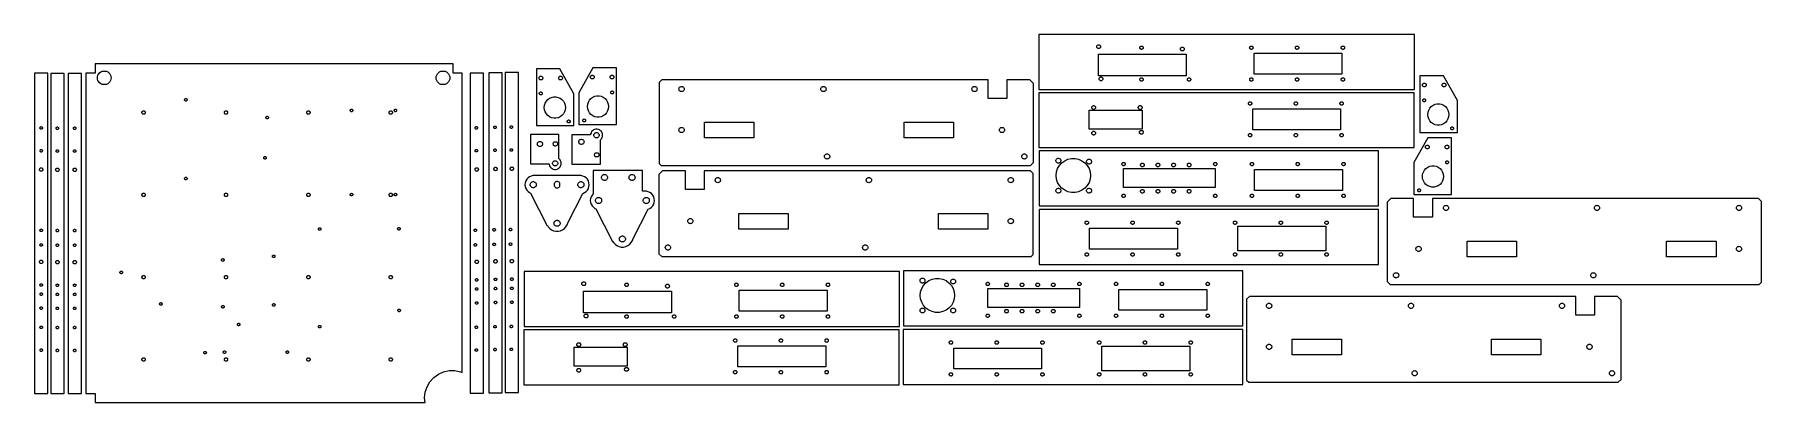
# Model space of a CAD drawing. Extents: x -159 to 1726, y 6 to 408.
import ezdxf

# ---------------------------------------------------------------- set-up
doc = ezdxf.new("R2010")
doc.units = 0
doc.layers.add('Layer_1', color=7, linetype='CONTINUOUS')

msp = doc.modelspace()

# ---------------------------------------------------------------- linework, layer by layer
at = {"layer": 'Layer_1', "color": 7}
for points in [[(1347.121702, 408.05211), (937.290374, 408.05211), (937.290374, 348.049793), (1347.121702, 348.049793)], [(1002.194624, 392.72284), (1001.765734, 392.812666), (1001.365076, 392.989751), (1001.010296, 393.245709), (1000.716926, 393.569215), (1000.497666, 393.946246), (1000.36212, 394.360399), (1000.316294, 394.793416), (1000.36212, 395.226459), (1000.497666, 395.640506), (1000.716926, 396.017643), (1001.010296, 396.341149), (1001.365076, 396.597107), (1001.765734, 396.774272), (1002.194624, 396.864124), (1002.633144, 396.864124), (1003.062034, 396.774272), (1003.462692, 396.597107), (1003.817472, 396.341149), (1004.110842, 396.017643), (1004.330076, 395.640506), (1004.465648, 395.226459), (1004.511474, 394.793416), (1004.465648, 394.360399), (1004.330076, 393.946246), (1004.110842, 393.569215), (1003.817472, 393.245709), (1003.462692, 392.989751), (1003.062034, 392.812666), (1002.633144, 392.72284)], [(1002.216108, 362.926391), (1002.216108, 386.728916), (1098.106452, 386.728916), (1098.106452, 362.926391)], [(1048.969623, 391.846698), (1048.591058, 391.925571), (1048.238474, 392.081569), (1047.925842, 392.307073), (1047.667132, 392.592162), (1047.474331, 392.924267), (1047.354474, 393.289127), (1047.314522, 393.67063), (1047.354474, 394.051947), (1047.474331, 394.416914), (1047.667132, 394.749019), (1047.925842, 395.034001), (1048.238474, 395.259506), (1048.591058, 395.415504), (1048.969623, 395.495382), (1049.355201, 395.495382), (1049.733766, 395.415504), (1050.08635, 395.259506), (1050.399008, 395.034001), (1050.657718, 394.749019), (1050.850493, 394.416914), (1050.97035, 394.051947), (1051.010302, 393.67063), (1050.97035, 393.289127), (1050.850493, 392.924267), (1050.657718, 392.592162), (1050.399008, 392.307073), (1050.08635, 392.081569), (1049.733766, 391.925571), (1049.355201, 391.846698)], [(1093.545671, 390.112381), (1093.117152, 390.202207), (1092.716599, 390.379187), (1092.362004, 390.635145), (1092.068343, 390.958757), (1091.849586, 391.33592), (1091.713749, 391.750178), (1091.667817, 392.18309), (1091.713749, 392.616133), (1091.849586, 393.03018), (1092.068343, 393.407211), (1092.362004, 393.730823), (1092.716599, 393.986781), (1093.117152, 394.163866), (1093.545671, 394.253692), (1093.98517, 394.253692), (1094.413663, 394.163866), (1094.814216, 393.986781), (1095.16881, 393.730823), (1095.462471, 393.407211), (1095.681229, 393.03018), (1095.817066, 392.616133), (1095.862997, 392.18309), (1095.817066, 391.750178), (1095.681229, 391.33592), (1095.462471, 390.958757), (1095.16881, 390.635145), (1094.814216, 390.379187), (1094.413663, 390.202207), (1093.98517, 390.112381)], [(1168.832594, 391.846698), (1168.453949, 391.925571), (1168.101418, 392.081569), (1167.788733, 392.307073), (1167.530076, 392.592162), (1167.337275, 392.924267), (1167.217418, 393.289127), (1167.177466, 393.67063), (1167.217418, 394.051947), (1167.337275, 394.416914), (1167.530076, 394.749019), (1167.788733, 395.034001), (1168.101418, 395.259506), (1168.453949, 395.415504), (1168.832594, 395.495382), (1169.218065, 395.495382), (1169.596737, 395.415504), (1169.949268, 395.259506), (1170.261926, 395.034001), (1170.520609, 394.749019), (1170.713384, 394.416914), (1170.833241, 394.051947), (1170.873219, 393.67063), (1170.833241, 393.289127), (1170.713384, 392.924267), (1170.520609, 392.592162), (1170.261926, 392.307073), (1169.949268, 392.081569), (1169.596737, 391.925571), (1169.218065, 391.846698)], [(1172.021881, 364.90984), (1172.021881, 387.720759), (1267.912252, 387.720759), (1267.912252, 364.90984)], [(1218.77545, 391.846698), (1218.396884, 391.925571), (1218.044274, 392.081569), (1217.731615, 392.307073), (1217.472932, 392.592162), (1217.280104, 392.924267), (1217.160327, 393.289127), (1217.120349, 393.67063), (1217.160327, 394.051947), (1217.280104, 394.416914), (1217.472932, 394.749019), (1217.731615, 395.034001), (1218.044274, 395.259506), (1218.396884, 395.415504), (1218.77545, 395.495382), (1219.161027, 395.495382), (1219.539593, 395.415504), (1219.89215, 395.259506), (1220.204808, 395.034001), (1220.463544, 394.749019), (1220.656293, 394.416914), (1220.776149, 394.051947), (1220.816101, 393.67063), (1220.776149, 393.289127), (1220.656293, 392.924267), (1220.463544, 392.592162), (1220.204808, 392.307073), (1219.89215, 392.081569), (1219.539593, 391.925571), (1219.161027, 391.846698)], [(1268.718332, 391.846698), (1268.339766, 391.925571), (1267.987156, 392.081569), (1267.674524, 392.307073), (1267.415815, 392.592162), (1267.223066, 392.924267), (1267.103156, 393.289127), (1267.063204, 393.67063), (1267.103156, 394.051947), (1267.223066, 394.416914), (1267.415815, 394.749019), (1267.674524, 395.034001), (1267.987156, 395.259506), (1268.339766, 395.415504), (1268.718332, 395.495382), (1269.103909, 395.495382), (1269.482422, 395.415504), (1269.835059, 395.259506), (1270.14769, 395.034001), (1270.4064, 394.749019), (1270.599202, 394.416914), (1270.719032, 394.051947), (1270.75901, 393.67063), (1270.719032, 393.289127), (1270.599202, 392.924267), (1270.4064, 392.592162), (1270.14769, 392.307073), (1269.835059, 392.081569), (1269.482422, 391.925571), (1269.103909, 391.846698)], [(-158.587937, 365.692683), (-158.587937, 16.184082), (-144.079352, 16.184082), (-144.079352, 365.692683)], [(-140.928037, 365.42079), (-140.928037, 15.912196), (-126.419451, 15.912196), (-126.419451, 365.42079)], [(-122.039195, 365.412122), (-122.039195, 15.903518), (-107.530609, 15.903518), (-107.530609, 365.412122)], [(267.053774, 11.229733), (267.708962, 17.458765), (269.644601, 23.415409), (272.775759, 28.8395), (276.967659, 33.493949), (282.035462, 37.175468), (287.757447, 39.722966), (293.884959, 41.025065), (300.149313, 41.025065), (306.276798, 39.722966), (308.106551, 38.908126), (308.106551, 366.020648), (298.118768, 366.020648), (298.118768, 376.007166), (-92.506316, 376.007166), (-92.506316, 366.020648), (-102.494099, 366.020648), (-102.494099, 16.22295), (-92.506316, 16.22295), (-92.506316, 6.236516), (267.579131, 6.236516)], [(-83.301578, 353.308821), (-84.833304, 353.634375), (-86.263954, 354.271515), (-87.530906, 355.191276), (-88.578722, 356.355707), (-89.361764, 357.710874), (-89.845671, 359.200859), (-90.009371, 360.75776), (-89.845671, 362.314653), (-89.361764, 363.804638), (-88.578722, 365.159815), (-87.530906, 366.324236), (-86.263954, 367.243994), (-84.833304, 367.881137), (-83.301578, 368.206701), (-81.735493, 368.206701), (-80.203768, 367.881137), (-78.773118, 367.243994), (-77.506169, 366.324236), (-76.458352, 365.159815), (-75.67531, 363.804638), (-75.1914, 362.314653), (-75.0277, 360.75776), (-75.1914, 359.200859), (-75.67531, 357.710874), (-76.458352, 356.355707), (-77.506169, 355.191276), (-78.773118, 354.271515), (-80.203768, 353.634375), (-81.735493, 353.308821)], [(286.246305, 353.308821), (284.714183, 353.634375), (283.283925, 354.271515), (282.01747, 355.191276), (280.968741, 356.355707), (280.185707, 357.710874), (279.702313, 359.200859), (279.538483, 360.75776), (279.702313, 362.314653), (280.185707, 363.804638), (280.968741, 365.159815), (282.01747, 366.324236), (283.283925, 367.243994), (284.714183, 367.881137), (286.246305, 368.206701), (287.812401, 368.206701), (289.344523, 367.881137), (290.774755, 367.243994), (292.04121, 366.324236), (293.089939, 365.159815), (293.872973, 363.804638), (294.356393, 362.314653), (294.52017, 360.75776), (294.356393, 359.200859), (293.872973, 357.710874), (293.089939, 356.355707), (292.04121, 355.191276), (290.774755, 354.271515), (289.344523, 353.634375), (287.812401, 353.308821)], [(316.614889, 365.810558), (316.614889, 16.301954), (331.123475, 16.301954), (331.123475, 365.810558)], [(337.10417, 366.345069), (337.10417, 16.836465), (351.612756, 16.836465), (351.612756, 366.345069)], [(354.920867, 366.585012), (354.920867, 17.076416), (369.429453, 17.076416), (369.429453, 366.585012)], [(429.963606, 343.368216), (414.65246, 370.404217), (388.962635, 370.404217), (388.962635, 308.648245), (429.963606, 308.648245)], [(393.681559, 358.381629), (393.263993, 358.471887), (392.873891, 358.648462), (392.528478, 358.904417), (392.242834, 359.227822), (392.029289, 359.604801), (391.897394, 360.019469), (391.852732, 360.452002), (391.897394, 360.884532), (392.029289, 361.299211), (392.242834, 361.676189), (392.528478, 361.999595), (392.873891, 362.25554), (393.263993, 362.432125), (393.681559, 362.522382), (394.108596, 362.522382), (394.526161, 362.432125), (394.916237, 362.25554), (395.261677, 361.999595), (395.547321, 361.676189), (395.76084, 361.299211), (395.892761, 360.884532), (395.937422, 360.452002), (395.892761, 360.019469), (395.76084, 359.604801), (395.547321, 359.227822), (395.261677, 358.904417), (394.916237, 358.648462), (394.526161, 358.471887), (394.108596, 358.381629)], [(415.106882, 358.381629), (414.689316, 358.471887), (414.299215, 358.648462), (413.953801, 358.904417), (413.668131, 359.227822), (413.454612, 359.604801), (413.322717, 360.019469), (413.278055, 360.452002), (413.322717, 360.884532), (413.454612, 361.299211), (413.668131, 361.676189), (413.953801, 361.999595), (414.299215, 362.25554), (414.689316, 362.432125), (415.106882, 362.522382), (415.533919, 362.522382), (415.951485, 362.432125), (416.34156, 362.25554), (416.687, 361.999595), (416.972644, 361.676189), (417.186163, 361.299211), (417.318084, 360.884532), (417.362746, 360.452002), (417.318084, 360.019469), (417.186163, 359.604801), (416.972644, 359.227822), (416.687, 358.904417), (416.34156, 358.648462), (415.951485, 358.471887), (415.533919, 358.381629)], [(476.360146, 371.516382), (450.670321, 371.516382), (435.359175, 344.480299), (435.359175, 309.760211), (476.360146, 309.760211)], [(449.788889, 359.493763), (449.371244, 359.584018), (448.981195, 359.760603), (448.635781, 360.016548), (448.350084, 360.339954), (448.136592, 360.716929), (448.004644, 361.1316), (447.959983, 361.564141), (448.004644, 361.996671), (448.136592, 362.41135), (448.350084, 362.788328), (448.635781, 363.111731), (448.981195, 363.367686), (449.371244, 363.544272), (449.788889, 363.634529), (450.215847, 363.634529), (450.633491, 363.544272), (451.02354, 363.367686), (451.368954, 363.111731), (451.654651, 362.788328), (451.868143, 362.41135), (452.000091, 361.996671), (452.044753, 361.564141), (452.000091, 361.1316), (451.868143, 360.716929), (451.654651, 360.339954), (451.368954, 360.016548), (451.02354, 359.760603), (450.633491, 359.584018), (450.215847, 359.493763)], [(471.214159, 359.493763), (470.79662, 359.584018), (470.406518, 359.760603), (470.061105, 360.016548), (469.775434, 360.339954), (469.561915, 360.716929), (469.430021, 361.1316), (469.385359, 361.564141), (469.430021, 361.996671), (469.561915, 362.41135), (469.775434, 362.788328), (470.061105, 363.111731), (470.406518, 363.367686), (470.79662, 363.544272), (471.214159, 363.634529), (471.641223, 363.634529), (472.058762, 363.544272), (472.448864, 363.367686), (472.794304, 363.111731), (473.079948, 362.788328), (473.293466, 362.41135), (473.425361, 361.996671), (473.470023, 361.564141), (473.425361, 361.1316), (473.293466, 360.716929), (473.079948, 360.339954), (472.794304, 360.016548), (472.448864, 359.760603), (472.058762, 359.584018), (471.641223, 359.493763)], [(525.197917, 264.953857), (928.064353, 264.953857), (931.310367, 268.186669), (931.310367, 354.726657), (927.315239, 358.705498), (902.345716, 358.705498), (902.345716, 338.313878), (881.870696, 338.313878), (881.870696, 358.705498), (525.946979, 358.705498), (522.808729, 355.580118), (522.808729, 267.333202)], [(1004.748726, 357.542517), (1004.31981, 357.632343), (1003.919151, 357.809534), (1003.564372, 358.065386), (1003.271002, 358.388786), (1003.051662, 358.765923), (1002.916195, 359.180182), (1002.87037, 359.613119), (1002.916195, 360.046136), (1003.051662, 360.460183), (1003.271002, 360.83732), (1003.564372, 361.160826), (1003.919151, 361.416784), (1004.31981, 361.593975), (1004.748726, 361.683801), (1005.18722, 361.683801), (1005.616136, 361.593975), (1006.016768, 361.416784), (1006.371548, 361.160826), (1006.664918, 360.83732), (1006.884178, 360.460183), (1007.019698, 360.046136), (1007.065576, 359.613119), (1007.019698, 359.180182), (1006.884178, 358.765923), (1006.664918, 358.388786), (1006.371548, 358.065386), (1006.016768, 357.809534), (1005.616136, 357.632343), (1005.18722, 357.542517)], [(1048.969623, 357.134556), (1048.591057, 357.213401), (1048.238474, 357.369426), (1047.925842, 357.594825), (1047.667132, 357.879913), (1047.474331, 358.212018), (1047.354474, 358.576958), (1047.314522, 358.958381), (1047.354474, 359.339805), (1047.474331, 359.704639), (1047.667132, 360.03685), (1047.925842, 360.321832), (1048.238474, 360.547231), (1048.591057, 360.703256), (1048.969623, 360.783107), (1049.355201, 360.783107), (1049.733766, 360.703256), (1050.08635, 360.547231), (1050.399008, 360.321832), (1050.657718, 360.03685), (1050.850493, 359.704639), (1050.97035, 359.339805), (1051.010302, 358.958381), (1050.97035, 358.576958), (1050.850493, 358.212018), (1050.657718, 357.879913), (1050.399008, 357.594825), (1050.08635, 357.369426), (1049.733766, 357.213401), (1049.355201, 357.134556)], [(1100.910242, 357.134556), (1100.531676, 357.213401), (1100.179066, 357.369426), (1099.866434, 357.594825), (1099.607725, 357.879913), (1099.414949, 358.212018), (1099.295093, 358.576958), (1099.255141, 358.958381), (1099.295093, 359.339805), (1099.414949, 359.704639), (1099.607725, 360.03685), (1099.866434, 360.321832), (1100.179066, 360.547231), (1100.531676, 360.703256), (1100.910242, 360.783107), (1101.295793, 360.783107), (1101.674359, 360.703256), (1102.026969, 360.547231), (1102.339627, 360.321832), (1102.598257, 360.03685), (1102.791086, 359.704639), (1102.910968, 359.339805), (1102.95092, 358.958381), (1102.910968, 358.576958), (1102.791086, 358.212018), (1102.598257, 357.879913), (1102.339627, 357.594825), (1102.026969, 357.369426), (1101.674359, 357.213401), (1101.295793, 357.134556)], [(1168.832594, 357.134556), (1168.453949, 357.213401), (1168.101418, 357.369426), (1167.788733, 357.594825), (1167.530076, 357.879913), (1167.337275, 358.212018), (1167.217418, 358.576958), (1167.177466, 358.958381), (1167.217418, 359.339805), (1167.337275, 359.704639), (1167.530076, 360.03685), (1167.788733, 360.321832), (1168.101418, 360.547231), (1168.453949, 360.703256), (1168.832594, 360.783107), (1169.218065, 360.783107), (1169.596737, 360.703256), (1169.949268, 360.547231), (1170.261926, 360.321832), (1170.520609, 360.03685), (1170.713384, 359.704639), (1170.833241, 359.339805), (1170.873219, 358.958381), (1170.833241, 358.576958), (1170.713384, 358.212018), (1170.520609, 357.879913), (1170.261926, 357.594825), (1169.949268, 357.369426), (1169.596737, 357.213401), (1169.218065, 357.134556)], [(1218.77545, 357.134556), (1218.396884, 357.213401), (1218.044274, 357.369426), (1217.731615, 357.594825), (1217.472932, 357.879913), (1217.280104, 358.212018), (1217.160327, 358.576958), (1217.120349, 358.958381), (1217.160327, 359.339805), (1217.280104, 359.704639), (1217.472932, 360.03685), (1217.731615, 360.321832), (1218.044274, 360.547231), (1218.396884, 360.703256), (1218.77545, 360.783107), (1219.161027, 360.783107), (1219.539593, 360.703256), (1219.89215, 360.547231), (1220.204808, 360.321832), (1220.463544, 360.03685), (1220.656293, 359.704639), (1220.776149, 359.339805), (1220.816101, 358.958381), (1220.776149, 358.576958), (1220.656293, 358.212018), (1220.463544, 357.879913), (1220.204808, 357.594825), (1219.89215, 357.369426), (1219.539593, 357.213401), (1219.161027, 357.134556)], [(1268.718332, 357.134556), (1268.339766, 357.213401), (1267.987156, 357.369426), (1267.674524, 357.594825), (1267.415815, 357.879913), (1267.223066, 358.212018), (1267.103156, 358.576958), (1267.063204, 358.958381), (1267.103156, 359.339805), (1267.223066, 359.704639), (1267.415815, 360.03685), (1267.674524, 360.321832), (1267.987156, 360.547231), (1268.339766, 360.703256), (1268.718332, 360.783107), (1269.103909, 360.783107), (1269.482422, 360.703256), (1269.835059, 360.547231), (1270.14769, 360.321832), (1270.4064, 360.03685), (1270.599202, 359.704639), (1270.719032, 359.339805), (1270.75901, 358.958381), (1270.719032, 358.576958), (1270.599202, 358.212018), (1270.4064, 357.879913), (1270.14769, 357.594825), (1269.835059, 357.369426), (1269.482422, 357.213401), (1269.103909, 357.134556)], [(1393.899401, 335.821307), (1378.588254, 362.857305), (1352.89843, 362.857305), (1352.89843, 301.101333), (1393.899401, 301.101333)], [(393.537281, 342.075491), (393.214199, 342.145558), (392.912441, 342.282461), (392.645265, 342.480375), (392.424232, 342.730665), (392.259026, 343.022223), (392.15695, 343.342459), (392.122475, 343.677376), (392.15695, 344.012286), (392.259026, 344.332522), (392.424232, 344.624082), (392.645265, 344.87437), (392.912441, 345.072283), (393.214199, 345.209189), (393.537281, 345.279254), (393.867508, 345.279254), (394.190617, 345.209189), (394.492348, 345.072283), (394.759524, 344.87437), (394.980557, 344.624082), (395.145763, 344.332522), (395.247839, 344.012286), (395.282314, 343.677376), (395.247839, 343.342459), (395.145763, 343.022223), (394.980557, 342.730665), (394.759524, 342.480375), (394.492348, 342.282461), (394.190617, 342.145558), (393.867508, 342.075491)], [(407.927466, 316.634901), (405.576643, 317.144314), (403.381051, 318.140923), (401.436708, 319.581079), (399.828544, 321.40187), (398.626833, 323.523754), (397.8842, 325.853971), (397.632952, 328.290734), (397.8842, 330.727488), (398.626833, 333.057702), (399.828544, 335.179589), (401.436708, 337.000391), (403.381051, 338.440534), (405.576643, 339.437145), (407.927466, 339.946558), (410.330835, 339.946558), (412.681658, 339.437145), (414.87725, 338.440534), (416.821567, 337.000391), (418.429757, 335.179589), (419.631442, 333.057702), (420.374075, 330.727488), (420.625349, 328.290734), (420.374075, 325.853971), (419.631442, 323.523754), (418.429757, 321.40187), (416.821567, 319.581079), (414.87725, 318.140923), (412.681658, 317.144314), (410.330835, 316.634901)], [(454.991946, 317.746887), (452.641097, 318.2563), (450.445505, 319.252919), (448.501161, 320.69307), (446.892998, 322.513869), (445.691339, 324.635764), (444.948654, 326.965986), (444.697432, 329.402756), (444.948654, 331.839516), (445.691339, 334.169749), (446.892998, 336.29163), (448.501161, 338.11244), (450.445505, 339.552594), (452.641097, 340.54921), (454.991946, 341.058626), (457.395315, 341.058626), (459.746138, 340.54921), (461.94173, 339.552594), (463.886047, 338.11244), (465.494238, 336.29163), (466.695922, 334.169749), (467.438555, 331.839516), (467.68983, 329.402756), (467.438555, 326.965986), (466.695922, 324.635764), (465.494238, 322.513869), (463.886047, 320.69307), (461.94173, 319.252919), (459.746138, 318.2563), (457.395315, 317.746887)], [(471.455247, 343.187564), (471.132165, 343.257631), (470.830407, 343.394534), (470.563231, 343.592448), (470.342198, 343.842738), (470.176992, 344.134306), (470.074916, 344.454542), (470.040441, 344.78946), (470.074916, 345.124367), (470.176992, 345.444602), (470.342198, 345.73616), (470.563231, 345.986451), (470.830407, 346.184375), (471.132165, 346.321268), (471.455247, 346.391335), (471.785474, 346.391335), (472.108583, 346.321268), (472.41034, 346.184375), (472.67749, 345.986451), (472.898549, 345.73616), (473.063755, 345.444602), (473.165699, 345.124367), (473.20028, 344.78946), (473.165699, 344.454542), (473.063755, 344.134306), (472.898549, 343.842738), (472.67749, 343.592448), (472.41034, 343.394534), (472.108583, 343.257631), (471.785474, 343.187564)], [(544.547795, 348.806126), (544.67162, 349.386037), (544.913582, 349.927147), (545.26352, 350.406606), (545.705771, 350.803497), (546.221153, 351.099756), (546.787044, 351.282845), (547.378916, 351.344546), (547.97071, 351.282845), (548.536733, 351.099756), (549.052062, 350.803497), (549.49434, 350.406606), (549.844278, 349.927147), (550.086239, 349.386037), (550.210064, 348.806126), (550.210064, 348.213247), (550.086239, 347.633336), (549.844278, 347.092226), (549.49434, 346.612778), (549.052062, 346.215876), (548.536733, 345.919246), (547.97071, 345.736157), (547.378916, 345.674457), (546.787044, 345.736157), (546.221153, 345.919246), (545.705771, 346.215876), (545.26352, 346.612778), (544.913582, 347.092226), (544.67162, 347.633336), (544.547795, 348.213247)], [(699.35934, 348.806126), (699.482027, 349.386037), (699.724756, 349.927147), (700.074297, 350.406606), (700.51676, 350.803497), (701.032115, 351.099756), (701.597451, 351.282845), (702.18972, 351.344546), (702.78199, 351.282845), (703.347325, 351.099756), (703.862681, 350.803497), (704.305117, 350.406606), (704.654685, 349.927147), (704.897413, 349.386037), (705.020101, 348.806126), (705.020101, 348.213247), (704.897413, 347.633336), (704.654685, 347.092226), (704.305117, 346.612778), (703.862681, 346.215876), (703.347325, 345.919246), (702.78199, 345.736157), (702.18972, 345.674457), (701.597451, 345.736157), (701.032115, 345.919246), (700.51676, 346.215876), (700.074297, 346.612778), (699.724756, 347.092226), (699.482027, 347.633336), (699.35934, 348.213247)], [(864.158297, 348.806126), (864.280985, 349.386037), (864.523713, 349.927147), (864.873281, 350.406606), (865.315744, 350.803497), (865.831072, 351.099756), (866.396434, 351.282845), (866.988704, 351.344546), (867.580947, 351.282845), (868.146282, 351.099756), (868.661638, 350.803497), (869.104101, 350.406606), (869.453642, 349.927147), (869.696397, 349.386037), (869.819058, 348.806126), (869.819058, 348.213247), (869.696397, 347.633336), (869.453642, 347.092226), (869.104101, 346.612778), (868.661638, 346.215876), (868.146282, 345.919246), (867.580947, 345.736157), (866.988704, 345.674457), (866.396434, 345.736157), (865.831072, 345.919246), (865.315744, 346.215876), (864.873281, 346.612778), (864.523713, 347.092226), (864.280985, 347.633336), (864.158297, 348.213247)], [(1346.623307, 344.319724), (937.119771, 344.319724), (937.119771, 284.549185), (1346.623307, 284.549185)], [(1357.617353, 350.834718), (1357.199788, 350.924967), (1356.809686, 351.10155), (1356.464272, 351.357508), (1356.178628, 351.680908), (1355.965083, 352.057887), (1355.833188, 352.472542), (1355.788526, 352.905083), (1355.833188, 353.337623), (1355.965083, 353.752305), (1356.178628, 354.129283), (1356.464272, 354.452683), (1356.809686, 354.708615), (1357.199788, 354.885198), (1357.617353, 354.975474), (1358.04439, 354.975474), (1358.461956, 354.885198), (1358.852031, 354.708615), (1359.197471, 354.452683), (1359.483115, 354.129283), (1359.696634, 353.752305), (1359.828555, 353.337623), (1359.873217, 352.905083), (1359.828555, 352.472542), (1359.696634, 352.057887), (1359.483115, 351.680908), (1359.197471, 351.357508), (1358.852031, 351.10155), (1358.461956, 350.924967), (1358.04439, 350.834718)], [(1379.042676, 350.834718), (1378.625111, 350.924967), (1378.235009, 351.10155), (1377.889596, 351.357508), (1377.603925, 351.680908), (1377.390406, 352.057887), (1377.258511, 352.472542), (1377.21385, 352.905083), (1377.258511, 353.337623), (1377.390406, 353.752305), (1377.603925, 354.129283), (1377.889596, 354.452683), (1378.235009, 354.708615), (1378.625111, 354.885198), (1379.042676, 354.975474), (1379.469714, 354.975474), (1379.887279, 354.885198), (1380.277354, 354.708615), (1380.622794, 354.452683), (1380.908439, 354.129283), (1381.121957, 353.752305), (1381.253879, 353.337623), (1381.29854, 352.905083), (1381.253879, 352.472542), (1381.121957, 352.057887), (1380.908439, 351.680908), (1380.622794, 351.357508), (1380.277354, 351.10155), (1379.887279, 350.924967), (1379.469714, 350.834718)], [(-39.764245, 320.971489), (-40.142083, 321.052383), (-40.49495, 321.20917), (-40.807468, 321.435863), (-41.065953, 321.723471), (-41.259114, 322.058016), (-41.378471, 322.424528), (-41.418822, 322.809008), (-41.378471, 323.193489), (-41.259114, 323.559992), (-41.065953, 323.894536), (-40.807468, 324.182154), (-40.49495, 324.408846), (-40.142083, 324.565633), (-39.764245, 324.646529), (-39.377916, 324.646529), (-39.000078, 324.565633), (-38.647211, 324.408846), (-38.334693, 324.182154), (-38.076211, 323.894536), (-37.883147, 323.559992), (-37.763691, 323.193489), (-37.723342, 322.809008), (-37.763691, 322.424528), (-37.883147, 322.058016), (-38.076211, 321.723471), (-38.334693, 321.435863), (-38.647211, 321.20917), (-39.000078, 321.052383), (-39.377916, 320.971489)], [(6.181941, 335.420977), (5.904282, 335.510869), (5.65059, 335.656678), (5.433859, 335.852414), (5.262068, 336.089095), (5.143212, 336.355734), (5.082286, 336.642344), (5.082286, 336.933951), (5.143212, 337.220569), (5.262068, 337.487208), (5.433859, 337.723881), (5.65059, 337.919625), (5.904282, 338.065424), (6.181941, 338.155318), (6.472586, 338.186314), (6.763231, 338.155318), (7.04089, 338.065424), (7.294578, 337.919625), (7.511314, 337.723881), (7.683105, 337.487208), (7.801958, 337.220569), (7.862887, 336.933951), (7.862887, 336.642344), (7.801958, 336.355734), (7.683105, 336.089095), (7.511314, 335.852414), (7.294578, 335.656678), (7.04089, 335.510869), (6.763231, 335.420977), (6.472586, 335.389978)], [(50.126178, 320.971489), (49.747638, 321.052383), (49.39507, 321.20917), (49.082455, 321.435863), (48.823772, 321.723471), (48.631007, 322.058016), (48.511153, 322.424528), (48.471201, 322.809008), (48.511153, 323.193489), (48.631007, 323.559992), (48.823772, 323.894536), (49.082455, 324.182154), (49.39507, 324.408846), (49.747638, 324.565633), (50.126178, 324.646529), (50.511705, 324.646529), (50.890241, 324.565633), (51.242812, 324.408846), (51.555428, 324.182154), (51.814111, 323.894536), (52.006876, 323.559992), (52.126732, 323.193489), (52.166681, 322.809008), (52.126732, 322.424528), (52.006876, 322.058016), (51.814111, 321.723471), (51.555428, 321.435863), (51.242812, 321.20917), (50.890241, 321.052383), (50.511705, 320.971489)], [(140.016198, 320.971489), (139.637662, 321.052383), (139.285094, 321.20917), (138.972478, 321.435863), (138.713795, 321.723471), (138.52103, 322.058016), (138.401174, 322.424528), (138.361224, 322.809008), (138.401174, 323.193489), (138.52103, 323.559992), (138.713795, 323.894536), (138.972478, 324.182154), (139.285094, 324.408846), (139.637662, 324.565633), (140.016198, 324.646529), (140.401728, 324.646529), (140.780267, 324.565633), (141.132833, 324.408846), (141.445451, 324.182154), (141.704134, 323.894536), (141.896899, 323.559992), (142.016753, 323.193489), (142.056705, 322.809008), (142.016753, 322.424528), (141.896899, 322.058016), (141.704134, 321.723471), (141.445451, 321.435863), (141.132833, 321.20917), (140.780267, 321.052383), (140.401728, 320.971489)], [(186.960767, 323.738747), (186.683086, 323.828642), (186.429404, 323.97444), (186.212684, 324.170174), (186.04089, 324.406857), (185.922012, 324.673496), (185.861105, 324.960114), (185.861105, 325.251722), (185.922012, 325.538329), (186.04089, 325.804971), (186.212684, 326.041651), (186.429404, 326.237387), (186.683086, 326.383186), (186.960767, 326.473078), (187.251411, 326.504076), (187.542056, 326.473078), (187.81971, 326.383186), (188.073392, 326.237387), (188.290139, 326.041651), (188.461933, 325.804971), (188.580784, 325.538329), (188.641717, 325.251722), (188.641717, 324.960114), (188.580784, 324.673496), (188.461933, 324.406857), (188.290139, 324.170174), (188.073392, 323.97444), (187.81971, 323.828642), (187.542056, 323.738747), (187.251411, 323.707751)], [(229.906214, 320.971489), (229.527674, 321.052383), (229.175117, 321.20917), (228.862485, 321.435863), (228.603829, 321.723471), (228.411053, 322.058016), (228.291197, 322.424528), (228.251245, 322.809008), (228.291197, 323.193489), (228.411053, 323.559992), (228.603829, 323.894536), (228.862485, 324.182154), (229.175117, 324.408846), (229.527674, 324.565633), (229.906214, 324.646529), (230.291738, 324.646529), (230.670304, 324.565633), (231.022861, 324.408846), (231.335466, 324.182154), (231.594149, 323.894536), (231.786925, 323.559992), (231.906755, 323.193489), (231.946707, 322.809008), (231.906755, 322.424528), (231.786925, 322.058016), (231.594149, 321.723471), (231.335466, 321.435863), (231.022861, 321.20917), (230.670304, 321.052383), (230.291738, 320.971489)], [(234.902102, 323.738747), (234.624449, 323.828642), (234.37074, 323.97444), (234.15402, 324.170174), (233.982226, 324.406857), (233.863401, 324.673496), (233.802468, 324.960114), (233.802468, 325.251722), (233.863401, 325.538329), (233.982226, 325.804971), (234.15402, 326.041651), (234.37074, 326.237387), (234.624449, 326.383186), (234.902102, 326.473078), (235.192747, 326.504076), (235.483392, 326.473078), (235.761046, 326.383186), (236.014755, 326.237387), (236.231501, 326.041651), (236.403269, 325.804971), (236.52212, 325.538329), (236.583053, 325.251722), (236.583053, 324.960114), (236.52212, 324.673496), (236.403269, 324.406857), (236.231501, 324.170174), (236.014755, 323.97444), (235.761046, 323.828642), (235.483392, 323.738747), (235.192747, 323.707751)], [(992.013007, 304.798647), (992.013007, 325.542033), (1049.900427, 325.542033), (1049.900427, 304.798647)], [(996.784239, 326.244846), (996.35564, 326.335042), (995.955325, 326.51136), (995.600837, 326.766286), (995.307678, 327.088523), (995.088524, 327.464072), (994.95319, 327.876558), (994.907258, 328.307828), (994.95319, 328.739099), (995.088524, 329.151505), (995.307678, 329.527055), (995.600837, 329.84937), (995.955325, 330.104296), (996.35564, 330.280615), (996.784239, 330.370811), (997.222362, 330.370811), (997.650934, 330.280615), (998.051275, 330.104296), (998.40579, 329.84937), (998.698896, 329.527055), (998.917971, 329.151505), (999.053411, 328.739099), (999.099316, 328.307828), (999.053411, 327.876558), (998.917971, 327.464072), (998.698896, 327.088523), (998.40579, 326.766286), (998.051275, 326.51136), (997.650934, 326.335042), (997.222362, 326.244846)], [(1047.485126, 326.244846), (1047.05695, 326.335042), (1046.656715, 326.51136), (1046.302412, 326.766286), (1046.008989, 327.088523), (1045.790416, 327.464072), (1045.654659, 327.876558), (1045.608754, 328.307828), (1045.654659, 328.739099), (1045.790416, 329.151505), (1046.008989, 329.527055), (1046.302412, 329.84937), (1046.656715, 330.104296), (1047.05695, 330.280615), (1047.485126, 330.370811), (1047.924255, 330.370811), (1048.35243, 330.280615), (1048.752639, 330.104296), (1049.106969, 329.84937), (1049.400391, 329.527055), (1049.618964, 329.151505), (1049.754695, 328.739099), (1049.8006, 328.307828), (1049.754695, 327.876558), (1049.618964, 327.464072), (1049.400391, 327.088523), (1049.106969, 326.766286), (1048.752639, 326.51136), (1048.35243, 326.335042), (1047.924255, 326.244846)], [(1167.478747, 330.935405), (1167.100473, 331.01486), (1166.748153, 331.170223), (1166.43576, 331.394854), (1166.177288, 331.678726), (1165.984645, 332.009534), (1165.864895, 332.37294), (1165.824943, 332.752855), (1165.864895, 333.132744), (1165.984645, 333.496149), (1166.177288, 333.826957), (1166.43576, 334.110855), (1166.748153, 334.335381), (1167.100473, 334.490744), (1167.478747, 334.570278), (1167.863981, 334.570278), (1168.242255, 334.490744), (1168.594575, 334.335381), (1168.906968, 334.110855), (1169.16544, 333.826957), (1169.358083, 333.496149), (1169.477833, 333.132744), (1169.517785, 332.752855), (1169.477833, 332.37294), (1169.358083, 332.009534), (1169.16544, 331.678726), (1168.906968, 331.394854), (1168.594575, 331.170223), (1168.242255, 331.01486), (1167.863981, 330.935405)], [(1170.665548, 304.107211), (1170.665548, 326.826135), (1266.47919, 326.826135), (1266.47919, 304.107211)], [(1217.381678, 330.935405), (1217.003429, 331.01486), (1216.65111, 331.170223), (1216.338716, 331.394854), (1216.080192, 331.678726), (1215.887602, 332.009534), (1215.767799, 332.37294), (1215.727899, 332.752855), (1215.767799, 333.132744), (1215.887602, 333.496149), (1216.080192, 333.826957), (1216.338716, 334.110855), (1216.65111, 334.335381), (1217.003429, 334.490744), (1217.381678, 334.570278), (1217.766937, 334.570278), (1218.145186, 334.490744), (1218.497505, 334.335381), (1218.809898, 334.110855), (1219.068396, 333.826957), (1219.261039, 333.496149), (1219.38079, 333.132744), (1219.420715, 332.752855), (1219.38079, 332.37294), (1219.261039, 332.009534), (1219.068396, 331.678726), (1218.809898, 331.394854), (1218.497505, 331.170223), (1218.145186, 331.01486), (1217.766937, 330.935405)], [(1267.284608, 330.935405), (1266.906333, 331.01486), (1266.55404, 331.170223), (1266.241647, 331.394854), (1265.983149, 331.678726), (1265.790532, 332.009534), (1265.670755, 332.37294), (1265.630856, 332.752855), (1265.670755, 333.132744), (1265.790532, 333.496149), (1265.983149, 333.826957), (1266.241647, 334.110855), (1266.55404, 334.335381), (1266.906333, 334.490744), (1267.284608, 334.570278), (1267.669868, 334.570278), (1268.048142, 334.490744), (1268.400435, 334.335381), (1268.712829, 334.110855), (1268.971353, 333.826957), (1269.16397, 333.496149), (1269.283746, 333.132744), (1269.323672, 332.752855), (1269.283746, 332.37294), (1269.16397, 332.009534), (1268.971353, 331.678726), (1268.712829, 331.394854), (1268.400435, 331.170223), (1268.048142, 331.01486), (1267.669868, 330.935405)], [(1357.473076, 334.528579), (1357.149993, 334.598641), (1356.848236, 334.735536), (1356.581059, 334.933445), (1356.360026, 335.183741), (1356.194821, 335.475311), (1356.092744, 335.795537), (1356.058269, 336.130446), (1356.092744, 336.465356), (1356.194821, 336.785608), (1356.360026, 337.077152), (1356.581059, 337.327448), (1356.848236, 337.525356), (1357.149993, 337.662278), (1357.473076, 337.73234), (1357.803302, 337.73234), (1358.126411, 337.662278), (1358.428142, 337.525356), (1358.695318, 337.327448), (1358.916351, 337.077152), (1359.081557, 336.785608), (1359.183633, 336.465356), (1359.218109, 336.130446), (1359.183633, 335.795537), (1359.081557, 335.475311), (1358.916351, 335.183741), (1358.695318, 334.933445), (1358.428142, 334.735536), (1358.126411, 334.598641), (1357.803302, 334.528579)], [(1371.86326, 309.087992), (1369.512438, 309.597395), (1367.316846, 310.594001), (1365.372502, 312.034154), (1363.764338, 313.854964), (1362.562627, 315.976843), (1361.819995, 318.307055), (1361.568746, 320.743814), (1361.819995, 323.180574), (1362.562627, 325.510786), (1363.764338, 327.632665), (1365.372502, 329.453474), (1367.316846, 330.893628), (1369.512438, 331.890234), (1371.86326, 332.399636), (1374.26663, 332.399636), (1376.617453, 331.890234), (1378.813044, 330.893628), (1380.757361, 329.453474), (1382.365552, 327.632665), (1383.567236, 325.510786), (1384.309869, 323.180574), (1384.561144, 320.743814), (1384.309869, 318.307055), (1383.567236, 315.976843), (1382.365552, 313.854964), (1380.757361, 312.034154), (1378.813044, 310.594001), (1376.617453, 309.597395), (1374.26663, 309.087992)], [(-149.986915, 305.880779), (-150.045759, 305.594183), (-150.160905, 305.327562), (-150.327302, 305.090866), (-150.537698, 304.895153), (-150.782861, 304.749368), (-151.052075, 304.659489), (-151.333645, 304.62848), (-151.615161, 304.659489), (-151.884401, 304.749368), (-152.129564, 304.895153), (-152.339934, 305.090866), (-152.506357, 305.327562), (-152.621477, 305.594183), (-152.680321, 305.880779), (-152.680321, 306.17235), (-152.621477, 306.458947), (-152.506357, 306.725567), (-152.339934, 306.962237), (-152.129564, 307.157976), (-151.884401, 307.303761), (-151.615161, 307.39364), (-151.333645, 307.424597), (-151.052075, 307.39364), (-150.782861, 307.303761), (-150.537698, 307.157976), (-150.327302, 306.962237), (-150.160905, 306.725567), (-150.045759, 306.458947), (-149.986915, 306.17235)], [(-132.327015, 305.608886), (-132.385858, 305.322289), (-132.501005, 305.055668), (-132.667401, 304.818972), (-132.877798, 304.62326), (-133.122961, 304.477474), (-133.392175, 304.387595), (-133.673744, 304.356586), (-133.955261, 304.387595), (-134.224501, 304.477474), (-134.469664, 304.62326), (-134.680034, 304.818972), (-134.846457, 305.055668), (-134.961577, 305.322289), (-135.02042, 305.608886), (-135.02042, 305.900456), (-134.961577, 306.187053), (-134.846457, 306.453674), (-134.680034, 306.690343), (-134.469664, 306.886082), (-134.224501, 307.031868), (-133.955261, 307.121747), (-133.673744, 307.152703), (-133.392175, 307.121747), (-133.122961, 307.031868), (-132.877798, 306.886082), (-132.667401, 306.690343), (-132.501005, 306.453674), (-132.385858, 306.187053), (-132.327015, 305.900456)], [(-113.438173, 305.600218), (-113.497016, 305.313621), (-113.612163, 305.047), (-113.778559, 304.810304), (-113.988956, 304.614592), (-114.234119, 304.468807), (-114.503332, 304.378928), (-114.784902, 304.347918), (-115.066419, 304.378928), (-115.335659, 304.468807), (-115.580821, 304.614592), (-115.791192, 304.810304), (-115.957615, 305.047), (-116.072735, 305.313621), (-116.131578, 305.600218), (-116.131578, 305.891789), (-116.072735, 306.178385), (-115.957615, 306.445006), (-115.791192, 306.681676), (-115.580821, 306.877414), (-115.335659, 307.0232), (-115.066419, 307.113079), (-114.784902, 307.144035), (-114.503332, 307.113079), (-114.234119, 307.0232), (-113.988956, 306.877414), (-113.778559, 306.681676), (-113.612163, 306.445006), (-113.497016, 306.178385), (-113.438173, 305.891789)], [(94.986292, 316.035156), (94.708633, 316.125049), (94.45494, 316.270858), (94.238207, 316.466593), (94.066418, 316.703275), (93.947565, 316.969914), (93.886636, 317.256522), (93.886636, 317.54813), (93.947565, 317.834748), (94.066418, 318.101388), (94.238207, 318.33806), (94.45494, 318.533795), (94.708633, 318.679604), (94.986292, 318.769497), (95.276937, 318.800495), (95.567579, 318.769497), (95.845241, 318.679604), (96.098931, 318.533795), (96.315665, 318.33806), (96.487456, 318.101388), (96.60631, 317.834748), (96.667235, 317.54813), (96.667235, 317.256522), (96.60631, 316.969914), (96.487456, 316.703275), (96.315665, 316.466593), (96.098931, 316.270858), (95.845241, 316.125049), (95.567579, 316.035156), (95.276937, 316.004158)], [(324.73228, 305.998664), (324.673516, 305.712068), (324.558395, 305.445447), (324.391973, 305.208777), (324.181629, 305.013039), (323.936439, 304.867253), (323.667199, 304.777374), (323.385656, 304.746418), (323.10414, 304.777374), (322.8349, 304.867253), (322.589737, 305.013039), (322.379366, 305.208777), (322.212944, 305.445447), (322.097797, 305.712068), (322.039059, 305.998664), (322.039059, 306.290235), (322.097797, 306.576858), (322.212944, 306.843479), (322.379366, 307.080149), (322.589737, 307.275861), (322.8349, 307.421646), (323.10414, 307.511525), (323.385656, 307.542482), (323.667199, 307.511525), (323.936439, 307.421646), (324.181629, 307.275861), (324.391973, 307.080149), (324.558395, 306.843479), (324.673516, 306.576858), (324.73228, 306.290235)], [(345.22156, 306.533176), (345.162796, 306.246579), (345.047676, 305.979958), (344.881253, 305.743289), (344.670883, 305.54755), (344.42572, 305.401764), (344.15648, 305.311885), (343.874937, 305.280929), (343.59342, 305.311885), (343.32418, 305.401764), (343.078991, 305.54755), (342.868647, 305.743289), (342.702224, 305.979958), (342.587077, 306.246579), (342.52834, 306.533176), (342.52834, 306.824746), (342.587077, 307.11137), (342.702224, 307.37799), (342.868647, 307.61466), (343.078991, 307.810372), (343.32418, 307.956158), (343.59342, 308.046037), (343.874937, 308.076993), (344.15648, 308.046037), (344.42572, 307.956158), (344.670883, 307.810372), (344.881253, 307.61466), (345.047676, 307.37799), (345.162796, 307.11137), (345.22156, 306.824746)], [(363.038258, 306.773121), (362.979494, 306.486524), (362.864374, 306.219904), (362.697951, 305.983234), (362.48758, 305.787495), (362.242418, 305.64171), (361.973178, 305.551831), (361.691634, 305.520875), (361.410118, 305.551831), (361.140878, 305.64171), (360.895688, 305.787495), (360.685345, 305.983234), (360.518922, 306.219904), (360.403775, 306.486524), (360.345038, 306.773121), (360.345038, 307.064692), (360.403775, 307.351315), (360.518922, 307.617936), (360.685345, 307.854605), (360.895688, 308.050318), (361.140878, 308.196103), (361.410118, 308.285982), (361.691634, 308.316938), (361.973178, 308.285982), (362.242418, 308.196103), (362.48758, 308.050318), (362.697951, 307.854605), (362.864374, 307.617936), (362.979494, 307.351315), (363.038258, 307.064692)], [(424.043978, 311.498691), (423.720869, 311.568755), (423.419111, 311.705658), (423.151935, 311.903575), (422.930902, 312.153863), (422.765696, 312.445433), (422.663646, 312.765659), (422.629145, 313.100576), (422.663646, 313.435486), (422.765696, 313.755719), (422.930902, 314.047279), (423.151935, 314.297578), (423.419111, 314.495483), (423.720869, 314.632387), (424.043978, 314.702454), (424.374178, 314.702454), (424.697287, 314.632387), (424.999044, 314.495483), (425.26622, 314.297578), (425.487253, 314.047279), (425.652459, 313.755719), (425.754509, 313.435486), (425.789011, 313.100576), (425.754509, 312.765659), (425.652459, 312.445433), (425.487253, 312.153863), (425.26622, 311.903575), (424.999044, 311.705658), (424.697287, 311.568755), (424.374178, 311.498691)], [(458.75874, 293.0087), (459.012052, 293.192688), (459.935845, 294.218689), (460.626248, 295.4144), (461.052836, 296.727387), (461.19714, 298.100397), (461.052836, 299.473486), (460.626248, 300.786486), (459.935845, 301.982184), (459.012052, 303.008182), (457.89514, 303.819683), (456.633845, 304.381184), (455.283438, 304.668284), (453.902842, 304.668284), (452.552329, 304.381184), (451.29114, 303.819683), (450.174228, 303.008182), (449.250329, 301.982184), (448.560031, 300.786486), (448.133444, 299.473486), (448.046845, 298.649087), (427.770713, 298.649087), (427.770713, 266.340298), (458.75874, 266.340298)], [(440.948551, 312.610652), (440.625468, 312.680719), (440.323737, 312.817633), (440.056535, 313.015536), (439.835502, 313.265835), (439.670375, 313.557405), (439.568299, 313.877639), (439.533718, 314.212548), (439.568299, 314.547466), (439.670375, 314.867701), (439.835502, 315.159259), (440.056535, 315.409547), (440.323737, 315.607471), (440.625468, 315.744367), (440.948551, 315.814431), (441.278857, 315.814431), (441.601939, 315.744367), (441.903644, 315.607471), (442.170873, 315.409547), (442.391879, 315.159259), (442.557032, 314.867701), (442.659082, 314.547466), (442.693584, 314.212548), (442.659082, 313.877639), (442.557032, 313.557405), (442.391879, 313.265835), (442.170873, 313.015536), (441.903644, 312.817633), (441.601939, 312.680719), (441.278857, 312.610652)], [(544.547795, 304.044058), (544.67162, 304.623966), (544.913582, 305.165076), (545.26352, 305.644527), (545.705771, 306.041426), (546.221153, 306.337685), (546.787044, 306.520785), (547.378916, 306.582486), (547.97071, 306.520785), (548.536733, 306.337685), (549.052062, 306.041426), (549.49434, 305.644527), (549.844278, 305.165076), (550.086239, 304.623966), (550.210064, 304.044058), (550.210064, 303.451177), (550.086239, 302.871276), (549.844278, 302.330156), (549.49434, 301.850707), (549.052062, 301.453808), (548.536733, 301.157168), (547.97071, 300.974065), (547.378916, 300.912367), (546.787044, 300.974065), (546.221153, 301.157168), (545.705771, 301.453808), (545.26352, 301.850707), (544.913582, 302.330156), (544.67162, 302.871276), (544.547795, 303.451177)], [(572.348254, 312.202678), (626.282455, 312.202678), (626.282455, 295.093629), (572.348254, 295.093629)], [(790.082663, 312.202678), (844.016865, 312.202678), (844.016865, 295.093629), (790.082663, 295.093629)], [(894.121751, 304.044058), (894.244439, 304.623966), (894.487167, 305.165076), (894.836735, 305.644527), (895.279198, 306.041426), (895.794526, 306.337685), (896.359862, 306.520785), (896.952158, 306.582486), (897.544401, 306.520785), (898.109736, 306.337685), (898.625092, 306.041426), (899.067555, 305.644527), (899.417096, 305.165076), (899.659824, 304.623966), (899.782512, 304.044058), (899.782512, 303.451177), (899.659824, 302.871276), (899.417096, 302.330156), (899.067555, 301.850707), (898.625092, 301.453808), (898.109736, 301.157168), (897.544401, 300.974065), (896.952158, 300.912367), (896.359862, 300.974065), (895.794526, 301.157168), (895.279198, 301.453808), (894.836735, 301.850707), (894.487167, 302.330156), (894.244439, 302.871276), (894.121751, 303.451177)], [(996.784239, 298.290664), (996.35564, 298.38086), (995.955325, 298.557179), (995.600837, 298.812131), (995.307678, 299.134341), (995.088524, 299.50989), (994.95319, 299.922402), (994.907258, 300.353647), (994.95319, 300.784918), (995.088524, 301.197324), (995.307678, 301.572873), (995.600837, 301.895189), (995.955325, 302.150035), (996.35564, 302.326459), (996.784239, 302.416629), (997.222362, 302.416629), (997.650934, 302.326459), (998.051275, 302.150035), (998.40579, 301.895189), (998.698896, 301.572873), (998.917971, 301.197324), (999.053411, 300.784918), (999.099316, 300.353647), (999.053411, 299.922402), (998.917971, 299.50989), (998.698896, 299.134341), (998.40579, 298.812131), (998.051275, 298.557179), (997.650934, 298.38086), (997.222362, 298.290664)], [(1048.882417, 299.278459), (1048.454215, 299.368656), (1048.054006, 299.544974), (1047.699703, 299.7999), (1047.406253, 300.122136), (1047.187681, 300.497686), (1047.05195, 300.910171), (1047.006045, 301.341442), (1047.05195, 301.772713), (1047.187681, 302.185093), (1047.406253, 302.560669), (1047.699703, 302.882984), (1048.054006, 303.137804), (1048.454215, 303.314228), (1048.882417, 303.404425), (1049.321546, 303.404425), (1049.749694, 303.314228), (1050.14993, 303.137804), (1050.50426, 302.882984), (1050.797683, 302.560669), (1051.016228, 302.185093), (1051.151986, 301.772713), (1051.197891, 301.341442), (1051.151986, 300.910171), (1051.016228, 300.497686), (1050.797683, 300.122136), (1050.50426, 299.7999), (1050.14993, 299.544974), (1049.749694, 299.368656), (1049.321546, 299.278459)], [(1387.979772, 303.951768), (1387.656663, 304.02183), (1387.354906, 304.158752), (1387.087729, 304.35666), (1386.866696, 304.606956), (1386.701491, 304.8985), (1386.599441, 305.218752), (1386.564939, 305.553662), (1386.599441, 305.888571), (1386.701491, 306.208796), (1386.866696, 306.500367), (1387.087729, 306.750663), (1387.354906, 306.948571), (1387.656663, 307.085467), (1387.979772, 307.155529), (1388.309972, 307.155529), (1388.633081, 307.085467), (1388.934839, 306.948571), (1389.202015, 306.750663), (1389.423048, 306.500367), (1389.588254, 306.208796), (1389.690303, 305.888571), (1389.724805, 305.553662), (1389.690303, 305.218752), (1389.588254, 304.8985), (1389.423048, 304.606956), (1389.202015, 304.35666), (1388.934839, 304.158752), (1388.633081, 304.02183), (1388.309972, 303.951768)], [(345.22156, 281.568256), (345.162796, 281.28166), (345.047676, 281.015039), (344.881253, 280.778369), (344.670883, 280.582657), (344.42572, 280.436845), (344.15648, 280.346966), (343.874937, 280.31601), (343.59342, 280.346966), (343.32418, 280.436845), (343.078991, 280.582657), (342.868647, 280.778369), (342.702224, 281.015039), (342.587077, 281.28166), (342.52834, 281.568256), (342.52834, 281.859854), (342.587077, 282.14645), (342.702224, 282.413071), (342.868647, 282.649741), (343.078991, 282.84548), (343.32418, 282.991265), (343.59342, 283.081144), (343.874937, 283.1121), (344.15648, 283.081144), (344.42572, 282.991265), (344.670883, 282.84548), (344.881253, 282.649741), (345.047676, 282.413071), (345.162796, 282.14645), (345.22156, 281.859854)], [(363.038258, 281.808202), (362.979494, 281.521605), (362.864374, 281.254985), (362.697951, 281.018315), (362.48758, 280.822602), (362.242418, 280.676791), (361.973178, 280.586912), (361.691634, 280.555955), (361.410118, 280.586912), (361.140878, 280.676791), (360.895688, 280.822602), (360.685345, 281.018315), (360.518922, 281.254985), (360.403775, 281.521605), (360.345038, 281.808202), (360.345038, 282.099799), (360.403775, 282.386396), (360.518922, 282.653016), (360.685345, 282.889686), (360.895688, 283.085425), (361.140878, 283.23121), (361.410118, 283.321089), (361.691634, 283.352046), (361.973178, 283.321089), (362.242418, 283.23121), (362.48758, 283.085425), (362.697951, 282.889686), (362.864374, 282.653016), (362.979494, 282.386396), (363.038258, 282.099799)], [(411.460024, 261.071068), (412.721319, 261.632566), (413.838231, 262.444067), (414.762024, 263.470069), (415.452428, 264.665768), (415.879015, 265.978768), (416.023319, 267.351869), (415.879015, 268.724866), (415.452428, 270.037964), (414.762024, 271.233565), (413.838231, 272.259564), (413.584919, 272.443666), (413.584919, 298.969765), (382.596893, 298.969765), (382.596893, 266.660967), (402.887921, 266.660967), (402.959623, 265.978768), (403.386184, 264.665768), (404.076482, 263.470069), (405.000381, 262.444067), (406.117293, 261.632566), (407.378509, 261.071068), (408.729021, 260.784066), (410.109591, 260.784066)], [(392.540252, 285.650365), (391.957507, 285.774264), (391.413233, 286.016564), (390.931241, 286.366764), (390.532567, 286.809565), (390.234673, 287.325465), (390.050576, 287.892065), (389.988293, 288.484666), (390.050576, 289.077166), (390.234673, 289.643766), (390.532567, 290.159764), (390.931241, 290.602566), (391.413233, 290.952665), (391.957507, 291.195065), (392.540252, 291.318965), (393.136094, 291.318965), (393.718785, 291.195065), (394.263086, 290.952665), (394.745104, 290.602566), (395.143805, 290.159764), (395.441699, 289.643766), (395.625796, 289.077166), (395.688106, 288.484666), (395.625796, 287.892065), (395.441699, 287.325465), (395.143805, 286.809565), (394.745104, 286.366764), (394.263086, 286.016564), (393.718785, 285.774264), (393.136094, 285.650365)], [(409.41752, 286.310566), (408.937116, 286.412666), (408.488409, 286.612464), (408.091031, 286.901166), (407.762419, 287.266164), (407.516806, 287.691564), (407.365015, 288.158665), (407.313606, 288.647165), (407.365015, 289.135665), (407.516806, 289.602864), (407.762419, 290.028166), (408.091031, 290.393264), (408.488409, 290.681964), (408.937116, 290.881664), (409.41752, 290.983864), (409.908719, 290.983864), (410.389229, 290.881664), (410.837909, 290.681964), (411.235313, 290.393264), (411.563926, 290.028166), (411.809512, 289.602864), (411.96133, 289.135665), (412.012633, 288.647165), (411.96133, 288.158665), (411.809512, 287.691564), (411.563926, 287.266164), (411.235313, 286.901166), (410.837909, 286.612464), (410.389229, 286.412666), (409.908719, 286.310566)], [(437.775006, 288.011893), (437.192288, 288.135792), (436.648013, 288.378102), (436.165995, 288.728302), (435.767348, 289.171104), (435.469453, 289.687091), (435.285356, 290.253702), (435.223073, 290.846183), (435.285356, 291.438689), (435.469453, 292.005397), (435.767348, 292.521279), (436.165995, 292.964088), (436.648013, 293.314288), (437.192288, 293.556599), (437.775006, 293.6805), (438.370821, 293.6805), (438.953645, 293.556599), (439.49792, 293.314288), (439.979911, 292.964088), (440.378532, 292.521279), (440.6764, 292.005397), (440.860524, 291.438689), (440.922833, 290.846183), (440.860524, 290.253702), (440.6764, 289.687091), (440.378532, 289.171104), (439.979911, 288.728302), (439.49792, 288.378102), (438.953645, 288.135792), (438.370821, 288.011893)], [(454.295245, 295.266209), (453.712448, 295.390079), (453.168147, 295.63239), (452.686235, 295.98259), (452.287534, 296.425288), (451.98964, 296.941276), (451.805543, 297.507886), (451.743233, 298.100397), (451.805543, 298.692976), (451.98964, 299.259587), (452.287534, 299.775588), (452.686235, 300.218286), (453.168147, 300.568486), (453.712448, 300.810886), (454.295245, 300.934688), (454.891034, 300.934688), (455.473726, 300.810886), (456.018027, 300.568486), (456.500045, 300.218286), (456.898745, 299.775588), (457.19664, 299.259587), (457.380737, 298.692976), (457.44302, 298.100397), (457.380737, 297.507886), (457.19664, 296.941276), (456.898745, 296.425288), (456.500045, 295.98259), (456.018027, 295.63239), (455.473726, 295.390079), (454.891034, 295.266209)], [(1167.478747, 296.363121), (1167.100473, 296.442549), (1166.748153, 296.597939), (1166.43576, 296.82257), (1166.177288, 297.106442), (1165.984645, 297.43725), (1165.864895, 297.800656), (1165.824943, 298.180571), (1165.864895, 298.56046), (1165.984645, 298.923865), (1166.177288, 299.254673), (1166.43576, 299.538571), (1166.748153, 299.763097), (1167.100473, 299.91846), (1167.478747, 299.997994), (1167.863981, 299.997994), (1168.242255, 299.91846), (1168.594575, 299.763097), (1168.906968, 299.538571), (1169.16544, 299.254673), (1169.358083, 298.923865), (1169.477833, 298.56046), (1169.517785, 298.180571), (1169.477833, 297.800656), (1169.358083, 297.43725), (1169.16544, 297.106442), (1168.906968, 296.82257), (1168.594575, 296.597939), (1168.242255, 296.442549), (1167.863981, 296.363121)], [(1217.381678, 296.363121), (1217.003429, 296.442549), (1216.65111, 296.597939), (1216.338716, 296.82257), (1216.080192, 297.106442), (1215.887602, 297.43725), (1215.767799, 297.800656), (1215.727899, 298.180571), (1215.767799, 298.56046), (1215.887602, 298.923865), (1216.080192, 299.254673), (1216.338716, 299.538571), (1216.65111, 299.763097), (1217.003429, 299.91846), (1217.381678, 299.997994), (1217.766937, 299.997994), (1218.145186, 299.91846), (1218.497505, 299.763097), (1218.809898, 299.538571), (1219.068396, 299.254673), (1219.261039, 298.923865), (1219.38079, 298.56046), (1219.420715, 298.180571), (1219.38079, 297.800656), (1219.261039, 297.43725), (1219.068396, 297.106442), (1218.809898, 296.82257), (1218.497505, 296.597939), (1218.145186, 296.442549), (1217.766937, 296.363121)], [(1267.284608, 296.363121), (1266.906333, 296.442549), (1266.55404, 296.597939), (1266.241647, 296.82257), (1265.983149, 297.106442), (1265.790532, 297.43725), (1265.670755, 297.800656), (1265.630856, 298.180571), (1265.670755, 298.56046), (1265.790532, 298.923865), (1265.983149, 299.254673), (1266.241647, 299.538571), (1266.55404, 299.763097), (1266.906333, 299.91846), (1267.284608, 299.997994), (1267.669868, 299.997994), (1268.048142, 299.91846), (1268.400435, 299.763097), (1268.712829, 299.538571), (1268.971353, 299.254673), (1269.16397, 298.923865), (1269.283746, 298.56046), (1269.323672, 298.180571), (1269.283746, 297.800656), (1269.16397, 297.43725), (1268.971353, 297.106442), (1268.712829, 296.82257), (1268.400435, 296.597939), (1268.048142, 296.442549), (1267.669868, 296.363121)], [(1387.379274, 295.177788), (1361.689449, 295.177788), (1346.378303, 268.141711), (1346.378303, 233.42163), (1387.379274, 233.42163)], [(1360.808016, 283.155174), (1360.390371, 283.245424), (1360.000323, 283.422033), (1359.654909, 283.677965), (1359.369212, 284.001365), (1359.15572, 284.378343), (1359.023772, 284.793025), (1358.97911, 285.225565), (1359.023772, 285.65808), (1359.15572, 286.072761), (1359.369212, 286.44974), (1359.654909, 286.77314), (1360.000323, 287.029098), (1360.390371, 287.205681), (1360.808016, 287.295956), (1361.234974, 287.295956), (1361.652619, 287.205681), (1362.042668, 287.029098), (1362.388081, 286.77314), (1362.673779, 286.44974), (1362.887271, 286.072761), (1363.019219, 285.65808), (1363.06388, 285.225565), (1363.019219, 284.793025), (1362.887271, 284.378343), (1362.673779, 284.001365), (1362.388081, 283.677965), (1362.042668, 283.422033), (1361.652619, 283.245424), (1361.234974, 283.155174)], [(1382.233287, 283.155174), (1381.815748, 283.245424), (1381.425646, 283.422033), (1381.080232, 283.677965), (1380.794562, 284.001365), (1380.581043, 284.378343), (1380.449148, 284.793025), (1380.404487, 285.225565), (1380.449148, 285.65808), (1380.581043, 286.072761), (1380.794562, 286.44974), (1381.080232, 286.77314), (1381.425646, 287.029098), (1381.815748, 287.205681), (1382.233287, 287.295956), (1382.660351, 287.295956), (1383.07789, 287.205681), (1383.467991, 287.029098), (1383.813431, 286.77314), (1384.099075, 286.44974), (1384.312594, 286.072761), (1384.444489, 285.65808), (1384.489151, 285.225565), (1384.444489, 284.793025), (1384.312594, 284.378343), (1384.099075, 284.001365), (1383.813431, 283.677965), (1383.467991, 283.422033), (1383.07789, 283.245424), (1382.660351, 283.155174)], [(-149.986915, 280.91586), (-150.045759, 280.629263), (-150.160905, 280.362643), (-150.327302, 280.125973), (-150.537698, 279.930261), (-150.782861, 279.784449), (-151.052075, 279.694596), (-151.333645, 279.663587), (-151.615161, 279.694596), (-151.884401, 279.784449), (-152.129564, 279.930261), (-152.339934, 280.125973), (-152.506357, 280.362643), (-152.621477, 280.629263), (-152.680321, 280.91586), (-152.680321, 281.207457), (-152.621477, 281.494054), (-152.506357, 281.760675), (-152.339934, 281.997344), (-152.129564, 282.193083), (-151.884401, 282.338869), (-151.615161, 282.428748), (-151.333645, 282.459704), (-151.052075, 282.428748), (-150.782861, 282.338869), (-150.537698, 282.193083), (-150.327302, 281.997344), (-150.160905, 281.760675), (-150.045759, 281.494054), (-149.986915, 281.207457)], [(-132.327015, 280.643967), (-132.385858, 280.35737), (-132.501005, 280.090749), (-132.667401, 279.85408), (-132.877798, 279.658367), (-133.122961, 279.512555), (-133.392175, 279.422703), (-133.673744, 279.391694), (-133.955261, 279.422703), (-134.224501, 279.512555), (-134.469664, 279.658367), (-134.680034, 279.85408), (-134.846457, 280.090749), (-134.961577, 280.35737), (-135.02042, 280.643967), (-135.02042, 280.935564), (-134.961577, 281.222161), (-134.846457, 281.488781), (-134.680034, 281.725451), (-134.469664, 281.92119), (-134.224501, 282.066975), (-133.955261, 282.156854), (-133.673744, 282.18781), (-133.392175, 282.156854), (-133.122961, 282.066975), (-132.877798, 281.92119), (-132.667401, 281.725451), (-132.501005, 281.488781), (-132.385858, 281.222161), (-132.327015, 280.935564)], [(-113.438173, 280.635299), (-113.497016, 280.348702), (-113.612163, 280.082081), (-113.778559, 279.845412), (-113.988956, 279.649699), (-114.234119, 279.503887), (-114.503332, 279.414035), (-114.784902, 279.383026), (-115.066419, 279.414035), (-115.335659, 279.503887), (-115.580821, 279.649699), (-115.791192, 279.845412), (-115.957615, 280.082081), (-116.072735, 280.348702), (-116.131578, 280.635299), (-116.131578, 280.926896), (-116.072735, 281.213493), (-115.957615, 281.480113), (-115.791192, 281.716783), (-115.580821, 281.912522), (-115.335659, 282.058307), (-115.066419, 282.148186), (-114.784902, 282.179142), (-114.503332, 282.148186), (-114.234119, 282.058307), (-113.988956, 281.912522), (-113.778559, 281.716783), (-113.612163, 281.480113), (-113.497016, 281.213493), (-113.438173, 280.926896)], [(92.500334, 272.043568), (92.222675, 272.13346), (91.968984, 272.279269), (91.752251, 272.475002), (91.580459, 272.711686), (91.461603, 272.978325), (91.40068, 273.264932), (91.40068, 273.55654), (91.461603, 273.84315), (91.580459, 274.109799), (91.752251, 274.346469), (91.968984, 274.542205), (92.222675, 274.688015), (92.500334, 274.777907), (92.790978, 274.808905), (93.081623, 274.777907), (93.359282, 274.688015), (93.612973, 274.542205), (93.829706, 274.346469), (94.001497, 274.109799), (94.120351, 273.84315), (94.181279, 273.55654), (94.181279, 273.264932), (94.120351, 272.978325), (94.001497, 272.711686), (93.829706, 272.475002), (93.612973, 272.279269), (93.359282, 272.13346), (93.081623, 272.043568), (92.790978, 272.012569)], [(324.73228, 281.033745), (324.673516, 280.747149), (324.558395, 280.480528), (324.391973, 280.243858), (324.181629, 280.048146), (323.936439, 279.902334), (323.667199, 279.812455), (323.385656, 279.781499), (323.10414, 279.812455), (322.8349, 279.902334), (322.589737, 280.048146), (322.379366, 280.243858), (322.212944, 280.480528), (322.097797, 280.747149), (322.039059, 281.033745), (322.039059, 281.325343), (322.097797, 281.611939), (322.212944, 281.87856), (322.379366, 282.11523), (322.589737, 282.310968), (322.8349, 282.456754), (323.10414, 282.546633), (323.385656, 282.577589), (323.667199, 282.546633), (323.936439, 282.456754), (324.181629, 282.310968), (324.391973, 282.11523), (324.558395, 281.87856), (324.673516, 281.611939), (324.73228, 281.325343)], [(409.121425, 264.517567), (408.538627, 264.641466), (407.994326, 264.883766), (407.512414, 265.233966), (407.113714, 265.676768), (406.815819, 266.192668), (406.631722, 266.759369), (406.569413, 267.351869), (406.631722, 267.944369), (406.815819, 268.510966), (407.113714, 269.026964), (407.512414, 269.469766), (407.994326, 269.819865), (408.538627, 270.062265), (409.121425, 270.186064), (409.717214, 270.186064), (410.299932, 270.062265), (410.844206, 269.819865), (411.326224, 269.469766), (411.724925, 269.026964), (412.022819, 268.510966), (412.206916, 267.944369), (412.269199, 267.351869), (412.206916, 266.759369), (412.022819, 266.192668), (411.724925, 265.676768), (411.326224, 265.233966), (410.844206, 264.883766), (410.299932, 264.641466), (409.717214, 264.517567)], [(454.530434, 274.305923), (454.04995, 274.408026), (453.601243, 274.607812), (453.203945, 274.896499), (452.875253, 275.261516), (452.62964, 275.686886), (452.477849, 276.154059), (452.426546, 276.642509), (452.477849, 277.131009), (452.62964, 277.598207), (452.875253, 278.023499), (453.203945, 278.388499), (453.601243, 278.677289), (454.04995, 278.876999), (454.530434, 278.979208), (455.021633, 278.979208), (455.502036, 278.876999), (455.950743, 278.677289), (456.348148, 278.388499), (456.676839, 278.023499), (456.922346, 277.598207), (457.074138, 277.131009), (457.12552, 276.642509), (457.074138, 276.154059), (456.922346, 275.686886), (456.676839, 275.261516), (456.348148, 274.896499), (455.950743, 274.607812), (455.502036, 274.408026), (455.021633, 274.305923)], [(703.354443, 275.197386), (703.47713, 275.777326), (703.719859, 276.318426), (704.069426, 276.797904), (704.511862, 277.194779), (705.027271, 277.491059), (705.592553, 277.674151), (706.184849, 277.735852), (706.777146, 277.674151), (707.342428, 277.491059), (707.85781, 277.194779), (708.300273, 276.797904), (708.64984, 276.318426), (708.892569, 275.777326), (709.015256, 275.197386), (709.015256, 274.604534), (708.892569, 274.024621), (708.64984, 273.483521), (708.300273, 273.00407), (707.85781, 272.607168), (707.342428, 272.310517), (706.777146, 272.127426), (706.184849, 272.065725), (705.592553, 272.127426), (705.027271, 272.310517), (704.511862, 272.607168), (704.069426, 273.00407), (703.719859, 273.483521), (703.47713, 274.024621), (703.354443, 274.604534)], [(918.5919, 275.197386), (918.714587, 275.777326), (918.957316, 276.318426), (919.306857, 276.797904), (919.749319, 277.194779), (920.264701, 277.491059), (920.83001, 277.674151), (921.422306, 277.735852), (922.014576, 277.674151), (922.579885, 277.491059), (923.095214, 277.194779), (923.537676, 276.797904), (923.887244, 276.318426), (924.129973, 275.777326), (924.25266, 275.197386), (924.25266, 274.604534), (924.129973, 274.024621), (923.887244, 273.483521), (923.537676, 273.00407), (923.095214, 272.607168), (922.579885, 272.310517), (922.014576, 272.127426), (921.422306, 272.065725), (920.83001, 272.127426), (920.264701, 272.310517), (919.749319, 272.607168), (919.306857, 273.00407), (918.957316, 273.483521), (918.714587, 274.024621), (918.5919, 274.604534)], [(1307.884682, 280.999082), (937.64264, 280.999082), (937.64264, 220.987047), (1307.884682, 220.987047)], [(958.24458, 267.582548), (957.69602, 267.698198), (957.183575, 267.924469), (956.72992, 268.251309), (956.354556, 268.664734), (956.074124, 269.146302), (955.900822, 269.675336), (955.84182, 270.228474), (955.900822, 270.781588), (956.074124, 271.310541), (956.354556, 271.792188), (956.72992, 272.205494), (957.183575, 272.532439), (957.69602, 272.758632), (958.24458, 272.874281), (958.805444, 272.874281), (959.354005, 272.758632), (959.86637, 272.532439), (960.320131, 272.205494), (960.695469, 271.792188), (960.975874, 271.310541), (961.149203, 270.781588), (961.208231, 270.228474), (961.149203, 269.675336), (960.975874, 269.146302), (960.695469, 268.664734), (960.320131, 268.251309), (959.86637, 267.924469), (959.354005, 267.698198), (958.805444, 267.582548)], [(972.802352, 235.584795), (968.959121, 236.394896), (965.36981, 237.979645), (962.191158, 240.269825), (959.56202, 243.165293), (957.597621, 246.539656), (956.383422, 250.245119), (955.972736, 254.120127), (956.383422, 257.99503), (957.597621, 261.700625), (959.56202, 265.074883), (962.191158, 267.970351), (965.36981, 270.260438), (968.959121, 271.845266), (972.802352, 272.655288), (976.731388, 272.655288), (980.574514, 271.845266), (984.163931, 270.260438), (987.342582, 267.970351), (989.971588, 265.074883), (991.936119, 261.700625), (993.150266, 257.99503), (993.561005, 254.120127), (993.150266, 250.245119), (991.936119, 246.539656), (989.971588, 243.165293), (987.342582, 240.269825), (984.163931, 237.979645), (980.574514, 236.394896), (976.731388, 235.584795)], [(991.658386, 266.590837), (991.109826, 266.706486), (990.597381, 266.932652), (990.143726, 267.259598), (989.768388, 267.672903), (989.487956, 268.154577), (989.314628, 268.683625), (989.255652, 269.236657), (989.314628, 269.789768), (989.487956, 270.318829), (989.768388, 270.800371), (990.143726, 271.213782), (990.597381, 271.540622), (991.109826, 271.766923), (991.658386, 271.882546), (992.21925, 271.882546), (992.767811, 271.766923), (993.280176, 271.540622), (993.73391, 271.213782), (994.109248, 270.800371), (994.38968, 270.318829), (994.563009, 269.789768), (994.622011, 269.236657), (994.563009, 268.683625), (994.38968, 268.154577), (994.109248, 267.672903), (993.73391, 267.259598), (993.280176, 266.932652), (992.767811, 266.706486), (992.21925, 266.590837)], [(1029.459672, 264.783706), (1029.081318, 264.862684), (1028.727993, 265.018709), (1028.41507, 265.244187), (1028.156228, 265.529249), (1027.962818, 265.861383), (1027.843306, 266.226217), (1027.803301, 266.60772), (1027.843306, 266.989143), (1027.962818, 267.353951), (1028.156228, 267.686109), (1028.41507, 267.971144), (1028.727993, 268.196543), (1029.081318, 268.352568), (1029.459672, 268.432525), (1029.846519, 268.432525), (1030.224873, 268.352568), (1030.578198, 268.196543), (1030.891147, 267.971144), (1031.149962, 267.686109), (1031.343267, 267.353951), (1031.462885, 266.989143), (1031.502916, 266.60772), (1031.462885, 266.226217), (1031.343267, 265.861383), (1031.149962, 265.529249), (1030.891147, 265.244187), (1030.578198, 265.018709), (1030.224873, 264.862684), (1029.846519, 264.783706)], [(1049.946386, 263.644066), (1049.537366, 263.73003), (1049.155308, 263.898649), (1048.817276, 264.142436), (1048.537241, 264.450569), (1048.328194, 264.809688), (1048.19921, 265.204103), (1048.155209, 265.616509), (1048.19921, 266.028915), (1048.328194, 266.423303), (1048.537241, 266.782448), (1048.817276, 267.090582), (1049.155308, 267.334263), (1049.537366, 267.502988), (1049.946386, 267.588951), (1050.364454, 267.588951), (1050.7735, 267.502988), (1051.155558, 267.334263), (1051.493563, 267.090582), (1051.773598, 266.782448), (1051.982619, 266.423303), (1052.111656, 266.028915), (1052.155656, 265.616509), (1052.111656, 265.204103), (1051.982619, 264.809688), (1051.773598, 264.450569), (1051.493563, 264.142436), (1051.155558, 263.898649), (1050.7735, 263.73003), (1050.364454, 263.644066)], [(1066.948325, 263.644066), (1066.53928, 263.73003), (1066.157248, 263.898649), (1065.819216, 264.142436), (1065.539181, 264.450569), (1065.33016, 264.809688), (1065.201123, 265.204103), (1065.157123, 265.616509), (1065.201123, 266.028915), (1065.33016, 266.423303), (1065.539181, 266.782448), (1065.819216, 267.090582), (1066.157248, 267.334263), (1066.53928, 267.502988), (1066.948325, 267.588951), (1067.366394, 267.588951), (1067.775439, 267.502988), (1068.157471, 267.334263), (1068.495503, 267.090582), (1068.775538, 266.782448), (1068.984559, 266.423303), (1069.113596, 266.028915), (1069.157596, 265.616509), (1069.113596, 265.204103), (1068.984559, 264.809688), (1068.775538, 264.450569), (1068.495503, 264.142436), (1068.157471, 263.898649), (1067.775439, 263.73003), (1067.366394, 263.644066)], [(1083.950265, 263.644066), (1083.541219, 263.73003), (1083.159161, 263.898649), (1082.821129, 264.142436), (1082.541094, 264.450569), (1082.332074, 264.809688), (1082.203063, 265.204103), (1082.159063, 265.616509), (1082.203063, 266.028915), (1082.332074, 266.423303), (1082.541094, 266.782448), (1082.821129, 267.090582), (1083.159161, 267.334263), (1083.541219, 267.502988), (1083.950265, 267.588951), (1084.368307, 267.588951), (1084.777353, 267.502988), (1085.159411, 267.334263), (1085.497416, 267.090582), (1085.777451, 266.782448), (1085.986472, 266.423303), (1086.115509, 266.028915), (1086.15951, 265.616509), (1086.115509, 265.204103), (1085.986472, 264.809688), (1085.777451, 264.450569), (1085.497416, 264.142436), (1085.159411, 263.898649), (1084.777353, 263.73003), (1084.368307, 263.644066)], [(1100.952179, 263.644066), (1100.543133, 263.73003), (1100.161101, 263.898649), (1099.823069, 264.142436), (1099.543034, 264.450569), (1099.334013, 264.809688), (1099.204976, 265.204103), (1099.160976, 265.616509), (1099.204976, 266.028915), (1099.334013, 266.423303), (1099.543034, 266.782448), (1099.823069, 267.090582), (1100.161101, 267.334263), (1100.543133, 267.502988), (1100.952179, 267.588951), (1101.370247, 267.588951), (1101.779293, 267.502988), (1102.161324, 267.334263), (1102.499356, 267.090582), (1102.779391, 266.782448), (1102.988438, 266.423303), (1103.117449, 266.028915), (1103.161449, 265.616509), (1103.117449, 265.204103), (1102.988438, 264.809688), (1102.779391, 264.450569), (1102.499356, 264.142436), (1102.161324, 263.898649), (1101.779293, 263.73003), (1101.370247, 263.644066)], [(1129.471431, 264.783706), (1129.092389, 264.862684), (1128.739355, 265.018709), (1128.4263, 265.244187), (1128.1673, 265.529249), (1127.97426, 265.861383), (1127.854245, 266.226217), (1127.81424, 266.60772), (1127.854245, 266.989143), (1127.97426, 267.353951), (1128.1673, 267.686109), (1128.4263, 267.971144), (1128.739355, 268.196543), (1129.092389, 268.352568), (1129.471431, 268.432525), (1129.857484, 268.432525), (1130.236526, 268.352568), (1130.58956, 268.196543), (1130.902589, 267.971144), (1131.161616, 267.686109), (1131.354629, 267.353951), (1131.474644, 266.989143), (1131.514649, 266.60772), (1131.474644, 266.226217), (1131.354629, 265.861383), (1131.161616, 265.529249), (1130.902589, 265.244187), (1130.58956, 265.018709), (1130.236526, 264.862684), (1129.857484, 264.783706)], [(1169.475981, 264.783706), (1169.096939, 264.862684), (1168.743905, 265.018709), (1168.43085, 265.244187), (1168.171823, 265.529249), (1167.978783, 265.861383), (1167.858768, 266.226217), (1167.818763, 266.60772), (1167.858768, 266.989143), (1167.978783, 267.353951), (1168.171823, 267.686109), (1168.43085, 267.971144), (1168.743905, 268.196543), (1169.096939, 268.352568), (1169.475981, 268.432525), (1169.862008, 268.432525), (1170.241077, 268.352568), (1170.59411, 268.196543), (1170.907139, 267.971144), (1171.166166, 267.686109), (1171.359179, 267.353951), (1171.479194, 266.989143), (1171.519199, 266.60772), (1171.479194, 266.226217), (1171.359179, 265.861383), (1171.166166, 265.529249), (1170.907139, 265.244187), (1170.59411, 265.018709), (1170.241077, 264.862684), (1169.862008, 264.783706)], [(1219.481649, 264.783706), (1219.102607, 264.862684), (1218.749573, 265.018709), (1218.436545, 265.244187), (1218.177491, 265.529249), (1217.984478, 265.861383), (1217.864463, 266.226217), (1217.824458, 266.60772), (1217.864463, 266.989143), (1217.984478, 267.353951), (1218.177491, 267.686109), (1218.436545, 267.971144), (1218.749573, 268.196543), (1219.102607, 268.352568), (1219.481649, 268.432525), (1219.867676, 268.432525), (1220.246745, 268.352568), (1220.599778, 268.196543), (1220.912833, 267.971144), (1221.171834, 267.686109), (1221.364847, 267.353951), (1221.484862, 266.989143), (1221.524867, 266.60772), (1221.484862, 266.226217), (1221.364847, 265.861383), (1221.171834, 265.529249), (1220.912833, 265.244187), (1220.599778, 265.018709), (1220.246745, 264.862684), (1219.867676, 264.783706)], [(1269.487317, 264.783706), (1269.108301, 264.862684), (1268.755241, 265.018709), (1268.442213, 265.244187), (1268.183159, 265.529249), (1267.990146, 265.861383), (1267.870131, 266.226217), (1267.830126, 266.60772), (1267.870131, 266.989143), (1267.990146, 267.353951), (1268.183159, 267.686109), (1268.442213, 267.971144), (1268.755241, 268.196543), (1269.108301, 268.352568), (1269.487317, 268.432525), (1269.87337, 268.432525), (1270.252413, 268.352568), (1270.605473, 268.196543), (1270.918501, 267.971144), (1271.177502, 267.686109), (1271.370542, 267.353951), (1271.490557, 266.989143), (1271.530562, 266.60772), (1271.490557, 266.226217), (1271.370542, 265.861383), (1271.177502, 265.529249), (1270.918501, 265.244187), (1270.605473, 265.018709), (1270.252413, 264.862684), (1269.87337, 264.783706)], [(1366.011074, 241.40829), (1363.660225, 241.917719), (1361.464633, 242.914325), (1359.520289, 244.354478), (1357.912125, 246.175288), (1356.710467, 248.297167), (1355.967782, 250.627405), (1355.71656, 253.064165), (1355.967782, 255.500924), (1356.710467, 257.831163), (1357.912125, 259.953042), (1359.520289, 261.773851), (1361.464633, 263.214005), (1363.660225, 264.210637), (1366.011074, 264.72004), (1368.414443, 264.72004), (1370.765266, 264.210637), (1372.960858, 263.214005), (1374.905175, 261.773851), (1376.513365, 259.953042), (1377.71505, 257.831163), (1378.457683, 255.500924), (1378.708957, 253.064165), (1378.457683, 250.627405), (1377.71505, 248.297167), (1376.513365, 246.175288), (1374.905175, 244.354478), (1372.960858, 242.914325), (1370.765266, 241.917719), (1368.414443, 241.40829)], [(1382.474375, 266.848983), (1382.151292, 266.919045), (1381.849535, 267.05594), (1381.582359, 267.253875), (1381.361326, 267.504144), (1381.19612, 267.795715), (1381.094044, 268.115967), (1381.059569, 268.450876), (1381.094044, 268.785786), (1381.19612, 269.106011), (1381.361326, 269.397582), (1381.582359, 269.647878), (1381.849535, 269.845786), (1382.151292, 269.982681), (1382.474375, 270.052743), (1382.804601, 270.052743), (1383.127711, 269.982681), (1383.429468, 269.845786), (1383.696618, 269.647878), (1383.917677, 269.397582), (1384.082883, 269.106011), (1384.184827, 268.785786), (1384.219408, 268.450876), (1384.184827, 268.115967), (1384.082883, 267.795715), (1383.917677, 267.504144), (1383.696618, 267.253875), (1383.429468, 267.05594), (1383.127711, 266.919045), (1382.804601, 266.848983)], [(-149.505956, 260.391734), (-149.585886, 260.004278), (-149.742149, 259.641773), (-149.967971, 259.32123), (-150.253483, 259.055588), (-150.586197, 258.856886), (-150.951613, 258.735046), (-151.333697, 258.693109), (-151.715782, 258.735046), (-152.081198, 258.856886), (-152.413912, 259.055588), (-152.699424, 259.32123), (-152.925246, 259.641773), (-153.081508, 260.004278), (-153.161439, 260.391734), (-153.161439, 260.789165), (-153.081508, 261.176621), (-152.925246, 261.5391), (-152.699424, 261.859669), (-152.413912, 262.125284), (-152.081198, 262.324013), (-151.715782, 262.445827), (-151.333697, 262.48779), (-150.951613, 262.445827), (-150.586197, 262.324013), (-150.253483, 262.125284), (-149.967971, 261.859669), (-149.742149, 261.5391), (-149.585886, 261.176621), (-149.505956, 260.789165)], [(-131.846055, 260.11984), (-131.925986, 259.732384), (-132.082249, 259.369879), (-132.308071, 259.049336), (-132.593583, 258.783694), (-132.926296, 258.584992), (-133.291712, 258.463152), (-133.673797, 258.421215), (-134.055882, 258.463152), (-134.421298, 258.584992), (-134.754011, 258.783694), (-135.039523, 259.049336), (-135.265345, 259.369879), (-135.421608, 259.732384), (-135.501539, 260.11984), (-135.501539, 260.517271), (-135.421608, 260.904727), (-135.265345, 261.267206), (-135.039523, 261.587775), (-134.754011, 261.85339), (-134.421298, 262.052119), (-134.055882, 262.173933), (-133.673797, 262.215896), (-133.291712, 262.173933), (-132.926296, 262.052119), (-132.593583, 261.85339), (-132.308071, 261.587775), (-132.082249, 261.267206), (-131.925986, 260.904727), (-131.846055, 260.517271)], [(-112.957213, 260.111173), (-113.037144, 259.723717), (-113.193407, 259.361211), (-113.419229, 259.040668), (-113.70474, 258.775027), (-114.037454, 258.576325), (-114.40287, 258.454484), (-114.784955, 258.412548), (-115.16704, 258.454484), (-115.532456, 258.576325), (-115.865169, 258.775027), (-116.150681, 259.040668), (-116.376503, 259.361211), (-116.532766, 259.723717), (-116.612696, 260.111173), (-116.612696, 260.508603), (-116.532766, 260.896059), (-116.376503, 261.258538), (-116.150681, 261.579107), (-115.865169, 261.844723), (-115.532456, 262.043451), (-115.16704, 262.165265), (-114.784955, 262.207228), (-114.40287, 262.165265), (-114.037454, 262.043451), (-113.70474, 261.844723), (-113.419229, 261.579107), (-113.193407, 261.258538), (-113.037144, 260.896059), (-112.957213, 260.508603)], [(6.181941, 249.426104), (5.904282, 249.515999), (5.65059, 249.661798), (5.433859, 249.857531), (5.262068, 250.094214), (5.143212, 250.360853), (5.082286, 250.647471), (5.082286, 250.939079), (5.143212, 251.225689), (5.262068, 251.492328), (5.433859, 251.729009), (5.65059, 251.924745), (5.904282, 252.070554), (6.181941, 252.160446), (6.472586, 252.191445), (6.763231, 252.160446), (7.04089, 252.070554), (7.294578, 251.924745), (7.511314, 251.729009), (7.683105, 251.492328), (7.801958, 251.225689), (7.862887, 250.939079), (7.862887, 250.647471), (7.801958, 250.360853), (7.683105, 250.094214), (7.511314, 249.857531), (7.294578, 249.661798), (7.04089, 249.515999), (6.763231, 249.426104), (6.472586, 249.395108)], [(325.696871, 260.509619), (325.616967, 260.122163), (325.460704, 259.759658), (325.234882, 259.439115), (324.94937, 259.1735), (324.616657, 258.974771), (324.251241, 258.852931), (323.869156, 258.810994), (323.487071, 258.852931), (323.121655, 258.974771), (322.788941, 259.1735), (322.50343, 259.439115), (322.277608, 259.759658), (322.121345, 260.122163), (322.041441, 260.509619), (322.041441, 260.90705), (322.121345, 261.294506), (322.277608, 261.657011), (322.50343, 261.977554), (322.788941, 262.243169), (323.121655, 262.441898), (323.487071, 262.563712), (323.869156, 262.605675), (324.251241, 262.563712), (324.616657, 262.441898), (324.94937, 262.243169), (325.234882, 261.977554), (325.460704, 261.657011), (325.616967, 261.294506), (325.696871, 260.90705)], [(346.186151, 261.04413), (346.106247, 260.656675), (345.949984, 260.294169), (345.724163, 259.973626), (345.438651, 259.708011), (345.105937, 259.509283), (344.740521, 259.387442), (344.358436, 259.345505), (343.976351, 259.387442), (343.610935, 259.509283), (343.278222, 259.708011), (342.99271, 259.973626), (342.766888, 260.294169), (342.610625, 260.656675), (342.530721, 261.04413), (342.530721, 261.441561), (342.610625, 261.829017), (342.766888, 262.191523), (342.99271, 262.512065), (343.278222, 262.77768), (343.610935, 262.976409), (343.976351, 263.098223), (344.358436, 263.140186), (344.740521, 263.098223), (345.105937, 262.976409), (345.438651, 262.77768), (345.724163, 262.512065), (345.949984, 262.191523), (346.106247, 261.829017), (346.186151, 261.441561)], [(364.002849, 261.284076), (363.922945, 260.89662), (363.766682, 260.534114), (363.54086, 260.213572), (363.255348, 259.947956), (362.922635, 259.749228), (362.557219, 259.627387), (362.175134, 259.585451), (361.793049, 259.627387), (361.427633, 259.749228), (361.09492, 259.947956), (360.809408, 260.213572), (360.583586, 260.534114), (360.427323, 260.89662), (360.347419, 261.284076), (360.347419, 261.681506), (360.427323, 262.068962), (360.583586, 262.431468), (360.809408, 262.752011), (361.09492, 263.017626), (361.427633, 263.216354), (361.793049, 263.338168), (362.175134, 263.380131), (362.557219, 263.338168), (362.922635, 263.216354), (363.255348, 263.017626), (363.54086, 262.752011), (363.766682, 262.431468), (363.922945, 262.068962), (364.002849, 261.681506)], [(415.234173, 193.6859), (417.525967, 194.706289), (419.555533, 196.18086), (421.234156, 198.045169), (422.488466, 200.217769), (423.178975, 202.34286), (439.573564, 234.519011), (439.616162, 234.528007), (441.525978, 235.378327), (443.217274, 236.607126), (444.616179, 238.160717), (445.661468, 239.971227), (446.307475, 241.959528), (446.525968, 244.038627), (446.307475, 246.117725), (445.661468, 248.106024), (444.616179, 249.916425), (443.217274, 251.470021), (441.525978, 252.698921), (439.616162, 253.54922), (437.571277, 253.983819), (435.525968, 253.983819), (435.525968, 254.098619), (387.525948, 254.098619), (387.525948, 253.983819), (385.480639, 253.983819), (383.435728, 253.54922), (381.525939, 252.698921), (379.834643, 251.470021), (378.435738, 249.916425), (377.390448, 248.106024), (376.744415, 246.117725), (376.525949, 244.038627), (376.744415, 241.959518), (377.390448, 239.971216), (378.435738, 238.160717), (379.834643, 236.607126), (381.525939, 235.378327), (382.708944, 234.851616), (400.863541, 199.221298), (401.076134, 199.329647), (401.817761, 198.045167), (403.496383, 196.180857), (405.525949, 194.706286), (407.817743, 193.685897), (410.271621, 193.164398), (412.780268, 193.164398)], [(385.175734, 240.70702), (384.490754, 240.85262), (383.850938, 241.13742), (383.284333, 241.54912), (382.815756, 242.069521), (382.465554, 242.67602), (382.249151, 243.342119), (382.175941, 244.038629), (382.249151, 244.735126), (382.465554, 245.401228), (382.815756, 246.007727), (383.284333, 246.528128), (383.850938, 246.939828), (384.490754, 247.224628), (385.175734, 247.370228), (385.876139, 247.370228), (386.561145, 247.224628), (387.200934, 246.939828), (387.767539, 246.528128), (388.236143, 246.007727), (388.586345, 245.401228), (388.802748, 244.735126), (388.875958, 244.038629), (388.802748, 243.342119), (388.586345, 242.67602), (388.236143, 242.069521), (387.767539, 241.54912), (387.200934, 241.13742), (386.561145, 240.85262), (385.876139, 240.70702)], [(411.238515, 240.303721), (410.676143, 240.42322), (410.150945, 240.657019), (409.685834, 240.994921), (409.301156, 241.42222), (409.013713, 241.920121), (408.836045, 242.466819), (408.775958, 243.038621), (408.828557, 243.53862), (408.775958, 244.038629), (408.828557, 244.538631), (408.775958, 245.038627), (408.836045, 245.610328), (409.013713, 246.157127), (409.301156, 246.655028), (409.685834, 247.082227), (410.150971, 247.420227), (410.676143, 247.654028), (411.238515, 247.773527), (411.813401, 247.773527), (412.375747, 247.654028), (412.900945, 247.420227), (413.366056, 247.082227), (413.750734, 246.655028), (414.038203, 246.157127), (414.215845, 245.610328), (414.275958, 245.038627), (414.223465, 244.538631), (414.275958, 244.038629), (414.223465, 243.53862), (414.275958, 243.038621), (414.215845, 242.466819), (414.038203, 241.920121), (413.750734, 241.42222), (413.366056, 240.994921), (412.900945, 240.657019), (412.375747, 240.42322), (411.813401, 240.303721)], [(437.175778, 240.70702), (436.490771, 240.85262), (435.850982, 241.13742), (435.284377, 241.54912), (434.815774, 242.069521), (434.465545, 242.67602), (434.249169, 243.342119), (434.175958, 244.038629), (434.249169, 244.735126), (434.465545, 245.401228), (434.815774, 246.007727), (435.284377, 246.528128), (435.850982, 246.939828), (436.490771, 247.224628), (437.175778, 247.370228), (437.876183, 247.370228), (438.561163, 247.224628), (439.200978, 246.939828), (439.767583, 246.528128), (440.23616, 246.007727), (440.586363, 245.401228), (440.802765, 244.735126), (440.875976, 244.038629), (440.802765, 243.342119), (440.586363, 242.67602), (440.23616, 242.069521), (439.767583, 241.54912), (439.200978, 241.13742), (438.561163, 240.85262), (437.876183, 240.70702)], [(486.525253, 176.51864), (488.817073, 177.53903), (490.846613, 179.0136), (492.525262, 180.87791), (493.779572, 183.050509), (494.470055, 185.17559), (510.86467, 217.351749), (510.907268, 217.360745), (512.817057, 218.211065), (514.508353, 219.439864), (515.907258, 220.993455), (516.952574, 222.803954), (517.598554, 224.792264), (517.817074, 226.871365), (517.598554, 228.950466), (516.952574, 230.938765), (515.907258, 232.749165), (514.508353, 234.302764), (512.817057, 235.531664), (510.907268, 236.381966), (508.862356, 236.816565), (506.817074, 236.816565), (506.817074, 236.931365), (504.817063, 236.931365), (504.817063, 259.43136), (450.817059, 259.43136), (450.817059, 233.959965), (449.72687, 232.749155), (448.681554, 230.938765), (448.035574, 228.950455), (447.817055, 226.871354), (448.035574, 224.792256), (448.681554, 222.803954), (449.72687, 220.993455), (451.125775, 219.439864), (452.817071, 218.211065), (454.00005, 217.684354), (472.154673, 182.054036), (472.367266, 182.162385), (473.108867, 180.877905), (474.787516, 179.013595), (476.817055, 177.539024), (479.108876, 176.518635), (481.562727, 175.997136), (484.071401, 175.997136)], [(462.977362, 248.699167), (462.312755, 248.840478), (461.692069, 249.116767), (461.142371, 249.516168), (460.687764, 250.021073), (460.348065, 250.609464), (460.138066, 251.255664), (460.067051, 251.931372), (460.138066, 252.607073), (460.348065, 253.253273), (460.687764, 253.841672), (461.142371, 254.346558), (461.692069, 254.74597), (462.312755, 255.022259), (462.977362, 255.16357), (463.656759, 255.16357), (464.321366, 255.022259), (464.942052, 254.74597), (465.491777, 254.346558), (465.946331, 253.841672), (466.286056, 253.253273), (466.496056, 252.607073), (466.567044, 251.931372), (466.496056, 251.255664), (466.286056, 250.609464), (465.946331, 250.021073), (465.491777, 249.516168), (464.942052, 249.116767), (464.321366, 248.840478), (463.656759, 248.699167)], [(492.977355, 248.699167), (492.312722, 248.840478), (491.692036, 249.116767), (491.14239, 249.516168), (490.687757, 250.021073), (490.348032, 250.609464), (490.138085, 251.255664), (490.067071, 251.931372), (490.138085, 252.607073), (490.348032, 253.253273), (490.687757, 253.841672), (491.14239, 254.346558), (491.692062, 254.74597), (492.312722, 255.022259), (492.977355, 255.16357), (493.656752, 255.16357), (494.321359, 255.022259), (494.942072, 254.74597), (495.49177, 254.346558), (495.946377, 253.841672), (496.286076, 253.253273), (496.496075, 252.607073), (496.567063, 251.931372), (496.496075, 251.255664), (496.286076, 250.609464), (495.946377, 250.021073), (495.49177, 249.516168), (494.942072, 249.116767), (494.321359, 248.840478), (493.656752, 248.699167)], [(927.964394, 259.253748), (572.040755, 259.253748), (572.040755, 238.862136), (551.56571, 238.862136), (551.56571, 259.253748), (526.596187, 259.253748), (522.601031, 255.274878), (522.601031, 168.734919), (525.847098, 165.502107), (928.713482, 165.502107), (931.10267, 167.881558), (931.10267, 256.128246)], [(589.753128, 248.761577), (589.630441, 248.181896), (589.387712, 247.640487), (589.038171, 247.160985), (588.595708, 246.764396), (588.0803, 246.468137), (587.515017, 246.285037), (586.922721, 246.223037), (586.330451, 246.285037), (585.765143, 246.468137), (585.249761, 246.764396), (584.807298, 247.160985), (584.457731, 247.640487), (584.215028, 248.181896), (584.092341, 248.761577), (584.092341, 249.354267), (584.215028, 249.933996), (584.457731, 250.475407), (584.807298, 250.954856), (585.249761, 251.351456), (585.765143, 251.647715), (586.330451, 251.830818), (586.922721, 251.892817), (587.515017, 251.830818), (588.0803, 251.647715), (588.595708, 251.351456), (589.038171, 250.954856), (589.387712, 250.475407), (589.630441, 249.933996), (589.753128, 249.354267)], [(754.552085, 248.761577), (754.429398, 248.181896), (754.186669, 247.640487), (753.837101, 247.160985), (753.394639, 246.764396), (752.879257, 246.468137), (752.313975, 246.285037), (751.721678, 246.223037), (751.129409, 246.285037), (750.5641, 246.468137), (750.048718, 246.764396), (749.606255, 247.160985), (749.256688, 247.640487), (749.013985, 248.181896), (748.891298, 248.761577), (748.891298, 249.354267), (749.013985, 249.933996), (749.256688, 250.475407), (749.606255, 250.954856), (750.048718, 251.351456), (750.5641, 251.647715), (751.129409, 251.830818), (751.721678, 251.892817), (752.313975, 251.830818), (752.879257, 251.647715), (753.394639, 251.351456), (753.837101, 250.954856), (754.186669, 250.475407), (754.429398, 249.933996), (754.552085, 249.354267)], [(909.363603, 248.761577), (909.239778, 248.181896), (908.997817, 247.640487), (908.647879, 247.160985), (908.205654, 246.764396), (907.690246, 246.468137), (907.124355, 246.285037), (906.532509, 246.223037), (905.940689, 246.285037), (905.374666, 246.468137), (904.859337, 246.764396), (904.417059, 247.160985), (904.067121, 247.640487), (903.82516, 248.181896), (903.701335, 248.761577), (903.701335, 249.354267), (903.82516, 249.933996), (904.067121, 250.475407), (904.417059, 250.954856), (904.859337, 251.351456), (905.374666, 251.647715), (905.940689, 251.830818), (906.532509, 251.892817), (907.124355, 251.830818), (907.690246, 251.647715), (908.205654, 251.351456), (908.647879, 250.954856), (908.997817, 250.475407), (909.239778, 249.933996), (909.363603, 249.354267)], [(1029.653082, 240.822434), (1029.653082, 261.649637), (1129.664444, 261.649637), (1129.664444, 240.822434)], [(1172.669343, 237.847194), (1172.669343, 260.65782), (1268.680232, 260.65782), (1268.680232, 237.847194)], [(-39.764245, 231.092866), (-40.142083, 231.17376), (-40.49495, 231.330546), (-40.807468, 231.557241), (-41.065953, 231.844849), (-41.259114, 232.179404), (-41.378471, 232.545905), (-41.418822, 232.930386), (-41.378471, 233.314866), (-41.259114, 233.681369), (-41.065953, 234.015922), (-40.807468, 234.303532), (-40.49495, 234.530224), (-40.142083, 234.687011), (-39.764245, 234.767905), (-39.377916, 234.767905), (-39.000078, 234.687011), (-38.647211, 234.530224), (-38.334693, 234.303532), (-38.076211, 234.015922), (-37.883147, 233.681369), (-37.763691, 233.314866), (-37.723342, 232.930386), (-37.763691, 232.545905), (-37.883147, 232.179404), (-38.076211, 231.844849), (-38.334693, 231.557241), (-38.647211, 231.330546), (-39.000078, 231.17376), (-39.377916, 231.092866)], [(50.126178, 231.092866), (49.747638, 231.17376), (49.39507, 231.330546), (49.082455, 231.557241), (48.823772, 231.844849), (48.631007, 232.179404), (48.511153, 232.545905), (48.471201, 232.930386), (48.511153, 233.314866), (48.631007, 233.681369), (48.823772, 234.015922), (49.082455, 234.303532), (49.39507, 234.530224), (49.747638, 234.687011), (50.126178, 234.767905), (50.511705, 234.767905), (50.890241, 234.687011), (51.242812, 234.530224), (51.555428, 234.303532), (51.814111, 234.015922), (52.006876, 233.681369), (52.126732, 233.314866), (52.166681, 232.930386), (52.126732, 232.545905), (52.006876, 232.179404), (51.814111, 231.844849), (51.555428, 231.557241), (51.242812, 231.330546), (50.890241, 231.17376), (50.511705, 231.092866)], [(140.016198, 231.092866), (139.637662, 231.17376), (139.285094, 231.330546), (138.972478, 231.557241), (138.713795, 231.844849), (138.52103, 232.179404), (138.401174, 232.545905), (138.361224, 232.930386), (138.401174, 233.314866), (138.52103, 233.681369), (138.713795, 234.015922), (138.972478, 234.303532), (139.285094, 234.530224), (139.637662, 234.687011), (140.016198, 234.767905), (140.401728, 234.767905), (140.780267, 234.687011), (141.132833, 234.530224), (141.445451, 234.303532), (141.704134, 234.015922), (141.896899, 233.681369), (142.016753, 233.314866), (142.056705, 232.930386), (142.016753, 232.545905), (141.896899, 232.179404), (141.704134, 231.844849), (141.445451, 231.557241), (141.132833, 231.330546), (140.780267, 231.17376), (140.401728, 231.092866)], [(186.960767, 231.862827), (186.683086, 231.952719), (186.429404, 232.098518), (186.212684, 232.294254), (186.04089, 232.530937), (185.922012, 232.797576), (185.861105, 233.084194), (185.861105, 233.375791), (185.922012, 233.662409), (186.04089, 233.929048), (186.212684, 234.165731), (186.429404, 234.361465), (186.683086, 234.507266), (186.960767, 234.597158), (187.251411, 234.628157), (187.542056, 234.597158), (187.81971, 234.507266), (188.073392, 234.361465), (188.290139, 234.165731), (188.461933, 233.929048), (188.580784, 233.662409), (188.641717, 233.375791), (188.641717, 233.084194), (188.580784, 232.797576), (188.461933, 232.530937), (188.290139, 232.294254), (188.073392, 232.098518), (187.81971, 231.952719), (187.542056, 231.862827), (187.251411, 231.831829)], [(229.906214, 231.092866), (229.527674, 231.17376), (229.175117, 231.330546), (228.862485, 231.557241), (228.603829, 231.844849), (228.411053, 232.179404), (228.291197, 232.545905), (228.251245, 232.930386), (228.291197, 233.314866), (228.411053, 233.681369), (228.603829, 234.015922), (228.862485, 234.303532), (229.175117, 234.530224), (229.527674, 234.687011), (229.906214, 234.767905), (230.291738, 234.767905), (230.670304, 234.687011), (231.022861, 234.530224), (231.335466, 234.303532), (231.594149, 234.015922), (231.786925, 233.681369), (231.906755, 233.314866), (231.946707, 232.930386), (231.906755, 232.545905), (231.786925, 232.179404), (231.594149, 231.844849), (231.335466, 231.557241), (231.022861, 231.330546), (230.670304, 231.17376), (230.291738, 231.092866)], [(234.902102, 231.862827), (234.624449, 231.952719), (234.37074, 232.098518), (234.15402, 232.294254), (233.982226, 232.530937), (233.863401, 232.797576), (233.802468, 233.084194), (233.802468, 233.375791), (233.863401, 233.662409), (233.982226, 233.929048), (234.15402, 234.165731), (234.37074, 234.361465), (234.624449, 234.507266), (234.902102, 234.597158), (235.192747, 234.628157), (235.483392, 234.597158), (235.761046, 234.507266), (236.014755, 234.361465), (236.231501, 234.165731), (236.403269, 233.929048), (236.52212, 233.662409), (236.583053, 233.375791), (236.583053, 233.084194), (236.52212, 232.797576), (236.403269, 232.530937), (236.231501, 232.294254), (236.014755, 232.098518), (235.761046, 231.952719), (235.483392, 231.862827), (235.192747, 231.831829)], [(456.466866, 223.53976), (455.78186, 223.685361), (455.142071, 223.970161), (454.575466, 224.38186), (454.106862, 224.902261), (453.75666, 225.50876), (453.540257, 226.17486), (453.467047, 226.871359), (453.540257, 227.567859), (453.75666, 228.233961), (454.106862, 228.840471), (454.575466, 229.360869), (455.142071, 229.772561), (455.78186, 230.057361), (456.466866, 230.202969), (457.167271, 230.202969), (457.852251, 230.057361), (458.492066, 229.772561), (459.058671, 229.360869), (459.527275, 228.840471), (459.877451, 228.233961), (460.093854, 227.567859), (460.167037, 226.871359), (460.093854, 226.17486), (459.877451, 225.50876), (459.527275, 224.902261), (459.058671, 224.38186), (458.492066, 223.970161), (457.852251, 223.685361), (457.167271, 223.53976)], [(508.466831, 223.53976), (507.781851, 223.685361), (507.142062, 223.970161), (506.575457, 224.38186), (506.106853, 224.902261), (505.756651, 225.50876), (505.540275, 226.17486), (505.467064, 226.871359), (505.540275, 227.567859), (505.756651, 228.233961), (506.106853, 228.840471), (506.575457, 229.360869), (507.142062, 229.772561), (507.781851, 230.057361), (508.466831, 230.202969), (509.167262, 230.202969), (509.852242, 230.057361), (510.492031, 229.772561), (511.058663, 229.360869), (511.527266, 228.840471), (511.877469, 228.233961), (512.093871, 227.567859), (512.167055, 226.871359), (512.093871, 226.17486), (511.877469, 225.50876), (511.527266, 224.902261), (511.058663, 224.38186), (510.492031, 223.970161), (509.852242, 223.685361), (509.167262, 223.53976)], [(958.24458, 234.907726), (957.69602, 235.023376), (957.183575, 235.249568), (956.72992, 235.576514), (956.354556, 235.989899), (956.074124, 236.471467), (955.900822, 237.000501), (955.84182, 237.553639), (955.900822, 238.106671), (956.074124, 238.635705), (956.354556, 239.117274), (956.72992, 239.530685), (957.183575, 239.857604), (957.69602, 240.083796), (958.24458, 240.199446), (958.805444, 240.199446), (959.354005, 240.083796), (959.86637, 239.857604), (960.320131, 239.530685), (960.695469, 239.117274), (960.975874, 238.635705), (961.149203, 238.106671), (961.208231, 237.553639), (961.149203, 237.000501), (960.975874, 236.471467), (960.695469, 235.989899), (960.320131, 235.576514), (959.86637, 235.249568), (959.354005, 235.023376), (958.805444, 234.907726)], [(991.658386, 234.907726), (991.109826, 235.023376), (990.597381, 235.249568), (990.143726, 235.576514), (989.768362, 235.989899), (989.48793, 236.471467), (989.314601, 237.000501), (989.255626, 237.553639), (989.314601, 238.106671), (989.48793, 238.635705), (989.768362, 239.117274), (990.143726, 239.530685), (990.597381, 239.857604), (991.109826, 240.083796), (991.658386, 240.199446), (992.21925, 240.199446), (992.767811, 240.083796), (993.280176, 239.857604), (993.73391, 239.530685), (994.109248, 239.117274), (994.38968, 238.635705), (994.563009, 238.106671), (994.622011, 237.553639), (994.563009, 237.000501), (994.38968, 236.471467), (994.109248, 235.989899), (993.73391, 235.576514), (993.280176, 235.249568), (992.767811, 235.023376), (992.21925, 234.907726)], [(1029.459672, 230.072016), (1029.081318, 230.150968), (1028.727993, 230.306887), (1028.41507, 230.532391), (1028.156228, 230.817453), (1027.962818, 231.149585), (1027.843306, 231.514392), (1027.803301, 231.895815), (1027.843306, 232.277318), (1027.962818, 232.642152), (1028.156228, 232.974286), (1028.41507, 233.259348), (1028.727993, 233.484747), (1029.081318, 233.640772), (1029.459672, 233.720726), (1029.846519, 233.720726), (1030.224873, 233.640772), (1030.578198, 233.484747), (1030.891147, 233.259348), (1031.149962, 232.974286), (1031.343267, 232.642152), (1031.462885, 232.277318), (1031.502916, 231.895815), (1031.462885, 231.514392), (1031.343267, 231.149585), (1031.149962, 230.817453), (1030.891147, 230.532391), (1030.578198, 230.306887), (1030.224873, 230.150968), (1029.846519, 230.072016)], [(1049.946386, 234.882855), (1049.537366, 234.968819), (1049.155308, 235.137437), (1048.817276, 235.381198), (1048.537241, 235.689358), (1048.328194, 236.048477), (1048.19921, 236.442892), (1048.155209, 236.855298), (1048.19921, 237.267677), (1048.328194, 237.662092), (1048.537241, 238.021211), (1048.817276, 238.329371), (1049.155308, 238.573052), (1049.537366, 238.741777), (1049.946386, 238.827714), (1050.364454, 238.827714), (1050.7735, 238.741777), (1051.155558, 238.573052), (1051.493563, 238.329371), (1051.773598, 238.021211), (1051.982619, 237.662092), (1052.111656, 237.267677), (1052.155656, 236.855298), (1052.111656, 236.442892), (1051.982619, 236.048477), (1051.773598, 235.689358), (1051.493563, 235.381198), (1051.155558, 235.137437), (1050.7735, 234.968819), (1050.364454, 234.882855)], [(1066.948325, 234.882855), (1066.53928, 234.968819), (1066.157248, 235.137437), (1065.819216, 235.381198), (1065.539181, 235.689358), (1065.33016, 236.048477), (1065.201123, 236.442892), (1065.157123, 236.855298), (1065.201123, 237.267677), (1065.33016, 237.662092), (1065.539181, 238.021211), (1065.819216, 238.329371), (1066.157248, 238.573052), (1066.53928, 238.741777), (1066.948325, 238.827714), (1067.366394, 238.827714), (1067.775439, 238.741777), (1068.157471, 238.573052), (1068.495503, 238.329371), (1068.775538, 238.021211), (1068.984559, 237.662092), (1069.113596, 237.267677), (1069.157596, 236.855298), (1069.113596, 236.442892), (1068.984559, 236.048477), (1068.775538, 235.689358), (1068.495503, 235.381198), (1068.157471, 235.137437), (1067.775439, 234.968819), (1067.366394, 234.882855)], [(1083.950265, 234.882855), (1083.541219, 234.968819), (1083.159161, 235.137437), (1082.821129, 235.381198), (1082.541094, 235.689358), (1082.332074, 236.048477), (1082.203063, 236.442892), (1082.159063, 236.855298), (1082.203063, 237.267677), (1082.332074, 237.662092), (1082.541094, 238.021211), (1082.821129, 238.329371), (1083.159161, 238.573052), (1083.541219, 238.741777), (1083.950265, 238.827714), (1084.368307, 238.827714), (1084.777353, 238.741777), (1085.159411, 238.573052), (1085.497416, 238.329371), (1085.777451, 238.021211), (1085.986472, 237.662092), (1086.115509, 237.267677), (1086.15951, 236.855298), (1086.115509, 236.442892), (1085.986472, 236.048477), (1085.777451, 235.689358), (1085.497416, 235.381198), (1085.159411, 235.137437), (1084.777353, 234.968819), (1084.368307, 234.882855)], [(1100.952179, 234.882855), (1100.543133, 234.968819), (1100.161101, 235.137437), (1099.823069, 235.381198), (1099.543034, 235.689358), (1099.334013, 236.048477), (1099.204976, 236.442892), (1099.160976, 236.855298), (1099.204976, 237.267677), (1099.334013, 237.662092), (1099.543034, 238.021211), (1099.823069, 238.329371), (1100.161101, 238.573052), (1100.543133, 238.741777), (1100.952179, 238.827714), (1101.370247, 238.827714), (1101.779293, 238.741777), (1102.161324, 238.573052), (1102.499356, 238.329371), (1102.779391, 238.021211), (1102.988438, 237.662092), (1103.117449, 237.267677), (1103.161449, 236.855298), (1103.117449, 236.442892), (1102.988438, 236.048477), (1102.779391, 235.689358), (1102.499356, 235.381198), (1102.161324, 235.137437), (1101.779293, 234.968819), (1101.370247, 234.882855)], [(1129.471431, 230.072016), (1129.092389, 230.150968), (1128.739355, 230.306887), (1128.4263, 230.532391), (1128.1673, 230.817453), (1127.97426, 231.149585), (1127.854245, 231.514392), (1127.81424, 231.895815), (1127.854245, 232.277318), (1127.97426, 232.642152), (1128.1673, 232.974286), (1128.4263, 233.259348), (1128.739355, 233.484747), (1129.092389, 233.640772), (1129.471431, 233.720726), (1129.857484, 233.720726), (1130.236526, 233.640772), (1130.58956, 233.484747), (1130.902589, 233.259348), (1131.161616, 232.974286), (1131.354629, 232.642152), (1131.474644, 232.277318), (1131.514649, 231.895815), (1131.474644, 231.514392), (1131.354629, 231.149585), (1131.161616, 230.817453), (1130.902589, 230.532391), (1130.58956, 230.306887), (1130.236526, 230.150968), (1129.857484, 230.072016)], [(1169.475981, 230.072016), (1169.096939, 230.150968), (1168.743905, 230.306887), (1168.43085, 230.532391), (1168.171823, 230.817453), (1167.978783, 231.149585), (1167.858768, 231.514392), (1167.818763, 231.895815), (1167.858768, 232.277318), (1167.978783, 232.642152), (1168.171823, 232.974286), (1168.43085, 233.259348), (1168.743905, 233.484747), (1169.096939, 233.640772), (1169.475981, 233.720726), (1169.862008, 233.720726), (1170.241077, 233.640772), (1170.59411, 233.484747), (1170.907139, 233.259348), (1171.166166, 232.974286), (1171.359179, 232.642152), (1171.479194, 232.277318), (1171.519199, 231.895815), (1171.479194, 231.514392), (1171.359179, 231.149585), (1171.166166, 230.817453), (1170.907139, 230.532391), (1170.59411, 230.306887), (1170.241077, 230.150968), (1169.862008, 230.072016)], [(1219.481649, 230.072016), (1219.102607, 230.150968), (1218.749573, 230.306887), (1218.436545, 230.532391), (1218.177491, 230.817453), (1217.984478, 231.149585), (1217.864463, 231.514392), (1217.824458, 231.895815), (1217.864463, 232.277318), (1217.984478, 232.642152), (1218.177491, 232.974286), (1218.436545, 233.259348), (1218.749573, 233.484747), (1219.102607, 233.640772), (1219.481649, 233.720726), (1219.867676, 233.720726), (1220.246745, 233.640772), (1220.599778, 233.484747), (1220.912833, 233.259348), (1221.171834, 232.974286), (1221.364847, 232.642152), (1221.484862, 232.277318), (1221.524867, 231.895815), (1221.484862, 231.514392), (1221.364847, 231.149585), (1221.171834, 230.817453), (1220.912833, 230.532391), (1220.599778, 230.306887), (1220.246745, 230.150968), (1219.867676, 230.072016)], [(1269.487317, 230.072016), (1269.108301, 230.150968), (1268.755241, 230.306887), (1268.442213, 230.532391), (1268.183159, 230.817453), (1267.990146, 231.149585), (1267.870131, 231.514392), (1267.830126, 231.895815), (1267.870131, 232.277318), (1267.990146, 232.642152), (1268.183159, 232.974286), (1268.442213, 233.259348), (1268.755241, 233.484747), (1269.108301, 233.640772), (1269.487317, 233.720726), (1269.87337, 233.720726), (1270.252413, 233.640772), (1270.605473, 233.484747), (1270.918501, 233.259348), (1271.177502, 232.974286), (1271.370542, 232.642152), (1271.490557, 232.277318), (1271.530562, 231.895815), (1271.490557, 231.514392), (1271.370542, 231.149585), (1271.177502, 230.817453), (1270.918501, 230.532391), (1270.605473, 230.306887), (1270.252413, 230.150968), (1269.87337, 230.072016)], [(1722.486078, 228.93472), (1366.562439, 228.93472), (1366.562439, 208.543098), (1346.087393, 208.543098), (1346.087393, 228.93472), (1321.11787, 228.93472), (1317.122715, 224.955837), (1317.122715, 138.415894), (1320.368782, 135.183082), (1723.235166, 135.183082), (1725.624353, 137.562533), (1725.624353, 225.809224)], [(1351.967679, 236.272066), (1351.644596, 236.342128), (1351.342865, 236.47905), (1351.075662, 236.676958), (1350.854629, 236.927254), (1350.689503, 237.218825), (1350.587427, 237.53905), (1350.552846, 237.873959), (1350.587427, 238.208895), (1350.689503, 238.529121), (1350.854629, 238.820665), (1351.075662, 239.070961), (1351.342865, 239.268896), (1351.644596, 239.405791), (1351.967679, 239.475853), (1352.297984, 239.475853), (1352.621067, 239.405791), (1352.922771, 239.268896), (1353.190001, 239.070961), (1353.411007, 238.820665), (1353.57616, 238.529121), (1353.67821, 238.208895), (1353.712711, 237.873959), (1353.67821, 237.53905), (1353.57616, 237.218825), (1353.411007, 236.927254), (1353.190001, 236.676958), (1352.922771, 236.47905), (1352.621067, 236.342128), (1352.297984, 236.272066)], [(663.828762, 195.641879), (609.894561, 195.641879), (609.894561, 212.750957), (663.828762, 212.750957)], [(881.563118, 195.641879), (827.628917, 195.641879), (827.628917, 212.750957), (881.563118, 212.750957)], [(1307.81343, 216.970127), (937.571044, 216.970127), (937.571044, 156.957732), (1307.81343, 156.957732)], [(1384.274812, 218.442536), (1384.152124, 217.86286), (1383.909396, 217.321444), (1383.559855, 216.841966), (1383.117392, 216.445355), (1382.601984, 216.149101), (1382.036701, 215.96601), (1381.444405, 215.904018), (1380.852135, 215.96601), (1380.286826, 216.149101), (1379.771445, 216.445355), (1379.328982, 216.841966), (1378.979414, 217.321444), (1378.736712, 217.86286), (1378.614025, 218.442536), (1378.614025, 219.035229), (1378.736712, 219.614958), (1378.979414, 220.156375), (1379.328982, 220.635826), (1379.771445, 221.032436), (1380.286826, 221.32869), (1380.852135, 221.511782), (1381.444405, 221.5738), (1382.036701, 221.511782), (1382.601984, 221.32869), (1383.117392, 221.032436), (1383.559855, 220.635826), (1383.909396, 220.156375), (1384.152124, 219.614958), (1384.274812, 219.035229)], [(1549.073769, 218.442536), (1548.951081, 217.86286), (1548.708353, 217.321444), (1548.358785, 216.841966), (1547.916322, 216.445355), (1547.400941, 216.149101), (1546.835658, 215.96601), (1546.243362, 215.904018), (1545.651092, 215.96601), (1545.085784, 216.149101), (1544.570402, 216.445355), (1544.127939, 216.841966), (1543.778371, 217.321444), (1543.535669, 217.86286), (1543.412982, 218.442536), (1543.412982, 219.035229), (1543.535669, 219.614958), (1543.778371, 220.156375), (1544.127939, 220.635826), (1544.570402, 221.032436), (1545.085784, 221.32869), (1545.651092, 221.511782), (1546.243362, 221.5738), (1546.835658, 221.511782), (1547.400941, 221.32869), (1547.916322, 221.032436), (1548.358785, 220.635826), (1548.708353, 220.156375), (1548.951081, 219.614958), (1549.073769, 219.035229)], [(1703.885287, 218.442536), (1703.761462, 217.86286), (1703.519501, 217.321444), (1703.169563, 216.841966), (1702.727338, 216.445355), (1702.21193, 216.149101), (1701.646039, 215.96601), (1701.054192, 215.904018), (1700.462373, 215.96601), (1699.896349, 216.149101), (1699.38102, 216.445355), (1698.938743, 216.841966), (1698.588805, 217.321444), (1698.346844, 217.86286), (1698.223019, 218.442536), (1698.223019, 219.035229), (1698.346844, 219.614958), (1698.588805, 220.156375), (1698.938743, 220.635826), (1699.38102, 221.032436), (1699.896349, 221.32869), (1700.462373, 221.511782), (1701.054192, 221.5738), (1701.646039, 221.511782), (1702.21193, 221.32869), (1702.727338, 221.032436), (1703.169563, 220.635826), (1703.519501, 220.156375), (1703.761462, 219.614958), (1703.885287, 219.035229)], [(-149.986915, 194.087958), (-150.045759, 193.801361), (-150.160905, 193.53474), (-150.327302, 193.298071), (-150.537698, 193.102332), (-150.782861, 192.956546), (-151.052075, 192.866271), (-151.333645, 192.835764), (-151.615161, 192.866271), (-151.884401, 192.956546), (-152.129564, 193.102332), (-152.339934, 193.298071), (-152.506357, 193.53474), (-152.621477, 193.801361), (-152.680321, 194.087958), (-152.680321, 194.379555), (-152.621477, 194.666152), (-152.506357, 194.932772), (-152.339934, 195.169442), (-152.129564, 195.365154), (-151.884401, 195.510966), (-151.615161, 195.600845), (-151.333645, 195.631722), (-151.052075, 195.600845), (-150.782861, 195.510966), (-150.537698, 195.365154), (-150.327302, 195.169442), (-150.160905, 194.932772), (-150.045759, 194.666152), (-149.986915, 194.379555)], [(-132.327015, 193.816051), (-132.385858, 193.529454), (-132.501005, 193.262833), (-132.667401, 193.026164), (-132.877798, 192.830425), (-133.122961, 192.684639), (-133.392175, 192.594364), (-133.673744, 192.563857), (-133.955261, 192.594364), (-134.224501, 192.684639), (-134.469664, 192.830425), (-134.680034, 193.026164), (-134.846457, 193.262833), (-134.961577, 193.529454), (-135.02042, 193.816051), (-135.02042, 194.107648), (-134.961577, 194.394245), (-134.846457, 194.660865), (-134.680034, 194.897535), (-134.469664, 195.093247), (-134.224501, 195.239059), (-133.955261, 195.328938), (-133.673744, 195.359815), (-133.392175, 195.328938), (-133.122961, 195.239059), (-132.877798, 195.093247), (-132.667401, 194.897535), (-132.501005, 194.660865), (-132.385858, 194.394245), (-132.327015, 194.107648)], [(-113.438173, 193.807383), (-113.497016, 193.520786), (-113.612163, 193.254166), (-113.778559, 193.017496), (-113.988956, 192.821757), (-114.234119, 192.675972), (-114.503332, 192.585696), (-114.784902, 192.555189), (-115.066419, 192.585696), (-115.335659, 192.675972), (-115.580821, 192.821757), (-115.791192, 193.017496), (-115.957615, 193.254166), (-116.072735, 193.520786), (-116.131578, 193.807383), (-116.131578, 194.09898), (-116.072735, 194.385577), (-115.957615, 194.652198), (-115.791192, 194.888867), (-115.580821, 195.08458), (-115.335659, 195.230392), (-115.066419, 195.32027), (-114.784902, 195.351147), (-114.503332, 195.32027), (-114.234119, 195.230392), (-113.988956, 195.08458), (-113.778559, 194.888867), (-113.612163, 194.652198), (-113.497016, 194.385577), (-113.438173, 194.09898)], [(152.25123, 194.282577), (151.973571, 194.372472), (151.719878, 194.518271), (151.503147, 194.714004), (151.331356, 194.950687), (151.212502, 195.217326), (151.151574, 195.503944), (151.151574, 195.795552), (151.212502, 196.082159), (151.331356, 196.348801), (151.503147, 196.585482), (151.719878, 196.781218), (151.973571, 196.927016), (152.25123, 197.016908), (152.541875, 197.047907), (152.83252, 197.016908), (153.110179, 196.927016), (153.363869, 196.781218), (153.580603, 196.585482), (153.752394, 196.348801), (153.871247, 196.082159), (153.932173, 195.795552), (153.932173, 195.503944), (153.871247, 195.217326), (153.752394, 194.950687), (153.580603, 194.714004), (153.363869, 194.518271), (153.110179, 194.372472), (152.83252, 194.282577), (152.541875, 194.251581)], [(238.678474, 194.532238), (238.40082, 194.622133), (238.147138, 194.767932), (237.930417, 194.963676), (237.758624, 195.200348), (237.639746, 195.466987), (237.578839, 195.753605), (237.578839, 196.045213), (237.639746, 196.33182), (237.758624, 196.598462), (237.930417, 196.835142), (238.147138, 197.030878), (238.40082, 197.176688), (238.678474, 197.26658), (238.969145, 197.297578), (239.259764, 197.26658), (239.537444, 197.176688), (239.791126, 197.030878), (240.007846, 196.835142), (240.179667, 196.598462), (240.298518, 196.33182), (240.359451, 196.045213), (240.359451, 195.753605), (240.298518, 195.466987), (240.179667, 195.200348), (240.007846, 194.963676), (239.791126, 194.767932), (239.537444, 194.622133), (239.259764, 194.532238), (238.969145, 194.501242)], [(323.765042, 194.155585), (323.706278, 193.869703), (323.591158, 193.602685), (323.424735, 193.366201), (323.214365, 193.170674), (322.969202, 193.024491), (322.699962, 192.934216), (322.418419, 192.903656), (322.136902, 192.934216), (321.867636, 193.024491), (321.622499, 193.170674), (321.412103, 193.366201), (321.245733, 193.602685), (321.13056, 193.869703), (321.07169, 194.155585), (321.07169, 194.447791), (321.13056, 194.7337), (321.245733, 195.000717), (321.412103, 195.237175), (321.622499, 195.432703), (321.867636, 195.578911), (322.136902, 195.669161), (322.418419, 195.69972), (322.699962, 195.669161), (322.969202, 195.578911), (323.214365, 195.432703), (323.424735, 195.237175), (323.591158, 195.000717), (323.706278, 194.7337), (323.765042, 194.447791)], [(344.254323, 194.690096), (344.195559, 194.404214), (344.080439, 194.137197), (343.914016, 193.900712), (343.703645, 193.705185), (343.458483, 193.559003), (343.189243, 193.468727), (342.907699, 193.438168), (342.626183, 193.468727), (342.356916, 193.559003), (342.11178, 193.705185), (341.901383, 193.900712), (341.735013, 194.137197), (341.619814, 194.404214), (341.56097, 194.690096), (341.56097, 194.982302), (341.619814, 195.268211), (341.735013, 195.535229), (341.901383, 195.771687), (342.11178, 195.967214), (342.356916, 196.113423), (342.626183, 196.203672), (342.907699, 196.234231), (343.189243, 196.203672), (343.458483, 196.113423), (343.703645, 195.967214), (343.914016, 195.771687), (344.080439, 195.535229), (344.195559, 195.268211), (344.254323, 194.982302)], [(362.07102, 194.930047), (362.012256, 194.644165), (361.897136, 194.377147), (361.730713, 194.140663), (361.520343, 193.945136), (361.27518, 193.798953), (361.00594, 193.708678), (360.724397, 193.678118), (360.44288, 193.708678), (360.173614, 193.798953), (359.928477, 193.945136), (359.718081, 194.140663), (359.551711, 194.377147), (359.436511, 194.644165), (359.377668, 194.930047), (359.377668, 195.222253), (359.436511, 195.508162), (359.551711, 195.775179), (359.718081, 196.011637), (359.928477, 196.207164), (360.173614, 196.353373), (360.44288, 196.443623), (360.724397, 196.474182), (361.00594, 196.443623), (361.27518, 196.353373), (361.520343, 196.207164), (361.730713, 196.011637), (361.897136, 195.775179), (362.012256, 195.508162), (362.07102, 195.222253)], [(411.175782, 198.65197), (410.490749, 198.79757), (409.85096, 199.082421), (409.284382, 199.494091), (408.815752, 200.014521), (408.465576, 200.621049), (408.249146, 201.287109), (408.175963, 201.983601), (408.249146, 202.680119), (408.367706, 203.04485), (408.492986, 203.108749), (408.556989, 203.305549), (408.896714, 203.893929), (409.351321, 204.39886), (409.90102, 204.79822), (410.521706, 205.07458), (411.186286, 205.215809), (411.86571, 205.215809), (412.53029, 205.07458), (413.151003, 204.79822), (413.700674, 204.39886), (414.155308, 203.893929), (414.495006, 203.305549), (414.705006, 202.65936), (414.71506, 202.569261), (414.820735, 202.515461), (414.876641, 201.983609), (414.803431, 201.287119), (414.587002, 200.62106), (414.236853, 200.014529), (413.768223, 199.494099), (413.201617, 199.082431), (412.561828, 198.797581), (411.876769, 198.651981)], [(559.789674, 203.999567), (559.667013, 203.419846), (559.424284, 202.878437), (559.074717, 202.398975), (558.632254, 202.002386), (558.116872, 201.706137), (557.551564, 201.523046), (556.959294, 201.461046), (556.366998, 201.523046), (555.801715, 201.706137), (555.286307, 202.002386), (554.843871, 202.398975), (554.494303, 202.878437), (554.251574, 203.419846), (554.128887, 203.999567), (554.128887, 204.592226), (554.251574, 205.171946), (554.494303, 205.713355), (554.843871, 206.192807), (555.286307, 206.589406), (555.801715, 206.885666), (556.366998, 207.068768), (556.959294, 207.130768), (557.551564, 207.068768), (558.116872, 206.885666), (558.632254, 206.589406), (559.074717, 206.192807), (559.424284, 205.713355), (559.667013, 205.171946), (559.789674, 204.592226)], [(909.363603, 203.999567), (909.239778, 203.419846), (908.997817, 202.878437), (908.647879, 202.398975), (908.205654, 202.002386), (907.690246, 201.706137), (907.124355, 201.523046), (906.532509, 201.461046), (905.940689, 201.523046), (905.374666, 201.706137), (904.859337, 202.002386), (904.417059, 202.398975), (904.067121, 202.878437), (903.82516, 203.419846), (903.701335, 203.999567), (903.701335, 204.592226), (903.82516, 205.171946), (904.067121, 205.713355), (904.417059, 206.192807), (904.859337, 206.589406), (905.374666, 206.885666), (905.940689, 207.068768), (906.532509, 207.130768), (907.124355, 207.068768), (907.690246, 206.885666), (908.205654, 206.589406), (908.647879, 206.192807), (908.997817, 205.713355), (909.239778, 205.171946), (909.363603, 204.592226)], [(989.308093, 200.754717), (988.93032, 200.833692), (988.577472, 200.989717), (988.264999, 201.215301), (988.006528, 201.500257), (987.813408, 201.832494), (987.694055, 202.197302), (987.654129, 202.578725), (987.694055, 202.960228), (987.813408, 203.325062), (988.006528, 203.657196), (988.264999, 203.942258), (988.577472, 204.167736), (988.93032, 204.323655), (989.308093, 204.403612), (989.694384, 204.403612), (990.072183, 204.323655), (990.425005, 204.167736), (990.737478, 203.942258), (990.995949, 203.657196), (991.188963, 203.325062), (991.308422, 202.960228), (991.348348, 202.578725), (991.308422, 202.197302), (991.188963, 201.832494), (990.995949, 201.500257), (990.737478, 201.215301), (990.425005, 200.989717), (990.072183, 200.833692), (989.694384, 200.754717)], [(992.497221, 173.817908), (992.497221, 196.628751), (1088.368357, 196.628751), (1088.368357, 173.817908)], [(1039.24137, 200.754717), (1038.86291, 200.833692), (1038.510353, 200.989717), (1038.197801, 201.215301), (1037.939118, 201.500257), (1037.746395, 201.832494), (1037.626565, 202.197302), (1037.586613, 202.578725), (1037.626565, 202.960228), (1037.746395, 203.325062), (1037.939118, 203.657196), (1038.197801, 203.942258), (1038.510353, 204.167736), (1038.86291, 204.323655), (1039.24137, 204.403612), (1039.626868, 204.403612), (1040.005355, 204.323655), (1040.357886, 204.167736), (1040.670464, 203.942258), (1040.929121, 203.657196), (1041.12187, 203.325062), (1041.2417, 202.960228), (1041.281652, 202.578725), (1041.2417, 202.197302), (1041.12187, 201.832494), (1040.929121, 201.500257), (1040.670464, 201.215301), (1040.357886, 200.989717), (1040.005355, 200.833692), (1039.626868, 200.754717)], [(1089.174278, 200.754717), (1088.795791, 200.833692), (1088.443261, 200.989717), (1088.130682, 201.215301), (1087.872025, 201.500257), (1087.679276, 201.832494), (1087.559446, 202.197302), (1087.519494, 202.578725), (1087.559446, 202.960228), (1087.679276, 203.325062), (1087.872025, 203.657196), (1088.130682, 203.942258), (1088.443261, 204.167736), (1088.795791, 204.323655), (1089.174278, 204.403612), (1089.559776, 204.403612), (1089.938236, 204.323655), (1090.290793, 204.167736), (1090.603345, 203.942258), (1090.862029, 203.657196), (1091.054751, 203.325062), (1091.174581, 202.960228), (1091.214533, 202.578725), (1091.174581, 202.197302), (1091.054751, 201.832494), (1090.862029, 201.500257), (1090.603345, 201.215301), (1090.290793, 200.989717), (1089.938236, 200.833692), (1089.559776, 200.754717)], [(1151.091064, 200.754717), (1150.712578, 200.833692), (1150.360047, 200.989717), (1150.047468, 201.215301), (1149.788811, 201.500257), (1149.596089, 201.832494), (1149.476233, 202.197302), (1149.436307, 202.578725), (1149.476233, 202.960228), (1149.596089, 203.325062), (1149.788811, 203.657196), (1150.047468, 203.942258), (1150.360047, 204.167736), (1150.712578, 204.323655), (1151.091064, 204.403612), (1151.476536, 204.403612), (1151.855022, 204.323655), (1152.207553, 204.167736), (1152.520158, 203.942258), (1152.778788, 203.657196), (1152.971537, 203.325062), (1153.091394, 202.960228), (1153.131319, 202.578725), (1153.091394, 202.197302), (1152.971537, 201.832494), (1152.778788, 201.500257), (1152.520158, 201.215301), (1152.207553, 200.989717), (1151.855022, 200.833692), (1151.476536, 200.754717)], [(1154.27977, 171.834383), (1154.27977, 198.612383), (1250.150932, 198.612383), (1250.150932, 171.83438)], [(1201.023945, 200.754717), (1200.645459, 200.833692), (1200.292928, 200.989717), (1199.980376, 201.215301), (1199.721692, 201.500257), (1199.52897, 201.832494), (1199.40914, 202.197302), (1199.369188, 202.578725), (1199.40914, 202.960228), (1199.52897, 203.325062), (1199.721692, 203.657196), (1199.980376, 203.942258), (1200.292928, 204.167736), (1200.645459, 204.323655), (1201.023945, 204.403612), (1201.409417, 204.403612), (1201.78793, 204.323655), (1202.140434, 204.167736), (1202.453039, 203.942258), (1202.711669, 203.657196), (1202.904445, 203.325062), (1203.024275, 202.960228), (1203.064227, 202.578725), (1203.024275, 202.197302), (1202.904445, 201.832494), (1202.711669, 201.500257), (1202.453039, 201.215301), (1202.140434, 200.989717), (1201.78793, 200.833692), (1201.409417, 200.754717)], [(1250.956853, 200.754717), (1250.57834, 200.833692), (1250.225835, 200.989717), (1249.913257, 201.215301), (1249.6546, 201.500257), (1249.461851, 201.832494), (1249.342021, 202.197302), (1249.302069, 202.578725), (1249.342021, 202.960228), (1249.461851, 203.325062), (1249.6546, 203.657196), (1249.913257, 203.942258), (1250.225835, 204.167736), (1250.57834, 204.323655), (1250.956853, 204.403612), (1251.342324, 204.403612), (1251.720811, 204.323655), (1252.073341, 204.167736), (1252.38592, 203.942258), (1252.644577, 203.657196), (1252.837326, 203.325062), (1252.957156, 202.960228), (1252.997108, 202.578725), (1252.957156, 202.197302), (1252.837326, 201.832494), (1252.644577, 201.500257), (1252.38592, 201.215301), (1252.073341, 200.989717), (1251.720811, 200.833692), (1251.342324, 200.754717)], [(-149.986915, 178.110114), (-150.045759, 177.824232), (-150.160905, 177.557188), (-150.327302, 177.32073), (-150.537698, 177.125203), (-150.782861, 176.97902), (-151.052075, 176.888745), (-151.333645, 176.858159), (-151.615161, 176.888745), (-151.884401, 176.97902), (-152.129564, 177.125203), (-152.339934, 177.32073), (-152.506357, 177.557188), (-152.621477, 177.824232), (-152.680321, 178.110114), (-152.680321, 178.40232), (-152.621477, 178.688202), (-152.506357, 178.955246), (-152.339934, 179.191704), (-152.129564, 179.387231), (-151.884401, 179.533414), (-151.615161, 179.62369), (-151.333645, 179.654223), (-151.052075, 179.62369), (-150.782861, 179.533414), (-150.537698, 179.387231), (-150.327302, 179.191704), (-150.160905, 178.955246), (-150.045759, 178.688202), (-149.986915, 178.40232)], [(-132.327015, 177.838207), (-132.385858, 177.552325), (-132.501005, 177.285281), (-132.667401, 177.048823), (-132.877798, 176.853296), (-133.122961, 176.707113), (-133.392175, 176.616838), (-133.673744, 176.586252), (-133.955261, 176.616838), (-134.224501, 176.707113), (-134.469664, 176.853296), (-134.680034, 177.048823), (-134.846457, 177.285281), (-134.961577, 177.552325), (-135.02042, 177.838207), (-135.02042, 178.130413), (-134.961577, 178.416295), (-134.846457, 178.683339), (-134.680034, 178.919797), (-134.469664, 179.115324), (-134.224501, 179.261507), (-133.955261, 179.351783), (-133.673744, 179.382316), (-133.392175, 179.351783), (-133.122961, 179.261507), (-132.877798, 179.115324), (-132.667401, 178.919797), (-132.501005, 178.683339), (-132.385858, 178.416295), (-132.327015, 178.130413)], [(-113.438173, 177.829539), (-113.497016, 177.543657), (-113.612163, 177.276613), (-113.778559, 177.040155), (-113.988956, 176.844628), (-114.234119, 176.698446), (-114.503332, 176.60817), (-114.784902, 176.577584), (-115.066419, 176.60817), (-115.335659, 176.698446), (-115.580821, 176.844628), (-115.791192, 177.040155), (-115.957615, 177.276613), (-116.072735, 177.543657), (-116.131578, 177.829539), (-116.131578, 178.121745), (-116.072735, 178.407628), (-115.957615, 178.674672), (-115.791192, 178.91113), (-115.580821, 179.106657), (-115.335659, 179.252839), (-115.066419, 179.343115), (-114.784902, 179.373648), (-114.503332, 179.343115), (-114.234119, 179.252839), (-113.988956, 179.106657), (-113.778559, 178.91113), (-113.612163, 178.674672), (-113.497016, 178.407628), (-113.438173, 178.121745)], [(323.765042, 178.178059), (323.706278, 177.892177), (323.591158, 177.625133), (323.424735, 177.388675), (323.214365, 177.193148), (322.969202, 177.046965), (322.699962, 176.95669), (322.418419, 176.92613), (322.136902, 176.95669), (321.867636, 177.046965), (321.622499, 177.193148), (321.412103, 177.388675), (321.245733, 177.625133), (321.13056, 177.892177), (321.07169, 178.178059), (321.07169, 178.470265), (321.13056, 178.756147), (321.245733, 179.023165), (321.412103, 179.259649), (321.622499, 179.455176), (321.867636, 179.601359), (322.136902, 179.691635), (322.418419, 179.722194), (322.699962, 179.691635), (322.969202, 179.601359), (323.214365, 179.455176), (323.424735, 179.259649), (323.591158, 179.023165), (323.706278, 178.756147), (323.765042, 178.470265)], [(344.254323, 178.71257), (344.195559, 178.426688), (344.080439, 178.159644), (343.914016, 177.923186), (343.703645, 177.727659), (343.458483, 177.581477), (343.189243, 177.491201), (342.907699, 177.460641), (342.626183, 177.491201), (342.356916, 177.581477), (342.11178, 177.727659), (341.901383, 177.923186), (341.735013, 178.159644), (341.619814, 178.426688), (341.56097, 178.71257), (341.56097, 179.004776), (341.619814, 179.290659), (341.735013, 179.557676), (341.901383, 179.794161), (342.11178, 179.989688), (342.356916, 180.13587), (342.626183, 180.226146), (342.907699, 180.256705), (343.189243, 180.226146), (343.458483, 180.13587), (343.703645, 179.989688), (343.914016, 179.794161), (344.080439, 179.557676), (344.195559, 179.290659), (344.254323, 179.004776)], [(362.07102, 178.952521), (362.012256, 178.666639), (361.897136, 178.399595), (361.730713, 178.163137), (361.520343, 177.96761), (361.27518, 177.821427), (361.00594, 177.731151), (360.724397, 177.700592), (360.44288, 177.731151), (360.173614, 177.821427), (359.928477, 177.96761), (359.718081, 178.163137), (359.551711, 178.399595), (359.436511, 178.666639), (359.377668, 178.952521), (359.377668, 179.244727), (359.436511, 179.530609), (359.551711, 179.797627), (359.718081, 180.034111), (359.928477, 180.229638), (360.173614, 180.375821), (360.44288, 180.466096), (360.724397, 180.496656), (361.00594, 180.466096), (361.27518, 180.375821), (361.520343, 180.229638), (361.730713, 180.034111), (361.897136, 179.797627), (362.012256, 179.530609), (362.07102, 179.244727)], [(482.466915, 181.484711), (481.781855, 181.630311), (481.142066, 181.915161), (480.575461, 182.326821), (480.106831, 182.847259), (479.756682, 183.45379), (479.540279, 184.119849), (479.467069, 184.816341), (479.540279, 185.51286), (479.658812, 185.87758), (479.784093, 185.941479), (479.847989, 186.138279), (480.187714, 186.72667), (480.642348, 187.231601), (481.19202, 187.63096), (481.812706, 187.90732), (482.477313, 188.048549), (483.15671, 188.048549), (483.821317, 187.90732), (484.442003, 187.63096), (484.991675, 187.231601), (485.446308, 186.72667), (485.786033, 186.138279), (485.99598, 185.49209), (486.006034, 185.401991), (486.111682, 185.348191), (486.167589, 184.816349), (486.094379, 184.11986), (485.877949, 183.453801), (485.5278, 182.84727), (485.05917, 182.326829), (484.492591, 181.915169), (483.852802, 181.630321), (483.167743, 181.484721)], [(535.319552, 175.152917), (535.196865, 174.573188), (534.954136, 174.031771), (534.604569, 173.55232), (534.162106, 173.155709), (533.646724, 172.859455), (533.081442, 172.676364), (532.489145, 172.614372), (531.896849, 172.676364), (531.331567, 172.859455), (530.816185, 173.155709), (530.373722, 173.55232), (530.024155, 174.031771), (529.781426, 174.573188), (529.658739, 175.152917), (529.658739, 175.745557), (529.781426, 176.325285), (530.024155, 176.866676), (530.373722, 177.346154), (530.816185, 177.742738), (531.331567, 178.038992), (531.896849, 178.222083), (532.489145, 178.284075), (533.081442, 178.222083), (533.646724, 178.038992), (534.162106, 177.742738), (534.604569, 177.346154), (534.954136, 176.866676), (535.196865, 176.325285), (535.319552, 175.745557)], [(750.556983, 175.152917), (750.434295, 174.573188), (750.191566, 174.031771), (749.841999, 173.55232), (749.399536, 173.155709), (748.884154, 172.859455), (748.318872, 172.676364), (747.726576, 172.614372), (747.13428, 172.676364), (746.568997, 172.859455), (746.053589, 173.155709), (745.611153, 173.55232), (745.261585, 174.031771), (745.018856, 174.573188), (744.896169, 175.152917), (744.896169, 175.745557), (745.018856, 176.325285), (745.261585, 176.866676), (745.611153, 177.346154), (746.053589, 177.742738), (746.568997, 178.038992), (747.13428, 178.222083), (747.726576, 178.284075), (748.318872, 178.222083), (748.884154, 178.038992), (749.399536, 177.742738), (749.841999, 177.346154), (750.191566, 176.866676), (750.434295, 176.325285), (750.556983, 175.745557)], [(989.308093, 166.042548), (988.93032, 166.121497), (988.577472, 166.277522), (988.264999, 166.50292), (988.006528, 166.787982), (987.813408, 167.120114), (987.694055, 167.485027), (987.654129, 167.86645), (987.694055, 168.247847), (987.813408, 168.612787), (988.006528, 168.944918), (988.264999, 169.22998), (988.577472, 169.455353), (988.93032, 169.611377), (989.308093, 169.691334), (989.694384, 169.691334), (990.072183, 169.611377), (990.425005, 169.455353), (990.737478, 169.22998), (990.995949, 168.944918), (991.188963, 168.612787), (991.308422, 168.247847), (991.348348, 167.86645), (991.308422, 167.485027), (991.188963, 167.120114), (990.995949, 166.787982), (990.737478, 166.50292), (990.425005, 166.277522), (990.072183, 166.121497), (989.694384, 166.042548)], [(1039.24137, 166.042548), (1038.86291, 166.121497), (1038.510353, 166.277522), (1038.197801, 166.50292), (1037.939118, 166.787982), (1037.746395, 167.120114), (1037.626565, 167.485027), (1037.586613, 167.86645), (1037.626565, 168.247847), (1037.746395, 168.612787), (1037.939118, 168.944918), (1038.197801, 169.22998), (1038.510353, 169.455353), (1038.86291, 169.611377), (1039.24137, 169.691334), (1039.626868, 169.691334), (1040.005355, 169.611377), (1040.357886, 169.455353), (1040.670464, 169.22998), (1040.929121, 168.944918), (1041.12187, 168.612787), (1041.2417, 168.247847), (1041.281652, 167.86645), (1041.2417, 167.485027), (1041.12187, 167.120114), (1040.929121, 166.787982), (1040.670464, 166.50292), (1040.357886, 166.277522), (1040.005355, 166.121497), (1039.626868, 166.042548)], [(1089.174278, 166.042548), (1088.795791, 166.121497), (1088.443261, 166.277522), (1088.130682, 166.50292), (1087.872025, 166.787982), (1087.679276, 167.120114), (1087.559446, 167.485027), (1087.519494, 167.86645), (1087.559446, 168.247847), (1087.679276, 168.612787), (1087.872025, 168.944918), (1088.130682, 169.22998), (1088.443261, 169.455353), (1088.795791, 169.611377), (1089.174278, 169.691334), (1089.559776, 169.691334), (1089.938236, 169.611377), (1090.290793, 169.455353), (1090.603345, 169.22998), (1090.862029, 168.944918), (1091.054751, 168.612787), (1091.174581, 168.247847), (1091.214533, 167.86645), (1091.174581, 167.485027), (1091.054751, 167.120114), (1090.862029, 166.787982), (1090.603345, 166.50292), (1090.290793, 166.277522), (1089.938236, 166.121497), (1089.559776, 166.042548)], [(1151.091064, 166.042548), (1150.712578, 166.121497), (1150.360047, 166.277522), (1150.047468, 166.50292), (1149.788811, 166.787982), (1149.596089, 167.120114), (1149.476233, 167.485027), (1149.436307, 167.86645), (1149.476233, 168.247847), (1149.596089, 168.612787), (1149.788811, 168.944918), (1150.047468, 169.22998), (1150.360047, 169.455353), (1150.712578, 169.611377), (1151.091064, 169.691334), (1151.476536, 169.691334), (1151.855022, 169.611377), (1152.207553, 169.455353), (1152.520158, 169.22998), (1152.778788, 168.944918), (1152.971537, 168.612787), (1153.091394, 168.247847), (1153.131319, 167.86645), (1153.091394, 167.485027), (1152.971537, 167.120114), (1152.778788, 166.787982), (1152.520158, 166.50292), (1152.207553, 166.277522), (1151.855022, 166.121497), (1151.476536, 166.042548)], [(1201.023945, 166.042548), (1200.645459, 166.121497), (1200.292928, 166.277522), (1199.980376, 166.50292), (1199.721693, 166.787982), (1199.52897, 167.120114), (1199.40914, 167.485027), (1199.369188, 167.86645), (1199.40914, 168.247847), (1199.52897, 168.612787), (1199.721693, 168.944918), (1199.980376, 169.22998), (1200.292928, 169.455353), (1200.645459, 169.611377), (1201.023945, 169.691334), (1201.409417, 169.691334), (1201.78793, 169.611377), (1202.140434, 169.455353), (1202.453039, 169.22998), (1202.711669, 168.944918), (1202.904445, 168.612787), (1203.024275, 168.247847), (1203.064227, 167.86645), (1203.024275, 167.485027), (1202.904445, 167.120114), (1202.711669, 166.787982), (1202.453039, 166.50292), (1202.140434, 166.277522), (1201.78793, 166.121497), (1201.409417, 166.042548)], [(1250.956853, 166.042548), (1250.57834, 166.121497), (1250.225835, 166.277522), (1249.913257, 166.50292), (1249.6546, 166.787982), (1249.461851, 167.120114), (1249.342021, 167.485027), (1249.302069, 167.86645), (1249.342021, 168.247847), (1249.461851, 168.612787), (1249.6546, 168.944918), (1249.913257, 169.22998), (1250.225835, 169.455353), (1250.57834, 169.611377), (1250.956853, 169.691334), (1251.342324, 169.691334), (1251.720811, 169.611377), (1252.073341, 169.455353), (1252.38592, 169.22998), (1252.644577, 168.944918), (1252.837326, 168.612787), (1252.957156, 168.247847), (1252.997108, 167.86645), (1252.957156, 167.485027), (1252.837326, 167.120114), (1252.644577, 166.787982), (1252.38592, 166.50292), (1252.073341, 166.277522), (1251.720811, 166.121497), (1251.342324, 166.042548)], [(1354.311358, 173.680539), (1354.188697, 173.100811), (1353.945968, 172.55942), (1353.596401, 172.079943), (1353.153938, 171.683359), (1352.638556, 171.387105), (1352.073247, 171.204013), (1351.480977, 171.142021), (1350.888681, 171.204013), (1350.323399, 171.387105), (1349.807991, 171.683359), (1349.365554, 172.079943), (1349.015987, 172.55942), (1348.773258, 173.100811), (1348.650571, 173.680539), (1348.650571, 174.273206), (1348.773258, 174.852908), (1349.015987, 175.394325), (1349.365554, 175.873776), (1349.807991, 176.270387), (1350.323399, 176.566641), (1350.888681, 176.749733), (1351.480977, 176.811751), (1352.073247, 176.749733), (1352.638556, 176.566641), (1353.153938, 176.270387), (1353.596401, 175.873776), (1353.945968, 175.394325), (1354.188697, 174.852908), (1354.311358, 174.273206)], [(1458.350446, 165.322855), (1404.416244, 165.322855), (1404.416244, 182.431924), (1458.350446, 182.431924)], [(1676.084802, 165.322855), (1622.150601, 165.322855), (1622.150601, 182.431924), (1676.084802, 182.431924)], [(1703.885287, 173.680539), (1703.761462, 173.100811), (1703.519501, 172.55942), (1703.169563, 172.079943), (1702.727338, 171.683359), (1702.21193, 171.387105), (1701.646039, 171.204013), (1701.054192, 171.142021), (1700.462373, 171.204013), (1699.896349, 171.387105), (1699.38102, 171.683359), (1698.938743, 172.079943), (1698.588805, 172.55942), (1698.346844, 173.100811), (1698.223019, 173.680539), (1698.223019, 174.273206), (1698.346844, 174.852908), (1698.588805, 175.394325), (1698.938743, 175.873776), (1699.38102, 176.270387), (1699.896349, 176.566641), (1700.462373, 176.749733), (1701.054192, 176.811751), (1701.646039, 176.749733), (1702.21193, 176.566641), (1702.727338, 176.270387), (1703.169563, 175.873776), (1703.519501, 175.394325), (1703.761462, 174.852908), (1703.885287, 174.273206)], [(-149.505956, 159.53393), (-149.585886, 159.145998), (-149.742149, 158.783598), (-149.967971, 158.462738), (-150.253483, 158.197308), (-150.586197, 157.999003), (-150.951613, 157.876368), (-151.333697, 157.834908), (-151.715782, 157.876368), (-152.081198, 157.999003), (-152.413912, 158.197308), (-152.699424, 158.462738), (-152.925246, 158.783598), (-153.081508, 159.145998), (-153.161439, 159.53393), (-153.161439, 159.930593), (-153.081508, 160.318525), (-152.925246, 160.680925), (-152.699424, 161.001785), (-152.413912, 161.267215), (-152.081198, 161.465521), (-151.715782, 161.588155), (-151.333697, 161.629615), (-150.951613, 161.588155), (-150.586197, 161.465521), (-150.253483, 161.267215), (-149.967971, 161.001785), (-149.742149, 160.680925), (-149.585886, 160.318525), (-149.505956, 159.930593)], [(-131.846055, 159.262023), (-131.925986, 158.874091), (-132.082249, 158.511691), (-132.308071, 158.190831), (-132.593583, 157.925401), (-132.926296, 157.727096), (-133.291712, 157.604461), (-133.673797, 157.563001), (-134.055882, 157.604461), (-134.421298, 157.727096), (-134.754011, 157.925401), (-135.039523, 158.190831), (-135.265345, 158.511691), (-135.421608, 158.874091), (-135.501539, 159.262023), (-135.501539, 159.658686), (-135.421608, 160.046618), (-135.265345, 160.409018), (-135.039523, 160.729878), (-134.754011, 160.995308), (-134.421298, 161.193614), (-134.055882, 161.316248), (-133.673797, 161.357708), (-133.291712, 161.316248), (-132.926296, 161.193614), (-132.593583, 160.995308), (-132.308071, 160.729878), (-132.082249, 160.409018), (-131.925986, 160.046618), (-131.846055, 159.658686)], [(-112.957213, 159.253355), (-113.037144, 158.865423), (-113.193407, 158.503023), (-113.419229, 158.182163), (-113.70474, 157.916733), (-114.037454, 157.718428), (-114.40287, 157.595794), (-114.784955, 157.554333), (-115.16704, 157.595794), (-115.532456, 157.718428), (-115.865169, 157.916733), (-116.150681, 158.182163), (-116.376503, 158.503023), (-116.532766, 158.865423), (-116.612696, 159.253355), (-116.612696, 159.650019), (-116.532766, 160.037951), (-116.376503, 160.40035), (-116.150681, 160.721211), (-115.865169, 160.986641), (-115.532456, 161.184946), (-115.16704, 161.30758), (-114.784955, 161.34904), (-114.40287, 161.30758), (-114.037454, 161.184946), (-113.70474, 160.986641), (-113.419229, 160.721211), (-113.193407, 160.40035), (-113.037144, 160.037951), (-112.957213, 159.650019)], [(46.699371, 160.536156), (46.412721, 160.597052), (46.146045, 160.715893), (45.909336, 160.88766), (45.713576, 161.104372), (45.567753, 161.358023), (45.477864, 161.635653), (45.446902, 161.926261), (45.477864, 162.216869), (45.567753, 162.494485), (45.713576, 162.748147), (45.909336, 162.964851), (46.146045, 163.136626), (46.412721, 163.255459), (46.699371, 163.316352), (46.991013, 163.316352), (47.277663, 163.255459), (47.544336, 163.136626), (47.781046, 162.964851), (47.976809, 162.748147), (48.122628, 162.494485), (48.212518, 162.216869), (48.243479, 161.926261), (48.212518, 161.635653), (48.122628, 161.358023), (47.976809, 161.104372), (47.781046, 160.88766), (47.544336, 160.715893), (47.277663, 160.597052), (46.991013, 160.536156)], [(102.209454, 164.430899), (101.922805, 164.491793), (101.656134, 164.610633), (101.419419, 164.782401), (101.223662, 164.999105), (101.077839, 165.252766), (100.98795, 165.530394), (100.956988, 165.821002), (100.98795, 166.111609), (101.077839, 166.389229), (101.223662, 166.64289), (101.419419, 166.859592), (101.656134, 167.031359), (101.922805, 167.150199), (102.209454, 167.211096), (102.501097, 167.211096), (102.787746, 167.150199), (103.054423, 167.031359), (103.291132, 166.859592), (103.486892, 166.64289), (103.632714, 166.389229), (103.722604, 166.111609), (103.753565, 165.821002), (103.722604, 165.530394), (103.632714, 165.252766), (103.486892, 164.999105), (103.291132, 164.782401), (103.054423, 164.610633), (102.787746, 164.491793), (102.501097, 164.430899)], [(325.696871, 159.651802), (325.616967, 159.26387), (325.460704, 158.90147), (325.234882, 158.58061), (324.94937, 158.31518), (324.616657, 158.116875), (324.251241, 157.99424), (323.869156, 157.952806), (323.487071, 157.99424), (323.121655, 158.116875), (322.788941, 158.31518), (322.50343, 158.58061), (322.277608, 158.90147), (322.121345, 159.26387), (322.041441, 159.651802), (322.041441, 160.048465), (322.121345, 160.436397), (322.277608, 160.798797), (322.50343, 161.119657), (322.788941, 161.385061), (323.121655, 161.583393), (323.487071, 161.706027), (323.869156, 161.747461), (324.251241, 161.706027), (324.616657, 161.583393), (324.94937, 161.385061), (325.234882, 161.119657), (325.460704, 160.798797), (325.616967, 160.436397), (325.696871, 160.048465)], [(346.186151, 160.186313), (346.106247, 159.798381), (345.949984, 159.435981), (345.724163, 159.115121), (345.438651, 158.849691), (345.105937, 158.651386), (344.740521, 158.528751), (344.358436, 158.487318), (343.976351, 158.528751), (343.610935, 158.651386), (343.278222, 158.849691), (342.99271, 159.115121), (342.766888, 159.435981), (342.610625, 159.798381), (342.530721, 160.186313), (342.530721, 160.582976), (342.610625, 160.970909), (342.766888, 161.333308), (342.99271, 161.654169), (343.278222, 161.919572), (343.610935, 162.117904), (343.976351, 162.240538), (344.358436, 162.281972), (344.740521, 162.240538), (345.105937, 162.117904), (345.438651, 161.919572), (345.724163, 161.654169), (345.949984, 161.333308), (346.106247, 160.970909), (346.186151, 160.582976)], [(364.002849, 160.426264), (363.922945, 160.038332), (363.766682, 159.675932), (363.54086, 159.355072), (363.255348, 159.089642), (362.922635, 158.891336), (362.557219, 158.768702), (362.175134, 158.727268), (361.793049, 158.768702), (361.427633, 158.891336), (361.09492, 159.089642), (360.809408, 159.355072), (360.583586, 159.675932), (360.427323, 160.038332), (360.347419, 160.426264), (360.347419, 160.822927), (360.427323, 161.210859), (360.583586, 161.573259), (360.809408, 161.894119), (361.09492, 162.159523), (361.427633, 162.357854), (361.793049, 162.480489), (362.175134, 162.521923), (362.557219, 162.480489), (362.922635, 162.357854), (363.255348, 162.159523), (363.54086, 161.894119), (363.766682, 161.573259), (363.922945, 161.210859), (364.002849, 160.822927)], [(-149.986915, 134.371632), (-150.045759, 134.085723), (-150.160905, 133.818705), (-150.327302, 133.582221), (-150.537698, 133.386694), (-150.782861, 133.240511), (-151.052075, 133.150236), (-151.333645, 133.11965), (-151.615161, 133.150236), (-151.884401, 133.240511), (-152.129564, 133.386694), (-152.339934, 133.582221), (-152.506357, 133.818705), (-152.621477, 134.085723), (-152.680321, 134.371632), (-152.680321, 134.663811), (-152.621477, 134.949693), (-152.506357, 135.216737), (-152.339934, 135.453195), (-152.129564, 135.648723), (-151.884401, 135.794931), (-151.615161, 135.885181), (-151.333645, 135.915714), (-151.052075, 135.885181), (-150.782861, 135.794931), (-150.537698, 135.648723), (-150.327302, 135.453195), (-150.160905, 135.216737), (-150.045759, 134.949693), (-149.986915, 134.663811)], [(-132.327015, 134.099725), (-132.385858, 133.813816), (-132.501005, 133.546798), (-132.667401, 133.310314), (-132.877798, 133.114787), (-133.122961, 132.968604), (-133.392175, 132.878329), (-133.673744, 132.847743), (-133.955261, 132.878329), (-134.224501, 132.968604), (-134.469664, 133.114787), (-134.680034, 133.310314), (-134.846457, 133.546798), (-134.961577, 133.813816), (-135.02042, 134.099725), (-135.02042, 134.391904), (-134.961577, 134.677786), (-134.846457, 134.94483), (-134.680034, 135.181288), (-134.469664, 135.376816), (-134.224501, 135.523024), (-133.955261, 135.613274), (-133.673744, 135.643807), (-133.392175, 135.613274), (-133.122961, 135.523024), (-132.877798, 135.376816), (-132.667401, 135.181288), (-132.501005, 134.94483), (-132.385858, 134.677786), (-132.327015, 134.391904)], [(-113.438173, 134.091057), (-113.497016, 133.805148), (-113.612163, 133.538131), (-113.778559, 133.301646), (-113.988956, 133.106119), (-114.234119, 132.959937), (-114.503332, 132.869661), (-114.784902, 132.839075), (-115.066419, 132.869661), (-115.335659, 132.959937), (-115.580821, 133.106119), (-115.791192, 133.301646), (-115.957615, 133.538131), (-116.072735, 133.805148), (-116.131578, 134.091057), (-116.131578, 134.383236), (-116.072735, 134.669119), (-115.957615, 134.936163), (-115.791192, 135.172621), (-115.580821, 135.368148), (-115.335659, 135.514357), (-115.066419, 135.604606), (-114.784902, 135.635139), (-114.503332, 135.604606), (-114.234119, 135.514357), (-113.988956, 135.368148), (-113.778559, 135.172621), (-113.612163, 134.936163), (-113.497016, 134.669119), (-113.438173, 134.383236)], [(-64.142318, 146.870609), (-64.428267, 146.931506), (-64.695343, 147.050346), (-64.931854, 147.222113), (-65.127412, 147.438826), (-65.273634, 147.692476), (-65.363926, 147.970106), (-65.394488, 148.260714), (-65.363926, 148.551322), (-65.273634, 148.828949), (-65.127412, 149.0826), (-64.931854, 149.299315), (-64.695343, 149.47108), (-64.428267, 149.589923), (-64.142318, 149.650816), (-63.850076, 149.650816), (-63.564124, 149.589923), (-63.297054, 149.47108), (-63.060543, 149.299315), (-62.864981, 149.0826), (-62.71876, 148.828949), (-62.62847, 148.551322), (-62.597908, 148.260714), (-62.62847, 147.970106), (-62.71876, 147.692476), (-62.864981, 147.438826), (-63.060543, 147.222113), (-63.297054, 147.050346), (-63.564124, 146.931506), (-63.850076, 146.870609)], [(-39.764245, 141.214251), (-40.142083, 141.295145), (-40.49495, 141.451935), (-40.807468, 141.678638), (-41.065953, 141.966245), (-41.259114, 142.300789), (-41.378471, 142.667301), (-41.418822, 143.051783), (-41.378471, 143.436262), (-41.259114, 143.802763), (-41.065953, 144.137307), (-40.807468, 144.424925), (-40.49495, 144.65162), (-40.142083, 144.808407), (-39.764245, 144.889301), (-39.377916, 144.889301), (-39.000078, 144.808407), (-38.647211, 144.65162), (-38.334693, 144.424925), (-38.076211, 144.137307), (-37.883147, 143.802763), (-37.763691, 143.436262), (-37.723342, 143.051783), (-37.763691, 142.667301), (-37.883147, 142.300789), (-38.076211, 141.966245), (-38.334693, 141.678638), (-38.647211, 141.451935), (-39.000078, 141.295145), (-39.377916, 141.214251)], [(50.126178, 141.214251), (49.747638, 141.295145), (49.39507, 141.451935), (49.082455, 141.678638), (48.823772, 141.966245), (48.631007, 142.300789), (48.511153, 142.667301), (48.471201, 143.051783), (48.511153, 143.436262), (48.631007, 143.802763), (48.823772, 144.137307), (49.082455, 144.424925), (49.39507, 144.65162), (49.747638, 144.808407), (50.126178, 144.889301), (50.511705, 144.889301), (50.890241, 144.808407), (51.242812, 144.65162), (51.555428, 144.424925), (51.814111, 144.137307), (52.006876, 143.802763), (52.126732, 143.436262), (52.166681, 143.051783), (52.126732, 142.667301), (52.006876, 142.300789), (51.814111, 141.966245), (51.555428, 141.678638), (51.242812, 141.451935), (50.890241, 141.295145), (50.511705, 141.214251)], [(140.016198, 141.214251), (139.637662, 141.295145), (139.285094, 141.451935), (138.972478, 141.678638), (138.713795, 141.966245), (138.52103, 142.300789), (138.401174, 142.667301), (138.361224, 143.051783), (138.401174, 143.436262), (138.52103, 143.802763), (138.713795, 144.137307), (138.972478, 144.424925), (139.285094, 144.65162), (139.637662, 144.808407), (140.016198, 144.889301), (140.401728, 144.889301), (140.780267, 144.808407), (141.132833, 144.65162), (141.445451, 144.424925), (141.704134, 144.137307), (141.896899, 143.802763), (142.016753, 143.436262), (142.056705, 143.051783), (142.016753, 142.667301), (141.896899, 142.300789), (141.704134, 141.966245), (141.445451, 141.678638), (141.132833, 141.451935), (140.780267, 141.295145), (140.401728, 141.214251)], [(229.906214, 141.214251), (229.527674, 141.295145), (229.175117, 141.451935), (228.862485, 141.678638), (228.603829, 141.966245), (228.411053, 142.300789), (228.291197, 142.667301), (228.251245, 143.051783), (228.291197, 143.436262), (228.411053, 143.802763), (228.603829, 144.137307), (228.862485, 144.424925), (229.175117, 144.65162), (229.527674, 144.808407), (229.906214, 144.889301), (230.291738, 144.889301), (230.670304, 144.808407), (231.022861, 144.65162), (231.335466, 144.424925), (231.594149, 144.137307), (231.786925, 143.802763), (231.906755, 143.436262), (231.946707, 143.051783), (231.906755, 142.667301), (231.786925, 142.300789), (231.594149, 141.966245), (231.335466, 141.678638), (231.022861, 141.451935), (230.670304, 141.295145), (230.291738, 141.214251)], [(325.215911, 139.981777), (325.157148, 139.695869), (325.042027, 139.428851), (324.875604, 139.192366), (324.665234, 138.996839), (324.420071, 138.850657), (324.150831, 138.760381), (323.869288, 138.729822), (323.587745, 138.760381), (323.318505, 138.850657), (323.073342, 138.996839), (322.862972, 139.192366), (322.696575, 139.428851), (322.581429, 139.695869), (322.522665, 139.981777), (322.522665, 140.273957), (322.581429, 140.559865), (322.696575, 140.826883), (322.862972, 141.063341), (323.073342, 141.258868), (323.318505, 141.405077), (323.587745, 141.495353), (323.869288, 141.525886), (324.150831, 141.495353), (324.420071, 141.405077), (324.665234, 141.258868), (324.875604, 141.063341), (325.042027, 140.826883), (325.157148, 140.559865), (325.215911, 140.273957)], [(345.705165, 140.516289), (345.646428, 140.23038), (345.531281, 139.963362), (345.364885, 139.726878), (345.154515, 139.531351), (344.909352, 139.385168), (344.640112, 139.294893), (344.358569, 139.264333), (344.077025, 139.294893), (343.807785, 139.385168), (343.562623, 139.531351), (343.352252, 139.726878), (343.185856, 139.963362), (343.070709, 140.23038), (343.011945, 140.516289), (343.011945, 140.808468), (343.070709, 141.094377), (343.185856, 141.361394), (343.352252, 141.597852), (343.562623, 141.793379), (343.807785, 141.939588), (344.077025, 142.029864), (344.358569, 142.060397), (344.640112, 142.029864), (344.909352, 141.939588), (345.154515, 141.793379), (345.364885, 141.597852), (345.531281, 141.361394), (345.646428, 141.094377), (345.705165, 140.808468)], [(345.705165, 130.530305), (345.646428, 130.244423), (345.531281, 129.977405), (345.364885, 129.740921), (345.154515, 129.545394), (344.909352, 129.399211), (344.640112, 129.308935), (344.358569, 129.278376), (344.077025, 129.308935), (343.807785, 129.399211), (343.562623, 129.545394), (343.352252, 129.740921), (343.185856, 129.977405), (343.070709, 130.244423), (343.011945, 130.530305), (343.011945, 130.822511), (343.070709, 131.108393), (343.185856, 131.375437), (343.352252, 131.611895), (343.562623, 131.807422), (343.807785, 131.953631), (344.077025, 132.04388), (344.358569, 132.07444), (344.640112, 132.04388), (344.909352, 131.953631), (345.154515, 131.807422), (345.364885, 131.611895), (345.531281, 131.375437), (345.646428, 131.108393), (345.705165, 130.822511)], [(363.521863, 140.756239), (363.463126, 140.47033), (363.347979, 140.203313), (363.181583, 139.966828), (362.971212, 139.771301), (362.726049, 139.625119), (362.456809, 139.534843), (362.175266, 139.504284), (361.893723, 139.534843), (361.624483, 139.625119), (361.37932, 139.771301), (361.16895, 139.966828), (361.002554, 140.203313), (360.887407, 140.47033), (360.828643, 140.756239), (360.828643, 141.048419), (360.887407, 141.334327), (361.002554, 141.601345), (361.16895, 141.837803), (361.37932, 142.03333), (361.624483, 142.179539), (361.893723, 142.269815), (362.175266, 142.300348), (362.456809, 142.269815), (362.726049, 142.179539), (362.971212, 142.03333), (363.181583, 141.837803), (363.347979, 141.601345), (363.463126, 141.334327), (363.521863, 141.048419)], [(363.521863, 130.770256), (363.463126, 130.484373), (363.347979, 130.217356), (363.181583, 129.980871), (362.971212, 129.785344), (362.726049, 129.639162), (362.456809, 129.548886), (362.175266, 129.518327), (361.893723, 129.548886), (361.624483, 129.639162), (361.37932, 129.785344), (361.16895, 129.980871), (361.002554, 130.217356), (360.887407, 130.484373), (360.828643, 130.770256), (360.828643, 131.062461), (360.887407, 131.348344), (361.002554, 131.615388), (361.16895, 131.851846), (361.37932, 132.047373), (361.624483, 132.193582), (361.893723, 132.283831), (362.175266, 132.31439), (362.456809, 132.283831), (362.726049, 132.193582), (362.971212, 132.047373), (363.181583, 131.851846), (363.347979, 131.615388), (363.463126, 131.348344), (363.521863, 131.062461)], [(785.334319, 149.151151), (375.50299, 149.151151), (375.50299, 89.148837), (785.334319, 89.148837)], [(440.40724, 133.82188), (439.97835, 133.911706), (439.577692, 134.088792), (439.222912, 134.34475), (438.929542, 134.668256), (438.710282, 135.045287), (438.574736, 135.45944), (438.52891, 135.892457), (438.574736, 136.3255), (438.710282, 136.739547), (438.929542, 137.116684), (439.222912, 137.44019), (439.577692, 137.696148), (439.97835, 137.873313), (440.40724, 137.963165), (440.84576, 137.963165), (441.27465, 137.873313), (441.675308, 137.696148), (442.030088, 137.44019), (442.323458, 137.116684), (442.542692, 136.739547), (442.678264, 136.3255), (442.72409, 135.892457), (442.678264, 135.45944), (442.542692, 135.045287), (442.323458, 134.668256), (442.030088, 134.34475), (441.675308, 134.088792), (441.27465, 133.911706), (440.84576, 133.82188)], [(487.182239, 132.945739), (486.803674, 133.024611), (486.45109, 133.18061), (486.138458, 133.406114), (485.879749, 133.691203), (485.686947, 134.023308), (485.56709, 134.388168), (485.527138, 134.769671), (485.56709, 135.150988), (485.686947, 135.515955), (485.879749, 135.84806), (486.138458, 136.133042), (486.45109, 136.358547), (486.803674, 136.514545), (487.182239, 136.594423), (487.567817, 136.594423), (487.946383, 136.514545), (488.298966, 136.358547), (488.611624, 136.133042), (488.870334, 135.84806), (489.063109, 135.515955), (489.182966, 135.150988), (489.222918, 134.769671), (489.182966, 134.388168), (489.063109, 134.023308), (488.870334, 133.691203), (488.611624, 133.406114), (488.298966, 133.18061), (487.946383, 133.024611), (487.567817, 132.945739)], [(531.758287, 131.211422), (531.329768, 131.301248), (530.929215, 131.478228), (530.57462, 131.734186), (530.280959, 132.057798), (530.062202, 132.434961), (529.926365, 132.849219), (529.880433, 133.28213), (529.926365, 133.715174), (530.062202, 134.12922), (530.280959, 134.506252), (530.57462, 134.829864), (530.929215, 135.085821), (531.329768, 135.262907), (531.758287, 135.352733), (532.197786, 135.352733), (532.626279, 135.262907), (533.026832, 135.085821), (533.381426, 134.829864), (533.675087, 134.506252), (533.893845, 134.12922), (534.029682, 133.715174), (534.075614, 133.28213), (534.029682, 132.849219), (533.893845, 132.434961), (533.675087, 132.057798), (533.381426, 131.734186), (533.026832, 131.478228), (532.626279, 131.301248), (532.197786, 131.211422)], [(607.04521, 132.945739), (606.666565, 133.024611), (606.314034, 133.18061), (606.001349, 133.406114), (605.742693, 133.691203), (605.549891, 134.023308), (605.430034, 134.388168), (605.390082, 134.769671), (605.430034, 135.150988), (605.549891, 135.515955), (605.742693, 135.84806), (606.001349, 136.133042), (606.314034, 136.358547), (606.666565, 136.514545), (607.04521, 136.594423), (607.430681, 136.594423), (607.809353, 136.514545), (608.161884, 136.358547), (608.474542, 136.133042), (608.733225, 135.84806), (608.926, 135.515955), (609.045857, 135.150988), (609.085835, 134.769671), (609.045857, 134.388168), (608.926, 134.023308), (608.733225, 133.691203), (608.474542, 133.406114), (608.161884, 133.18061), (607.809353, 133.024611), (607.430681, 132.945739)], [(656.988066, 132.945739), (656.6095, 133.024611), (656.25689, 133.18061), (655.944231, 133.406114), (655.685548, 133.691203), (655.49272, 134.023308), (655.372943, 134.388168), (655.332965, 134.769671), (655.372943, 135.150988), (655.49272, 135.515955), (655.685548, 135.84806), (655.944231, 136.133042), (656.25689, 136.358547), (656.6095, 136.514545), (656.988066, 136.594423), (657.373643, 136.594423), (657.752209, 136.514545), (658.104766, 136.358547), (658.417424, 136.133042), (658.67616, 135.84806), (658.868909, 135.515955), (658.988765, 135.150988), (659.028717, 134.769671), (658.988765, 134.388168), (658.868909, 134.023308), (658.67616, 133.691203), (658.417424, 133.406114), (658.104766, 133.18061), (657.752209, 133.024611), (657.373643, 132.945739)], [(706.930948, 132.945739), (706.552382, 133.024611), (706.199772, 133.18061), (705.88714, 133.406114), (705.628431, 133.691203), (705.435682, 134.023308), (705.315772, 134.388168), (705.27582, 134.769671), (705.315772, 135.150988), (705.435682, 135.515955), (705.628431, 135.84806), (705.88714, 136.133042), (706.199772, 136.358547), (706.552382, 136.514545), (706.930948, 136.594423), (707.316525, 136.594423), (707.695038, 136.514545), (708.047675, 136.358547), (708.360306, 136.133042), (708.619016, 135.84806), (708.811818, 135.515955), (708.931648, 135.150988), (708.971626, 134.769671), (708.931648, 134.388168), (708.811818, 134.023308), (708.619016, 133.691203), (708.360306, 133.406114), (708.047675, 133.18061), (707.695038, 133.024611), (707.316525, 132.945739)], [(1159.650494, 150.085712), (789.408452, 150.085712), (789.408452, 90.073688), (1159.650494, 90.073688)], [(810.010392, 136.669194), (809.461831, 136.784843), (808.949386, 137.011115), (808.495732, 137.337955), (808.120367, 137.751366), (807.839936, 138.232934), (807.666634, 138.761969), (807.607631, 139.315107), (807.666634, 139.868218), (807.839936, 140.397173), (808.120367, 140.878821), (808.495732, 141.292126), (808.949386, 141.619072), (809.461831, 141.845264), (810.010392, 141.960914), (810.571256, 141.960914), (811.119816, 141.845264), (811.632182, 141.619072), (812.085942, 141.292126), (812.46128, 140.878821), (812.741686, 140.397173), (812.915014, 139.868218), (812.974043, 139.315107), (812.915014, 138.761969), (812.741686, 138.232934), (812.46128, 137.751366), (812.085942, 137.337955), (811.632182, 137.011115), (811.119816, 136.784843), (810.571256, 136.669194)], [(824.568164, 104.671438), (820.724932, 105.481539), (817.135621, 107.066288), (813.95697, 109.356468), (811.327832, 112.251936), (809.363433, 115.626299), (808.149207, 119.331763), (807.738547, 123.206771), (808.149207, 127.081673), (809.363433, 130.787268), (811.327832, 134.161526), (813.95697, 137.056994), (817.135621, 139.347068), (820.724932, 140.931896), (824.568164, 141.741918), (828.4972, 141.741918), (832.340326, 140.931896), (835.929743, 139.347068), (839.108394, 137.056994), (841.7374, 134.161526), (843.701931, 130.787268), (844.916078, 127.081673), (845.326817, 123.206771), (844.916078, 119.331763), (843.701931, 115.626299), (841.7374, 112.251936), (839.108394, 109.356468), (835.929743, 107.066288), (832.340326, 105.481539), (828.4972, 104.671438)], [(843.424198, 135.677483), (842.875637, 135.793132), (842.363192, 136.019298), (841.909538, 136.346244), (841.534173, 136.759549), (841.253741, 137.241223), (841.080413, 137.770258), (841.021437, 138.32329), (841.080413, 138.876401), (841.253741, 139.405462), (841.534173, 139.887004), (841.909538, 140.300415), (842.363192, 140.627255), (842.875637, 140.853553), (843.424198, 140.969176), (843.985062, 140.969176), (844.533622, 140.853553), (845.045988, 140.627255), (845.499722, 140.300415), (845.87506, 139.887004), (846.155492, 139.405462), (846.32882, 138.876401), (846.387822, 138.32329), (846.32882, 137.770258), (846.155492, 137.241223), (845.87506, 136.759549), (845.499722, 136.346244), (845.045988, 136.019298), (844.533622, 135.793132), (843.985062, 135.677483)], [(881.225483, 133.870352), (880.847129, 133.94933), (880.493805, 134.105355), (880.180882, 134.330833), (879.92204, 134.615895), (879.72863, 134.948026), (879.609117, 135.31286), (879.569112, 135.694363), (879.609117, 136.075786), (879.72863, 136.440594), (879.92204, 136.772752), (880.180882, 137.057788), (880.493805, 137.283186), (880.847129, 137.439211), (881.225483, 137.519168), (881.612331, 137.519168), (881.990685, 137.439211), (882.344009, 137.283186), (882.656959, 137.057788), (882.915774, 136.772752), (883.109079, 136.440594), (883.228697, 136.075786), (883.268728, 135.694363), (883.228697, 135.31286), (883.109079, 134.948026), (882.915774, 134.615895), (882.656959, 134.330833), (882.344009, 134.105355), (881.990685, 133.94933), (881.612331, 133.870352)], [(901.712197, 132.730712), (901.303178, 132.816675), (900.92112, 132.985294), (900.583088, 133.229081), (900.303053, 133.537215), (900.094006, 133.896334), (899.965021, 134.290749), (899.921021, 134.703155), (899.965021, 135.115561), (900.094006, 135.509949), (900.303053, 135.869094), (900.583088, 136.177228), (900.92112, 136.420909), (901.303178, 136.589634), (901.712197, 136.675597), (902.130265, 136.675597), (902.539311, 136.589634), (902.92137, 136.420909), (903.259375, 136.177228), (903.53941, 135.869094), (903.748431, 135.509949), (903.877468, 135.115561), (903.921468, 134.703155), (903.877468, 134.290749), (903.748431, 133.896334), (903.53941, 133.537215), (903.259375, 133.229081), (902.92137, 132.985294), (902.539311, 132.816675), (902.130265, 132.730712)], [(918.714137, 132.730712), (918.305091, 132.816675), (917.923059, 132.985294), (917.585028, 133.229081), (917.304993, 133.537215), (917.095972, 133.896334), (916.966935, 134.290749), (916.922934, 134.703155), (916.966935, 135.115561), (917.095972, 135.509949), (917.304993, 135.869094), (917.585028, 136.177228), (917.923059, 136.420909), (918.305091, 136.589634), (918.714137, 136.675597), (919.132205, 136.675597), (919.541251, 136.589634), (919.923283, 136.420909), (920.261315, 136.177228), (920.54135, 135.869094), (920.75037, 135.509949), (920.879408, 135.115561), (920.923408, 134.703155), (920.879408, 134.290749), (920.75037, 133.896334), (920.54135, 133.537215), (920.261315, 133.229081), (919.923283, 132.985294), (919.541251, 132.816675), (919.132205, 132.730712)], [(935.716077, 132.730712), (935.307031, 132.816675), (934.924973, 132.985294), (934.586941, 133.229081), (934.306906, 133.537215), (934.097885, 133.896334), (933.968874, 134.290749), (933.924874, 134.703155), (933.968874, 135.115561), (934.097885, 135.509949), (934.306906, 135.869094), (934.586941, 136.177228), (934.924973, 136.420909), (935.307031, 136.589634), (935.716077, 136.675597), (936.134119, 136.675597), (936.543164, 136.589634), (936.925223, 136.420909), (937.263228, 136.177228), (937.543263, 135.869094), (937.752284, 135.509949), (937.881321, 135.115561), (937.925321, 134.703155), (937.881321, 134.290749), (937.752284, 133.896334), (937.543263, 133.537215), (937.263228, 133.229081), (936.925223, 132.985294), (936.543164, 132.816675), (936.134119, 132.730712)], [(952.71799, 132.730712), (952.308944, 132.816675), (951.926912, 132.985294), (951.588881, 133.229081), (951.308846, 133.537215), (951.099825, 133.896334), (950.970788, 134.290749), (950.926787, 134.703155), (950.970788, 135.115561), (951.099825, 135.509949), (951.308846, 135.869094), (951.588881, 136.177228), (951.926912, 136.420909), (952.308944, 136.589634), (952.71799, 136.675597), (953.136058, 136.675597), (953.545104, 136.589634), (953.927136, 136.420909), (954.265168, 136.177228), (954.545203, 135.869094), (954.75425, 135.509949), (954.883261, 135.115561), (954.927261, 134.703155), (954.883261, 134.290749), (954.75425, 133.896334), (954.545203, 133.537215), (954.265168, 133.229081), (953.927136, 132.985294), (953.545104, 132.816675), (953.136058, 132.730712)], [(981.237242, 133.870352), (980.8582, 133.94933), (980.505167, 134.105355), (980.192112, 134.330833), (979.933111, 134.615895), (979.740071, 134.948026), (979.620056, 135.31286), (979.580051, 135.694363), (979.620056, 136.075786), (979.740071, 136.440594), (979.933111, 136.772752), (980.192112, 137.057788), (980.505167, 137.283186), (980.8582, 137.439211), (981.237242, 137.519168), (981.623296, 137.519168), (982.002338, 137.439211), (982.355372, 137.283186), (982.6684, 137.057788), (982.927427, 136.772752), (983.120441, 136.440594), (983.240456, 136.075786), (983.280461, 135.694363), (983.240456, 135.31286), (983.120441, 134.948026), (982.927427, 134.615895), (982.6684, 134.330833), (982.355372, 134.105355), (982.002338, 133.94933), (981.623296, 133.870352)], [(1021.241793, 133.870352), (1020.862751, 133.94933), (1020.509717, 134.105355), (1020.196662, 134.330833), (1019.937635, 134.615895), (1019.744595, 134.948026), (1019.62458, 135.31286), (1019.584575, 135.694363), (1019.62458, 136.075786), (1019.744595, 136.440594), (1019.937635, 136.772752), (1020.196662, 137.057788), (1020.509717, 137.283186), (1020.862751, 137.439211), (1021.241793, 137.519168), (1021.62782, 137.519168), (1022.006888, 137.439211), (1022.359922, 137.283186), (1022.67295, 137.057788), (1022.931977, 136.772752), (1023.124991, 136.440594), (1023.245006, 136.075786), (1023.285011, 135.694363), (1023.245006, 135.31286), (1023.124991, 134.948026), (1022.931977, 134.615895), (1022.67295, 134.330833), (1022.359922, 134.105355), (1022.006888, 133.94933), (1021.62782, 133.870352)], [(1071.247461, 133.870352), (1070.868419, 133.94933), (1070.515385, 134.105355), (1070.202356, 134.330833), (1069.943303, 134.615895), (1069.750289, 134.948026), (1069.630274, 135.31286), (1069.590269, 135.694363), (1069.630274, 136.075786), (1069.750289, 136.440594), (1069.943303, 136.772752), (1070.202356, 137.057788), (1070.515385, 137.283186), (1070.868419, 137.439211), (1071.247461, 137.519168), (1071.633488, 137.519168), (1072.012556, 137.439211), (1072.36559, 137.283186), (1072.678645, 137.057788), (1072.937645, 136.772752), (1073.130659, 136.440594), (1073.250674, 136.075786), (1073.290679, 135.694363), (1073.250674, 135.31286), (1073.130659, 134.948026), (1072.937645, 134.615895), (1072.678645, 134.330833), (1072.36559, 134.105355), (1072.012556, 133.94933), (1071.633488, 133.870352)], [(1121.253129, 133.870352), (1120.874113, 133.94933), (1120.521053, 134.105355), (1120.208024, 134.330833), (1119.948971, 134.615895), (1119.755957, 134.948026), (1119.635942, 135.31286), (1119.595937, 135.694363), (1119.635942, 136.075786), (1119.755957, 136.440594), (1119.948971, 136.772752), (1120.208024, 137.057788), (1120.521053, 137.283186), (1120.874113, 137.439211), (1121.253129, 137.519168), (1121.639182, 137.519168), (1122.018224, 137.439211), (1122.371284, 137.283186), (1122.684313, 137.057788), (1122.943313, 136.772752), (1123.136353, 136.440594), (1123.256368, 136.075786), (1123.296373, 135.694363), (1123.256368, 135.31286), (1123.136353, 134.948026), (1122.943313, 134.615895), (1122.684313, 134.330833), (1122.371284, 134.105355), (1122.018224, 133.94933), (1121.639182, 133.870352)], [(1329.841236, 144.833892), (1329.718549, 144.254163), (1329.47582, 143.712746), (1329.126252, 143.233295), (1328.68379, 142.836684), (1328.168408, 142.54043), (1327.603125, 142.357339), (1327.010829, 142.295347), (1326.418533, 142.357339), (1325.853251, 142.54043), (1325.337869, 142.836684), (1324.895406, 143.233295), (1324.545839, 143.712746), (1324.30311, 144.254163), (1324.180422, 144.833892), (1324.180422, 145.426532), (1324.30311, 146.00626), (1324.545839, 146.547651), (1324.895406, 147.027129), (1325.337869, 147.423713), (1325.853251, 147.719967), (1326.418533, 147.903058), (1327.010829, 147.96505), (1327.603125, 147.903058), (1328.168408, 147.719967), (1328.68379, 147.423713), (1329.126252, 147.027129), (1329.47582, 146.547651), (1329.718549, 146.00626), (1329.841236, 145.426532)], [(1545.078666, 144.833892), (1544.955979, 144.254163), (1544.71325, 143.712746), (1544.363683, 143.233295), (1543.92122, 142.836684), (1543.405838, 142.54043), (1542.840556, 142.357339), (1542.24826, 142.295347), (1541.655963, 142.357339), (1541.090681, 142.54043), (1540.575273, 142.836684), (1540.132836, 143.233295), (1539.783269, 143.712746), (1539.54054, 144.254163), (1539.417853, 144.833892), (1539.417853, 145.426532), (1539.54054, 146.00626), (1539.783269, 146.547651), (1540.132836, 147.027129), (1540.575273, 147.423713), (1541.090681, 147.719967), (1541.655963, 147.903058), (1542.24826, 147.96505), (1542.840556, 147.903058), (1543.405838, 147.719967), (1543.92122, 147.423713), (1544.363683, 147.027129), (1544.71325, 146.547651), (1544.955979, 146.00626), (1545.078666, 145.426532)], [(-149.986915, 124.385648), (-150.045759, 124.099766), (-150.160905, 123.832722), (-150.327302, 123.596264), (-150.537698, 123.400737), (-150.782861, 123.254554), (-151.052075, 123.164279), (-151.333645, 123.133746), (-151.615161, 123.164279), (-151.884401, 123.254554), (-152.129564, 123.400737), (-152.339934, 123.596264), (-152.506357, 123.832722), (-152.621477, 124.099766), (-152.680321, 124.385648), (-152.680321, 124.677854), (-152.621477, 124.963763), (-152.506357, 125.23078), (-152.339934, 125.467238), (-152.129564, 125.662765), (-151.884401, 125.808948), (-151.615161, 125.899224), (-151.333645, 125.929809), (-151.052075, 125.899224), (-150.782861, 125.808948), (-150.537698, 125.662765), (-150.327302, 125.467238), (-150.160905, 125.23078), (-150.045759, 124.963763), (-149.986915, 124.677854)], [(-132.327015, 124.113741), (-132.385858, 123.827859), (-132.501005, 123.560815), (-132.667401, 123.324357), (-132.877798, 123.12883), (-133.122961, 122.982647), (-133.392175, 122.892372), (-133.673744, 122.861839), (-133.955261, 122.892372), (-134.224501, 122.982647), (-134.469664, 123.12883), (-134.680034, 123.324357), (-134.846457, 123.560815), (-134.961577, 123.827859), (-135.02042, 124.113741), (-135.02042, 124.405947), (-134.961577, 124.691856), (-134.846457, 124.958873), (-134.680034, 125.195331), (-134.469664, 125.390858), (-134.224501, 125.537041), (-133.955261, 125.627317), (-133.673744, 125.657902), (-133.392175, 125.627317), (-133.122961, 125.537041), (-132.877798, 125.390858), (-132.667401, 125.195331), (-132.501005, 124.958873), (-132.385858, 124.691856), (-132.327015, 124.405947)], [(-113.438173, 124.105073), (-113.497016, 123.819191), (-113.612163, 123.552147), (-113.778559, 123.315689), (-113.988956, 123.120162), (-114.234119, 122.97398), (-114.503332, 122.883704), (-114.784902, 122.853171), (-115.066419, 122.883704), (-115.335659, 122.97398), (-115.580821, 123.120162), (-115.791192, 123.315689), (-115.957615, 123.552147), (-116.072735, 123.819191), (-116.131578, 124.105073), (-116.131578, 124.397279), (-116.072735, 124.683188), (-115.957615, 124.950205), (-115.791192, 125.186664), (-115.580821, 125.382191), (-115.335659, 125.528373), (-115.066419, 125.618649), (-114.784902, 125.649235), (-114.503332, 125.618649), (-114.234119, 125.528373), (-113.988956, 125.382191), (-113.778559, 125.186664), (-113.612163, 124.950205), (-113.497016, 124.683188), (-113.438173, 124.397279)], [(-20.852283, 112.463007), (-21.138232, 112.524004), (-21.405308, 112.642895), (-21.641819, 112.814681), (-21.837377, 113.031364), (-21.983599, 113.285046), (-22.073889, 113.562623), (-22.104453, 113.853202), (-22.073889, 114.143879), (-21.983599, 114.421458), (-21.837377, 114.675138), (-21.641819, 114.891821), (-21.405308, 115.06361), (-21.138232, 115.182501), (-20.852283, 115.243495), (-20.560041, 115.243495), (-20.274089, 115.182501), (-20.007019, 115.06361), (-19.770505, 114.891821), (-19.574947, 114.675138), (-19.428725, 114.421458), (-19.338436, 114.143879), (-19.307873, 113.853202), (-19.338436, 113.562623), (-19.428725, 113.285046), (-19.574947, 113.031364), (-19.770505, 112.814681), (-20.007019, 112.642895), (-20.274089, 112.524004), (-20.560041, 112.463007)], [(102.309332, 111.402488), (102.022685, 111.463485), (101.756009, 111.582275), (101.519299, 111.754061), (101.32354, 111.970745), (101.177717, 112.224427), (101.087825, 112.502105), (101.056863, 112.792683), (101.087825, 113.083262), (101.177717, 113.36094), (101.32354, 113.614619), (101.519299, 113.831303), (101.756009, 114.003091), (102.022685, 114.121881), (102.309332, 114.182876), (102.600977, 114.182876), (102.887627, 114.121881), (103.154297, 114.003091), (103.39101, 113.831303), (103.586769, 113.614619), (103.732592, 113.36094), (103.822481, 113.083262), (103.853443, 112.792683), (103.822481, 112.502105), (103.732592, 112.224427), (103.586769, 111.970745), (103.39101, 111.754061), (103.154297, 111.582275), (102.887627, 111.463485), (102.600977, 111.402488)], [(325.215911, 129.995794), (325.157148, 129.709911), (325.042027, 129.442894), (324.875604, 129.206409), (324.665234, 129.010882), (324.420071, 128.8647), (324.150831, 128.774424), (323.869288, 128.743865), (323.587745, 128.774424), (323.318505, 128.8647), (323.073342, 129.010882), (322.862972, 129.206409), (322.696575, 129.442894), (322.581429, 129.709911), (322.522665, 129.995794), (322.522665, 130.288), (322.581429, 130.573882), (322.696575, 130.840926), (322.862972, 131.077384), (323.073342, 131.272911), (323.318505, 131.41912), (323.587745, 131.509369), (323.869288, 131.539929), (324.150831, 131.509369), (324.420071, 131.41912), (324.665234, 131.272911), (324.875604, 131.077384), (325.042027, 130.840926), (325.157148, 130.573882), (325.215911, 130.288)], [(325.215911, 114.767224), (325.157148, 114.481315), (325.042027, 114.214298), (324.875604, 113.977839), (324.665234, 113.782312), (324.420071, 113.636104), (324.150831, 113.545828), (323.869288, 113.515268), (323.587745, 113.545828), (323.318505, 113.636104), (323.073342, 113.782312), (322.862972, 113.977839), (322.696575, 114.214298), (322.581429, 114.481315), (322.522665, 114.767224), (322.522665, 115.059403), (322.581429, 115.345312), (322.696575, 115.612329), (322.862972, 115.848788), (323.073342, 116.044315), (323.318505, 116.190523), (323.587745, 116.280799), (323.869288, 116.311359), (324.150831, 116.280799), (324.420071, 116.190523), (324.665234, 116.044315), (324.875604, 115.848788), (325.042027, 115.612329), (325.157148, 115.345312), (325.215911, 115.059403)], [(345.705165, 115.301735), (345.646428, 115.015826), (345.531281, 114.748809), (345.364885, 114.512351), (345.154515, 114.316824), (344.909352, 114.170615), (344.640112, 114.080339), (344.358569, 114.04978), (344.077025, 114.080339), (343.807785, 114.170615), (343.562623, 114.316824), (343.352252, 114.512351), (343.185856, 114.748809), (343.070709, 115.015826), (343.011945, 115.301735), (343.011945, 115.593914), (343.070709, 115.879823), (343.185856, 116.146841), (343.352252, 116.383299), (343.562623, 116.578826), (343.807785, 116.725035), (344.077025, 116.81531), (344.358569, 116.84587), (344.640112, 116.81531), (344.909352, 116.725035), (345.154515, 116.578826), (345.364885, 116.383299), (345.531281, 116.146841), (345.646428, 115.879823), (345.705165, 115.593914)], [(363.521863, 115.541686), (363.463126, 115.255777), (363.347979, 114.988759), (363.181583, 114.752301), (362.971212, 114.556774), (362.726049, 114.410565), (362.456809, 114.32029), (362.175266, 114.28973), (361.893723, 114.32029), (361.624483, 114.410565), (361.37932, 114.556774), (361.16895, 114.752301), (361.002554, 114.988759), (360.887407, 115.255777), (360.828643, 115.541686), (360.828643, 115.833865), (360.887407, 116.119774), (361.002554, 116.386791), (361.16895, 116.623249), (361.37932, 116.818776), (361.624483, 116.964985), (361.893723, 117.055261), (362.175266, 117.08582), (362.456809, 117.055261), (362.726049, 116.964985), (362.971212, 116.818776), (363.181583, 116.623249), (363.347979, 116.386791), (363.463126, 116.119774), (363.521863, 115.833865)], [(440.428724, 104.025431), (440.428724, 127.827957), (536.319069, 127.827957), (536.319069, 104.025431)], [(610.234497, 106.00888), (610.234497, 128.8198), (706.124868, 128.8198), (706.124868, 106.00888)], [(881.418894, 109.909077), (881.418894, 130.736283), (981.430256, 130.736283), (981.430256, 109.909077)], [(1024.435155, 106.933837), (1024.435155, 129.744466), (1120.446044, 129.744466), (1120.446044, 106.933837)], [(1166.261241, 28.259824), (1569.127677, 28.259824), (1572.373691, 31.492636), (1572.373691, 118.032632), (1568.378562, 122.011463), (1543.40904, 122.011463), (1543.40904, 101.61984), (1522.93402, 101.61984), (1522.93402, 122.011463), (1167.010329, 122.011463), (1163.87208, 118.886072), (1163.87208, 30.639169)], [(1185.611146, 112.112104), (1185.734971, 112.691991), (1185.976932, 113.233117), (1186.32687, 113.712568), (1186.769121, 114.10947), (1187.284503, 114.405724), (1187.850394, 114.588815), (1188.442267, 114.650516), (1189.03406, 114.588815), (1189.600084, 114.405724), (1190.115413, 114.10947), (1190.55769, 113.712568), (1190.907628, 113.233117), (1191.149589, 112.691991), (1191.273414, 112.112104), (1191.273414, 111.519225), (1191.149589, 110.939311), (1190.907628, 110.398186), (1190.55769, 109.918734), (1190.115413, 109.521833), (1189.600084, 109.225208), (1189.03406, 109.042117), (1188.442267, 108.980416), (1187.850394, 109.042117), (1187.284503, 109.225208), (1186.769121, 109.521833), (1186.32687, 109.918734), (1185.976932, 110.398186), (1185.734971, 110.939311), (1185.611146, 111.519225)], [(1340.422664, 112.112077), (1340.545351, 112.691991), (1340.788054, 113.233117), (1341.137621, 113.712542), (1341.580084, 114.109443), (1342.095439, 114.405697), (1342.660775, 114.588789), (1343.253044, 114.650516), (1343.845314, 114.588789), (1344.410649, 114.405697), (1344.925978, 114.109443), (1345.368441, 113.712542), (1345.718009, 113.233117), (1345.960737, 112.691991), (1346.083425, 112.112077), (1346.083425, 111.519199), (1345.960737, 110.939285), (1345.718009, 110.398186), (1345.368441, 109.918708), (1344.925978, 109.521833), (1344.410649, 109.225182), (1343.845314, 109.04209), (1343.253044, 108.980416), (1342.660775, 109.04209), (1342.095439, 109.225182), (1341.580084, 109.521833), (1341.137621, 109.918708), (1340.788054, 110.398186), (1340.545351, 110.939285), (1340.422664, 111.519199)], [(1505.221648, 112.112104), (1505.344335, 112.691991), (1505.587064, 113.233117), (1505.936631, 113.712568), (1506.379094, 114.10947), (1506.894423, 114.405724), (1507.459785, 114.588815), (1508.052054, 114.650516), (1508.644298, 114.588815), (1509.209633, 114.405724), (1509.724988, 114.10947), (1510.167451, 113.712568), (1510.516992, 113.233117), (1510.759747, 112.691991), (1510.882408, 112.112104), (1510.882408, 111.519225), (1510.759747, 110.939311), (1510.516992, 110.398186), (1510.167451, 109.918734), (1509.724988, 109.521833), (1509.209633, 109.225208), (1508.644298, 109.042117), (1508.052054, 108.980416), (1507.459785, 109.042117), (1506.894423, 109.225208), (1506.379094, 109.521833), (1505.936631, 109.918734), (1505.587064, 110.398186), (1505.344335, 110.939311), (1505.221648, 111.519225)], [(-149.986915, 109.157078), (-150.045759, 108.871169), (-150.160905, 108.604152), (-150.327302, 108.367694), (-150.537698, 108.172167), (-150.782861, 108.025958), (-151.052075, 107.935682), (-151.333645, 107.905176), (-151.615161, 107.935682), (-151.884401, 108.025958), (-152.129564, 108.172167), (-152.339934, 108.367694), (-152.506357, 108.604152), (-152.621477, 108.871169), (-152.680321, 109.157078), (-152.680321, 109.449258), (-152.621477, 109.735166), (-152.506357, 110.002184), (-152.339934, 110.238642), (-152.129564, 110.434169), (-151.884401, 110.580378), (-151.615161, 110.670627), (-151.333645, 110.701213), (-151.052075, 110.670627), (-150.782861, 110.580378), (-150.537698, 110.434169), (-150.327302, 110.238642), (-150.160905, 110.002184), (-150.045759, 109.735166), (-149.986915, 109.449258)], [(-132.327015, 108.885171), (-132.385858, 108.599262), (-132.501005, 108.332245), (-132.667401, 108.095787), (-132.877798, 107.90026), (-133.122961, 107.754051), (-133.392175, 107.663775), (-133.673744, 107.633269), (-133.955261, 107.663775), (-134.224501, 107.754051), (-134.469664, 107.90026), (-134.680034, 108.095787), (-134.846457, 108.332245), (-134.961577, 108.599262), (-135.02042, 108.885171), (-135.02042, 109.177351), (-134.961577, 109.463259), (-134.846457, 109.730277), (-134.680034, 109.966735), (-134.469664, 110.162262), (-134.224501, 110.308471), (-133.955261, 110.39872), (-133.673744, 110.429306), (-133.392175, 110.39872), (-133.122961, 110.308471), (-132.877798, 110.162262), (-132.667401, 109.966735), (-132.501005, 109.730277), (-132.385858, 109.463259), (-132.327015, 109.177351)], [(-113.438173, 108.876503), (-113.497016, 108.590595), (-113.612163, 108.323577), (-113.778559, 108.087119), (-113.988956, 107.891592), (-114.234119, 107.745383), (-114.503332, 107.655107), (-114.784902, 107.624601), (-115.066419, 107.655107), (-115.335659, 107.745383), (-115.580821, 107.891592), (-115.791192, 108.087119), (-115.957615, 108.323577), (-116.072735, 108.590595), (-116.131578, 108.876503), (-116.131578, 109.168683), (-116.072735, 109.454592), (-115.957615, 109.721609), (-115.791192, 109.958067), (-115.580821, 110.153594), (-115.335659, 110.299803), (-115.066419, 110.390052), (-114.784902, 110.420638), (-114.503332, 110.390052), (-114.234119, 110.299803), (-113.988956, 110.153594), (-113.778559, 109.958067), (-113.612163, 109.721609), (-113.497016, 109.454592), (-113.438173, 109.168683)], [(46.777275, 109.405141), (46.490625, 109.466138), (46.223952, 109.585028), (45.987242, 109.756814), (45.79148, 109.973498), (45.64566, 110.22718), (45.55577, 110.504757), (45.524806, 110.795336), (45.55577, 111.086012), (45.64566, 111.363592), (45.79148, 111.617272), (45.987242, 111.833955), (46.223952, 112.005744), (46.490625, 112.124634), (46.777275, 112.185629), (47.068917, 112.185629), (47.355567, 112.124634), (47.62224, 112.005744), (47.858953, 111.833955), (48.05471, 111.617272), (48.200535, 111.363592), (48.290424, 111.086012), (48.321386, 110.795336), (48.290424, 110.504757), (48.200535, 110.22718), (48.05471, 109.973498), (47.858953, 109.756814), (47.62224, 109.585028), (47.355567, 109.466138), (47.068917, 109.405141)], [(238.928188, 105.36725), (238.650534, 105.457243), (238.396825, 105.603531), (238.180105, 105.799018), (238.008311, 106.0355), (237.88946, 106.302179), (237.828526, 106.588757), (237.828526, 106.880333), (237.88946, 107.167012), (238.008311, 107.433593), (238.180105, 107.670273), (238.396825, 107.86606), (238.650534, 108.011848), (238.928188, 108.10184), (239.218832, 108.132839), (239.509477, 108.10184), (239.787131, 108.011848), (240.04084, 107.86606), (240.25756, 107.670273), (240.429354, 107.433593), (240.548179, 107.167012), (240.609112, 106.880333), (240.609112, 106.588757), (240.548179, 106.302179), (240.429354, 106.0355), (240.25756, 105.799018), (240.04084, 105.603531), (239.787131, 105.457243), (239.509477, 105.36725), (239.218832, 105.336251)], [(442.961342, 98.641558), (442.532426, 98.731384), (442.131767, 98.908575), (441.776988, 99.164427), (441.483618, 99.487827), (441.264278, 99.864964), (441.128811, 100.279223), (441.082986, 100.71216), (441.128811, 101.145177), (441.264278, 101.559224), (441.483618, 101.936361), (441.776988, 102.259867), (442.131767, 102.515825), (442.532426, 102.693016), (442.961342, 102.782842), (443.399836, 102.782842), (443.828752, 102.693016), (444.229384, 102.515825), (444.584164, 102.259867), (444.877534, 101.936361), (445.096794, 101.559224), (445.232314, 101.145177), (445.278192, 100.71216), (445.232314, 100.279223), (445.096794, 99.864964), (444.877534, 99.487827), (444.584164, 99.164427), (444.229384, 98.908575), (443.828752, 98.731384), (443.399836, 98.641558)], [(487.182239, 98.233596), (486.803674, 98.312442), (486.45109, 98.468467), (486.138458, 98.693866), (485.879749, 98.978954), (485.686947, 99.311059), (485.56709, 99.675999), (485.527138, 100.057422), (485.56709, 100.438846), (485.686947, 100.80368), (485.879749, 101.13589), (486.138458, 101.420873), (486.45109, 101.646272), (486.803674, 101.802296), (487.182239, 101.882148), (487.567817, 101.882148), (487.946382, 101.802296), (488.298966, 101.646272), (488.611624, 101.420873), (488.870334, 101.13589), (489.063109, 100.80368), (489.182966, 100.438846), (489.222918, 100.057422), (489.182966, 99.675999), (489.063109, 99.311059), (488.870334, 98.978954), (488.611624, 98.693866), (488.298966, 98.468467), (487.946382, 98.312442), (487.567817, 98.233596)], [(539.122858, 98.233596), (538.744292, 98.312442), (538.391682, 98.468467), (538.07905, 98.693866), (537.820341, 98.978954), (537.627565, 99.311059), (537.507709, 99.675999), (537.467757, 100.057422), (537.507709, 100.438846), (537.627565, 100.80368), (537.820341, 101.13589), (538.07905, 101.420873), (538.391682, 101.646272), (538.744292, 101.802296), (539.122858, 101.882148), (539.508409, 101.882148), (539.886975, 101.802296), (540.239585, 101.646272), (540.552243, 101.420873), (540.810873, 101.13589), (541.003702, 100.80368), (541.123584, 100.438846), (541.163536, 100.057422), (541.123584, 99.675999), (541.003702, 99.311059), (540.810873, 98.978954), (540.552243, 98.693866), (540.239585, 98.468467), (539.886975, 98.312442), (539.508409, 98.233596)], [(607.04521, 98.233596), (606.666565, 98.312442), (606.314034, 98.468467), (606.001349, 98.693866), (605.742693, 98.978954), (605.549891, 99.311059), (605.430034, 99.675999), (605.390082, 100.057422), (605.430034, 100.438846), (605.549891, 100.80368), (605.742693, 101.13589), (606.001349, 101.420873), (606.314034, 101.646272), (606.666565, 101.802296), (607.04521, 101.882148), (607.430681, 101.882148), (607.809353, 101.802296), (608.161884, 101.646272), (608.474542, 101.420873), (608.733225, 101.13589), (608.926, 100.80368), (609.045857, 100.438846), (609.085835, 100.057422), (609.045857, 99.675999), (608.926, 99.311059), (608.733225, 98.978954), (608.474542, 98.693866), (608.161884, 98.468467), (607.809353, 98.312442), (607.430681, 98.233596)], [(656.988066, 98.233596), (656.6095, 98.312442), (656.25689, 98.468467), (655.944231, 98.693866), (655.685548, 98.978954), (655.49272, 99.311059), (655.372943, 99.675999), (655.332965, 100.057422), (655.372943, 100.438846), (655.49272, 100.80368), (655.685548, 101.13589), (655.944231, 101.420873), (656.25689, 101.646272), (656.6095, 101.802296), (656.988066, 101.882148), (657.373643, 101.882148), (657.752209, 101.802296), (658.104766, 101.646272), (658.417424, 101.420873), (658.67616, 101.13589), (658.868909, 100.80368), (658.988765, 100.438846), (659.028717, 100.057422), (658.988765, 99.675999), (658.868909, 99.311059), (658.67616, 98.978954), (658.417424, 98.693866), (658.104766, 98.468467), (657.752209, 98.312442), (657.373643, 98.233596)], [(706.930948, 98.233596), (706.552382, 98.312442), (706.199772, 98.468467), (705.88714, 98.693866), (705.628431, 98.978954), (705.435682, 99.311059), (705.315772, 99.675999), (705.27582, 100.057422), (705.315772, 100.438846), (705.435682, 100.80368), (705.628431, 101.13589), (705.88714, 101.420873), (706.199772, 101.646272), (706.552382, 101.802296), (706.930948, 101.882148), (707.316525, 101.882148), (707.695038, 101.802296), (708.047675, 101.646272), (708.360306, 101.420873), (708.619016, 101.13589), (708.811818, 100.80368), (708.931648, 100.438846), (708.971626, 100.057422), (708.931648, 99.675999), (708.811818, 99.311059), (708.619016, 98.978954), (708.360306, 98.693866), (708.047675, 98.468467), (707.695038, 98.312442), (707.316525, 98.233596)], [(810.010392, 103.994369), (809.461831, 104.110019), (808.949386, 104.336211), (808.495732, 104.663157), (808.120367, 105.076542), (807.839936, 105.55811), (807.666634, 106.087144), (807.607631, 106.640282), (807.666634, 107.193314), (807.839936, 107.722349), (808.120367, 108.203917), (808.495732, 108.617328), (808.949386, 108.944247), (809.461831, 109.17044), (810.010392, 109.286089), (810.571256, 109.286089), (811.119816, 109.17044), (811.632182, 108.944247), (812.085942, 108.617328), (812.46128, 108.203917), (812.741686, 107.722349), (812.915014, 107.193314), (812.974043, 106.640282), (812.915014, 106.087144), (812.741686, 105.55811), (812.46128, 105.076542), (812.085942, 104.663157), (811.632182, 104.336211), (811.119816, 104.110019), (810.571256, 103.994369)], [(843.424198, 103.994369), (842.875637, 104.110019), (842.363192, 104.336211), (841.909538, 104.663157), (841.534173, 105.076542), (841.253741, 105.55811), (841.080413, 106.087144), (841.021437, 106.640282), (841.080413, 107.193314), (841.253741, 107.722349), (841.534173, 108.203917), (841.909538, 108.617328), (842.363192, 108.944247), (842.875637, 109.17044), (843.424198, 109.286089), (843.985062, 109.286089), (844.533622, 109.17044), (845.045988, 108.944247), (845.499722, 108.617328), (845.87506, 108.203917), (846.155492, 107.722349), (846.32882, 107.193314), (846.387822, 106.640282), (846.32882, 106.087144), (846.155492, 105.55811), (845.87506, 105.076542), (845.499722, 104.663157), (845.045988, 104.336211), (844.533622, 104.110019), (843.985062, 103.994369)], [(881.225483, 99.158659), (880.847129, 99.237611), (880.493805, 99.39353), (880.180882, 99.619034), (879.92204, 99.904096), (879.72863, 100.236228), (879.609117, 100.601035), (879.569112, 100.982459), (879.609117, 101.363961), (879.72863, 101.728795), (879.92204, 102.060927), (880.180882, 102.345989), (880.493805, 102.571387), (880.847129, 102.727412), (881.225483, 102.807369), (881.612331, 102.807369), (881.990685, 102.727412), (882.344009, 102.571387), (882.656959, 102.345989), (882.915774, 102.060927), (883.109079, 101.728795), (883.228697, 101.363961), (883.268728, 100.982459), (883.228697, 100.601035), (883.109079, 100.236228), (882.915774, 99.904096), (882.656959, 99.619034), (882.344009, 99.39353), (881.990685, 99.237611), (881.612331, 99.158659)], [(901.712197, 103.969499), (901.303178, 104.055462), (900.92112, 104.224081), (900.583088, 104.467841), (900.303053, 104.776001), (900.094006, 105.13512), (899.965021, 105.529535), (899.921021, 105.941941), (899.965021, 106.35432), (900.094006, 106.748735), (900.303053, 107.107854), (900.583088, 107.416014), (900.92112, 107.659695), (901.303178, 107.82842), (901.712197, 107.914357), (902.130265, 107.914357), (902.539311, 107.82842), (902.92137, 107.659695), (903.259375, 107.416014), (903.53941, 107.107854), (903.748431, 106.748735), (903.877468, 106.35432), (903.921468, 105.941941), (903.877468, 105.529535), (903.748431, 105.13512), (903.53941, 104.776001), (903.259375, 104.467841), (902.92137, 104.224081), (902.539311, 104.055462), (902.130265, 103.969499)], [(918.714137, 103.969499), (918.305091, 104.055462), (917.923059, 104.224081), (917.585028, 104.467841), (917.304993, 104.776001), (917.095972, 105.13512), (916.966935, 105.529535), (916.922934, 105.941941), (916.966935, 106.35432), (917.095972, 106.748735), (917.304993, 107.107854), (917.585028, 107.416014), (917.923059, 107.659695), (918.305091, 107.82842), (918.714137, 107.914357), (919.132205, 107.914357), (919.541251, 107.82842), (919.923283, 107.659695), (920.261315, 107.416014), (920.54135, 107.107854), (920.75037, 106.748735), (920.879408, 106.35432), (920.923408, 105.941941), (920.879408, 105.529535), (920.75037, 105.13512), (920.54135, 104.776001), (920.261315, 104.467841), (919.923283, 104.224081), (919.541251, 104.055462), (919.132205, 103.969499)], [(935.716077, 103.969499), (935.307031, 104.055462), (934.924973, 104.224081), (934.586941, 104.467841), (934.306906, 104.776001), (934.097885, 105.13512), (933.968874, 105.529535), (933.924874, 105.941941), (933.968874, 106.35432), (934.097885, 106.748735), (934.306906, 107.107854), (934.586941, 107.416014), (934.924973, 107.659695), (935.307031, 107.82842), (935.716077, 107.914357), (936.134119, 107.914357), (936.543164, 107.82842), (936.925223, 107.659695), (937.263228, 107.416014), (937.543263, 107.107854), (937.752284, 106.748735), (937.881321, 106.35432), (937.925321, 105.941941), (937.881321, 105.529535), (937.752284, 105.13512), (937.543263, 104.776001), (937.263228, 104.467841), (936.925223, 104.224081), (936.543164, 104.055462), (936.134119, 103.969499)], [(952.71799, 103.969499), (952.308944, 104.055462), (951.926912, 104.224081), (951.588881, 104.467841), (951.308846, 104.776001), (951.099825, 105.13512), (950.970788, 105.529535), (950.926787, 105.941941), (950.970788, 106.35432), (951.099825, 106.748735), (951.308846, 107.107854), (951.588881, 107.416014), (951.926912, 107.659695), (952.308944, 107.82842), (952.71799, 107.914357), (953.136058, 107.914357), (953.545104, 107.82842), (953.927136, 107.659695), (954.265168, 107.416014), (954.545203, 107.107854), (954.75425, 106.748735), (954.883261, 106.35432), (954.927261, 105.941941), (954.883261, 105.529535), (954.75425, 105.13512), (954.545203, 104.776001), (954.265168, 104.467841), (953.927136, 104.224081), (953.545104, 104.055462), (953.136058, 103.969499)], [(981.237242, 99.158659), (980.8582, 99.237611), (980.505167, 99.39353), (980.192112, 99.619034), (979.933111, 99.904096), (979.740071, 100.236228), (979.620056, 100.601035), (979.580051, 100.982459), (979.620056, 101.363961), (979.740071, 101.728795), (979.933111, 102.060927), (980.192112, 102.345989), (980.505167, 102.571387), (980.8582, 102.727412), (981.237242, 102.807369), (981.623296, 102.807369), (982.002338, 102.727412), (982.355372, 102.571387), (982.6684, 102.345989), (982.927427, 102.060927), (983.120441, 101.728795), (983.240456, 101.363961), (983.280461, 100.982459), (983.240456, 100.601035), (983.120441, 100.236228), (982.927427, 99.904096), (982.6684, 99.619034), (982.355372, 99.39353), (982.002338, 99.237611), (981.623296, 99.158659)], [(1021.241793, 99.158659), (1020.862751, 99.237611), (1020.509717, 99.39353), (1020.196662, 99.619034), (1019.937635, 99.904096), (1019.744595, 100.236228), (1019.62458, 100.601035), (1019.584575, 100.982459), (1019.62458, 101.363961), (1019.744595, 101.728795), (1019.937635, 102.060927), (1020.196662, 102.345989), (1020.509717, 102.571387), (1020.862751, 102.727412), (1021.241793, 102.807369), (1021.62782, 102.807369), (1022.006888, 102.727412), (1022.359922, 102.571387), (1022.67295, 102.345989), (1022.931977, 102.060927), (1023.124991, 101.728795), (1023.245006, 101.363961), (1023.285011, 100.982459), (1023.245006, 100.601035), (1023.124991, 100.236228), (1022.931977, 99.904096), (1022.67295, 99.619034), (1022.359922, 99.39353), (1022.006888, 99.237611), (1021.62782, 99.158659)], [(1071.247461, 99.158659), (1070.868419, 99.237611), (1070.515385, 99.39353), (1070.202356, 99.619034), (1069.943303, 99.904096), (1069.750289, 100.236228), (1069.630274, 100.601035), (1069.590269, 100.982459), (1069.630274, 101.363961), (1069.750289, 101.728795), (1069.943303, 102.060927), (1070.202356, 102.345989), (1070.515385, 102.571387), (1070.868419, 102.727412), (1071.247461, 102.807369), (1071.633488, 102.807369), (1072.012556, 102.727412), (1072.36559, 102.571387), (1072.678645, 102.345989), (1072.937645, 102.060927), (1073.130659, 101.728795), (1073.250674, 101.363961), (1073.290679, 100.982459), (1073.250674, 100.601035), (1073.130659, 100.236228), (1072.937645, 99.904096), (1072.678645, 99.619034), (1072.36559, 99.39353), (1072.012556, 99.237611), (1071.633488, 99.158659)], [(1121.253129, 99.158659), (1120.874113, 99.237611), (1120.521053, 99.39353), (1120.208024, 99.619034), (1119.948971, 99.904096), (1119.755957, 100.236228), (1119.635942, 100.601035), (1119.595937, 100.982459), (1119.635942, 101.363961), (1119.755957, 101.728795), (1119.948971, 102.060927), (1120.208024, 102.345989), (1120.521053, 102.571387), (1120.874113, 102.727412), (1121.253129, 102.807369), (1121.639182, 102.807369), (1122.018224, 102.727412), (1122.371284, 102.571387), (1122.684313, 102.345989), (1122.943313, 102.060927), (1123.136353, 101.728795), (1123.256368, 101.363961), (1123.296373, 100.982459), (1123.256368, 100.601035), (1123.136353, 100.236228), (1122.943313, 99.904096), (1122.684313, 99.619034), (1122.371284, 99.39353), (1122.018224, 99.237611), (1121.639182, 99.158659)], [(-149.986915, 88.186494), (-150.045759, 87.900612), (-150.160905, 87.633594), (-150.327302, 87.397163), (-150.537698, 87.201609), (-150.782861, 87.055453), (-151.052075, 86.965178), (-151.333645, 86.934671), (-151.615161, 86.965178), (-151.884401, 87.055453), (-152.129564, 87.201609), (-152.339934, 87.397163), (-152.506357, 87.633594), (-152.621477, 87.900612), (-152.680321, 88.186494), (-152.680321, 88.478753), (-152.621477, 88.764635), (-152.506357, 89.031653), (-152.339934, 89.268111), (-152.129564, 89.463664), (-151.884401, 89.609794), (-151.615161, 89.70007), (-151.333645, 89.730603), (-151.052075, 89.70007), (-150.782861, 89.609794), (-150.537698, 89.463664), (-150.327302, 89.268111), (-150.160905, 89.031653), (-150.045759, 88.764635), (-149.986915, 88.478753)], [(-132.327015, 87.914603), (-132.385858, 87.628721), (-132.501005, 87.361703), (-132.667401, 87.125272), (-132.877798, 86.929718), (-133.122961, 86.783562), (-133.392175, 86.693286), (-133.673744, 86.66278), (-133.955261, 86.693286), (-134.224501, 86.783562), (-134.469664, 86.929718), (-134.680034, 87.125272), (-134.846457, 87.361703), (-134.961577, 87.628721), (-135.02042, 87.914603), (-135.02042, 88.206862), (-134.961577, 88.492744), (-134.846457, 88.759762), (-134.680034, 88.99622), (-134.469664, 89.191773), (-134.224501, 89.337903), (-133.955261, 89.428178), (-133.673744, 89.458711), (-133.392175, 89.428178), (-133.122961, 89.337903), (-132.877798, 89.191773), (-132.667401, 88.99622), (-132.501005, 88.759762), (-132.385858, 88.492744), (-132.327015, 88.206862)], [(-113.438173, 87.905946), (-113.497016, 87.620064), (-113.612163, 87.353046), (-113.778559, 87.116614), (-113.988956, 86.921061), (-114.234119, 86.774905), (-114.503332, 86.684629), (-114.784902, 86.654123), (-115.066419, 86.684629), (-115.335659, 86.774905), (-115.580821, 86.921061), (-115.791192, 87.116614), (-115.957615, 87.353046), (-116.072735, 87.620064), (-116.131578, 87.905946), (-116.131578, 88.198205), (-116.072735, 88.484087), (-115.957615, 88.751104), (-115.791192, 88.987563), (-115.580821, 89.183116), (-115.335659, 89.329245), (-115.066419, 89.419521), (-114.784902, 89.450054), (-114.503332, 89.419521), (-114.234119, 89.329245), (-113.988956, 89.183116), (-113.778559, 88.987563), (-113.612163, 88.751104), (-113.497016, 88.484087), (-113.438173, 88.198205)], [(63.972236, 89.954128), (63.685587, 90.015122), (63.418913, 90.134113), (63.182204, 90.305801), (62.986441, 90.523085), (62.840621, 90.776265), (62.750732, 91.054144), (62.71977, 91.34482), (62.750732, 91.6356), (62.840621, 91.913479), (62.986441, 92.166658), (63.182204, 92.383842), (63.418913, 92.555628), (63.685587, 92.674521), (63.972236, 92.735515), (64.263879, 92.735515), (64.550528, 92.674521), (64.817204, 92.555628), (65.053914, 92.383842), (65.249674, 92.166658), (65.395496, 91.913479), (65.485386, 91.6356), (65.516347, 91.34482), (65.485386, 91.054144), (65.395496, 90.776265), (65.249674, 90.523085), (65.053914, 90.305801), (64.817204, 90.134113), (64.550528, 90.015122), (64.263879, 89.954128)], [(152.25123, 87.634206), (151.973571, 87.724198), (151.719878, 87.870486), (151.503147, 88.065971), (151.331356, 88.302453), (151.212502, 88.569534), (151.151574, 88.855411), (151.151574, 89.14759), (151.212502, 89.433568), (151.331356, 89.700546), (151.503147, 89.937028), (151.719878, 90.132613), (151.973571, 90.278803), (152.25123, 90.368796), (152.541875, 90.399795), (152.83252, 90.368796), (153.110179, 90.278803), (153.363869, 90.132613), (153.580603, 89.937028), (153.752394, 89.700546), (153.871247, 89.433568), (153.932173, 89.14759), (153.932173, 88.855411), (153.871247, 88.569534), (153.752394, 88.302453), (153.580603, 88.065971), (153.363869, 87.870486), (153.110179, 87.724198), (152.83252, 87.634206), (152.541875, 87.603207)], [(324.73228, 88.304419), (324.673516, 88.01851), (324.558395, 87.751493), (324.391973, 87.515035), (324.181629, 87.319508), (323.936439, 87.173325), (323.667199, 87.083049), (323.385656, 87.05249), (323.10414, 87.083049), (322.8349, 87.173325), (322.589737, 87.319508), (322.379366, 87.515035), (322.212944, 87.751493), (322.097797, 88.01851), (322.039059, 88.304419), (322.039059, 88.596598), (322.097797, 88.882534), (322.212944, 89.149551), (322.379366, 89.386009), (322.589737, 89.581563), (322.8349, 89.727692), (323.10414, 89.817968), (323.385656, 89.848527), (323.667199, 89.817968), (323.936439, 89.727692), (324.181629, 89.581563), (324.391973, 89.386009), (324.558395, 89.149551), (324.673516, 88.882534), (324.73228, 88.596598)], [(345.22156, 88.83893), (345.162796, 88.553021), (345.047676, 88.286004), (344.881253, 88.049546), (344.670883, 87.854019), (344.42572, 87.707836), (344.15648, 87.617561), (343.874937, 87.587001), (343.59342, 87.617561), (343.32418, 87.707836), (343.078991, 87.854019), (342.868647, 88.049546), (342.702224, 88.286004), (342.587077, 88.553021), (342.52834, 88.83893), (342.52834, 89.13111), (342.587077, 89.417045), (342.702224, 89.684062), (342.868647, 89.92052), (343.078991, 90.116074), (343.32418, 90.262203), (343.59342, 90.352479), (343.874937, 90.383039), (344.15648, 90.352479), (344.42572, 90.262203), (344.670883, 90.116074), (344.881253, 89.92052), (345.047676, 89.684062), (345.162796, 89.417045), (345.22156, 89.13111)], [(363.038258, 89.078881), (362.979494, 88.792972), (362.864374, 88.525955), (362.697951, 88.289496), (362.48758, 88.093969), (362.242418, 87.947787), (361.973178, 87.857511), (361.691634, 87.826952), (361.410118, 87.857511), (361.140878, 87.947787), (360.895688, 88.093969), (360.685345, 88.289496), (360.518922, 88.525955), (360.403775, 88.792972), (360.345038, 89.078881), (360.345038, 89.37106), (360.403775, 89.656995), (360.518922, 89.924013), (360.685345, 90.160471), (360.895688, 90.356025), (361.140878, 90.502154), (361.410118, 90.59243), (361.691634, 90.622989), (361.973178, 90.59243), (362.242418, 90.502154), (362.48758, 90.356025), (362.697951, 90.160471), (362.864374, 89.924013), (362.979494, 89.656995), (363.038258, 89.37106)], [(784.835923, 85.418775), (375.332387, 85.418775), (375.332387, 25.648228), (784.835923, 25.648228)], [(605.691363, 72.034457), (605.313089, 72.113911), (604.960769, 72.269275), (604.648376, 72.493906), (604.389904, 72.777777), (604.197261, 73.108586), (604.077511, 73.471991), (604.037559, 73.851906), (604.077511, 74.231795), (604.197261, 74.5952), (604.389904, 74.926009), (604.648376, 75.209907), (604.960769, 75.434432), (605.313089, 75.589795), (605.691363, 75.669329), (606.076597, 75.669329), (606.454871, 75.589795), (606.807191, 75.434432), (607.119584, 75.209907), (607.378056, 74.926009), (607.570699, 74.5952), (607.690449, 74.231795), (607.730401, 73.851906), (607.690449, 73.471991), (607.570699, 73.108586), (607.378056, 72.777777), (607.119584, 72.493906), (606.807191, 72.269275), (606.454871, 72.113911), (606.076597, 72.034457)], [(655.594294, 72.034457), (655.216045, 72.113911), (654.863726, 72.269275), (654.551333, 72.493906), (654.292808, 72.777777), (654.100218, 73.108586), (653.980415, 73.471991), (653.940515, 73.851906), (653.980415, 74.231795), (654.100218, 74.5952), (654.292808, 74.926009), (654.551333, 75.209907), (654.863726, 75.434432), (655.216045, 75.589795), (655.594294, 75.669329), (655.979553, 75.669329), (656.357802, 75.589795), (656.710121, 75.434432), (657.022514, 75.209907), (657.281012, 74.926009), (657.473655, 74.5952), (657.593406, 74.231795), (657.633331, 73.851906), (657.593406, 73.471991), (657.473655, 73.108586), (657.281012, 72.777777), (657.022514, 72.493906), (656.710121, 72.269275), (656.357802, 72.113911), (655.979553, 72.034457)], [(705.497224, 72.034457), (705.118949, 72.113911), (704.766656, 72.269275), (704.454263, 72.493906), (704.195765, 72.777777), (704.003148, 73.108586), (703.883371, 73.471991), (703.843472, 73.851906), (703.883371, 74.231795), (704.003148, 74.5952), (704.195765, 74.926009), (704.454263, 75.209907), (704.766656, 75.434432), (705.118949, 75.589795), (705.497224, 75.669329), (705.882484, 75.669329), (706.260758, 75.589795), (706.613051, 75.434432), (706.925445, 75.209907), (707.183969, 74.926009), (707.376586, 74.5952), (707.496363, 74.231795), (707.536288, 73.851906), (707.496363, 73.471991), (707.376586, 73.108586), (707.183969, 72.777777), (706.925445, 72.493906), (706.613051, 72.269275), (706.260758, 72.113911), (705.882484, 72.034457)], [(1159.579241, 86.056757), (789.336856, 86.056757), (789.336856, 26.044362), (1159.579241, 26.044362)], [(1213.411552, 75.50864), (1267.345753, 75.50864), (1267.345753, 58.399597), (1213.411552, 58.399597)], [(1431.146014, 75.50864), (1485.080215, 75.50864), (1485.080215, 58.399597), (1431.146014, 58.399597)], [(-149.986915, 63.221628), (-150.045759, 62.935719), (-150.160905, 62.668702), (-150.327302, 62.432244), (-150.537698, 62.236716), (-150.782861, 62.090508), (-151.052075, 62.000258), (-151.333645, 61.969725), (-151.615161, 62.000258), (-151.884401, 62.090508), (-152.129564, 62.236716), (-152.339934, 62.432244), (-152.506357, 62.668702), (-152.621477, 62.935719), (-152.680321, 63.221628), (-152.680321, 63.513807), (-152.621477, 63.799716), (-152.506357, 64.066734), (-152.339934, 64.303218), (-152.129564, 64.498719), (-151.884401, 64.644928), (-151.615161, 64.735203), (-151.333645, 64.76571), (-151.052075, 64.735203), (-150.782861, 64.644928), (-150.537698, 64.498719), (-150.327302, 64.303218), (-150.160905, 64.066734), (-150.045759, 63.799716), (-149.986915, 63.513807)], [(-132.327015, 62.949737), (-132.385858, 62.663828), (-132.501005, 62.396811), (-132.667401, 62.160352), (-132.877798, 61.964825), (-133.122961, 61.818617), (-133.392175, 61.728367), (-133.673744, 61.697834), (-133.955261, 61.728367), (-134.224501, 61.818617), (-134.469664, 61.964825), (-134.680034, 62.160352), (-134.846457, 62.396811), (-134.961577, 62.663828), (-135.02042, 62.949737), (-135.02042, 63.241916), (-134.961577, 63.527825), (-134.846457, 63.794842), (-134.680034, 64.031327), (-134.469664, 64.226828), (-134.224501, 64.373036), (-133.955261, 64.463312), (-133.673744, 64.493819), (-133.392175, 64.463312), (-133.122961, 64.373036), (-132.877798, 64.226828), (-132.667401, 64.031327), (-132.501005, 63.794842), (-132.385858, 63.527825), (-132.327015, 63.241916)], [(-113.438173, 62.94108), (-113.497016, 62.655171), (-113.612163, 62.388153), (-113.778559, 62.151695), (-113.988956, 61.956168), (-114.234119, 61.809959), (-114.503332, 61.71971), (-114.784902, 61.689177), (-115.066419, 61.71971), (-115.335659, 61.809959), (-115.580821, 61.956168), (-115.791192, 62.151695), (-115.957615, 62.388153), (-116.072735, 62.655171), (-116.131578, 62.94108), (-116.131578, 63.233259), (-116.072735, 63.519168), (-115.957615, 63.786185), (-115.791192, 64.02267), (-115.580821, 64.21817), (-115.335659, 64.364379), (-115.066419, 64.454655), (-114.784902, 64.485162), (-114.503332, 64.454655), (-114.234119, 64.364379), (-113.988956, 64.21817), (-113.778559, 64.02267), (-113.612163, 63.786185), (-113.497016, 63.519168), (-113.438173, 63.233259)], [(27.351043, 59.272571), (27.064393, 59.333568), (26.797717, 59.452559), (26.561008, 59.624244), (26.365248, 59.841528), (26.219428, 60.094607), (26.129538, 60.372587), (26.098574, 60.663266), (26.129538, 60.953942), (26.219428, 61.231922), (26.365248, 61.485101), (26.561008, 61.702285), (26.797717, 61.874073), (27.064393, 61.992964), (27.351043, 62.053958), (27.642685, 62.053958), (27.929335, 61.992964), (28.196008, 61.874073), (28.43272, 61.702285), (28.62848, 61.485101), (28.7743, 61.231922), (28.86419, 60.953942), (28.895151, 60.663266), (28.86419, 60.372587), (28.7743, 60.094607), (28.62848, 59.841528), (28.43272, 59.624244), (28.196008, 59.452559), (27.929335, 59.333568), (27.642685, 59.272571)], [(48.538119, 59.849828), (48.25147, 59.910823), (47.984799, 60.029713), (47.748087, 60.201499), (47.552324, 60.418685), (47.406504, 60.671865), (47.316615, 60.949844), (47.285653, 61.240521), (47.316615, 61.5312), (47.406504, 61.809179), (47.552324, 62.062258), (47.748087, 62.279542), (47.984799, 62.451227), (48.25147, 62.570218), (48.538119, 62.631216), (48.829762, 62.631216), (49.116411, 62.570218), (49.383087, 62.451227), (49.619797, 62.279542), (49.815557, 62.062258), (49.961379, 61.809179), (50.051269, 61.5312), (50.08223, 61.240521), (50.051269, 60.949844), (49.961379, 60.671865), (49.815557, 60.418685), (49.619797, 60.201499), (49.383087, 60.029713), (49.116411, 59.910823), (48.829762, 59.849828)], [(117.105229, 59.849828), (116.818579, 59.910823), (116.551908, 60.029713), (116.315199, 60.201499), (116.119436, 60.418685), (115.973617, 60.671865), (115.883724, 60.949844), (115.852763, 61.240521), (115.883724, 61.5312), (115.973617, 61.809179), (116.119436, 62.062258), (116.315199, 62.279542), (116.551908, 62.451227), (116.818579, 62.570218), (117.105229, 62.631216), (117.396874, 62.631216), (117.683521, 62.570218), (117.950197, 62.451227), (118.186906, 62.279542), (118.382666, 62.062258), (118.528489, 61.809179), (118.618381, 61.5312), (118.649343, 61.240521), (118.618381, 60.949844), (118.528489, 60.671865), (118.382666, 60.418685), (118.186906, 60.201499), (117.950197, 60.029713), (117.683521, 59.910823), (117.396874, 59.849828)], [(324.73228, 63.339526), (324.673516, 63.053618), (324.558395, 62.7866), (324.391973, 62.550142), (324.181629, 62.354615), (323.936439, 62.208406), (323.667199, 62.118157), (323.385656, 62.087597), (323.10414, 62.118157), (322.8349, 62.208406), (322.589737, 62.354615), (322.379366, 62.550142), (322.212944, 62.7866), (322.097797, 63.053618), (322.039059, 63.339526), (322.039059, 63.631706), (322.097797, 63.917614), (322.212944, 64.184632), (322.379366, 64.421116), (322.589737, 64.616617), (322.8349, 64.762826), (323.10414, 64.853102), (323.385656, 64.883661), (323.667199, 64.853102), (323.936439, 64.762826), (324.181629, 64.616617), (324.391973, 64.421116), (324.558395, 64.184632), (324.673516, 63.917614), (324.73228, 63.631706)], [(345.22156, 63.874038), (345.162796, 63.588129), (345.047676, 63.321111), (344.881253, 63.084653), (344.670883, 62.889126), (344.42572, 62.742917), (344.15648, 62.652668), (343.874937, 62.622109), (343.59342, 62.652668), (343.32418, 62.742917), (343.078991, 62.889126), (342.868647, 63.084653), (342.702224, 63.321111), (342.587077, 63.588129), (342.52834, 63.874038), (342.52834, 64.166217), (342.587077, 64.452126), (342.702224, 64.719143), (342.868647, 64.955628), (343.078991, 65.151128), (343.32418, 65.297337), (343.59342, 65.387613), (343.874937, 65.418172), (344.15648, 65.387613), (344.42572, 65.297337), (344.670883, 65.151128), (344.881253, 64.955628), (345.047676, 64.719143), (345.162796, 64.452126), (345.22156, 64.166217)], [(363.038258, 64.113988), (362.979494, 63.828079), (362.864374, 63.561062), (362.697951, 63.324604), (362.48758, 63.129077), (362.242418, 62.982868), (361.973178, 62.892619), (361.691634, 62.862059), (361.410118, 62.892619), (361.140878, 62.982868), (360.895688, 63.129077), (360.685345, 63.324604), (360.518922, 63.561062), (360.403775, 63.828079), (360.345038, 64.113988), (360.345038, 64.406168), (360.403775, 64.692076), (360.518922, 64.959094), (360.685345, 65.195578), (360.895688, 65.391079), (361.140878, 65.537288), (361.410118, 65.627564), (361.691634, 65.658123), (361.973178, 65.627564), (362.242418, 65.537288), (362.48758, 65.391079), (362.697951, 65.195578), (362.864374, 64.959094), (362.979494, 64.692076), (363.038258, 64.406168)], [(430.225623, 45.89769), (430.225623, 66.641084), (488.113044, 66.641084), (488.113044, 45.89769)], [(434.996855, 67.343897), (434.568256, 67.434094), (434.167941, 67.610412), (433.813453, 67.865338), (433.520294, 68.187574), (433.30114, 68.563124), (433.165806, 68.975609), (433.119874, 69.40688), (433.165806, 69.838151), (433.30114, 70.250557), (433.520294, 70.626106), (433.813453, 70.948422), (434.167941, 71.203348), (434.568256, 71.379666), (434.996855, 71.469863), (435.434978, 71.469863), (435.86355, 71.379666), (436.263891, 71.203348), (436.618406, 70.948422), (436.911512, 70.626106), (437.130587, 70.250557), (437.266027, 69.838151), (437.311932, 69.40688), (437.266027, 68.975609), (437.130587, 68.563124), (436.911512, 68.187574), (436.618406, 67.865338), (436.263891, 67.610412), (435.86355, 67.434094), (435.434978, 67.343897)], [(485.697742, 67.343897), (485.269566, 67.434094), (484.869331, 67.610412), (484.515028, 67.865338), (484.221605, 68.187574), (484.003033, 68.563124), (483.867275, 68.975609), (483.82137, 69.40688), (483.867275, 69.838151), (484.003033, 70.250557), (484.221605, 70.626106), (484.515028, 70.948422), (484.869331, 71.203348), (485.269566, 71.379666), (485.697742, 71.469863), (486.136871, 71.469863), (486.565046, 71.379666), (486.965255, 71.203348), (487.319585, 70.948422), (487.613008, 70.626106), (487.83158, 70.250557), (487.967311, 69.838151), (488.013216, 69.40688), (487.967311, 68.975609), (487.83158, 68.563124), (487.613008, 68.187574), (487.319585, 67.865338), (486.965255, 67.610412), (486.565046, 67.434094), (486.136871, 67.343897)], [(608.878164, 45.206255), (608.878164, 67.925187), (704.691806, 67.925187), (704.691806, 45.206255)], [(841.073904, 69.841344), (840.696132, 69.920322), (840.343284, 70.076347), (840.030811, 70.301931), (839.772339, 70.586887), (839.57922, 70.919124), (839.459866, 71.283932), (839.419941, 71.665355), (839.459866, 72.046858), (839.57922, 72.411692), (839.772339, 72.743823), (840.030811, 73.028885), (840.343284, 73.254363), (840.696132, 73.410282), (841.073904, 73.490239), (841.460196, 73.490239), (841.837994, 73.410282), (842.190816, 73.254363), (842.503289, 73.028885), (842.761761, 72.743823), (842.954774, 72.411692), (843.074234, 72.046858), (843.114159, 71.665355), (843.074234, 71.283932), (842.954774, 70.919124), (842.761761, 70.586887), (842.503289, 70.301931), (842.190816, 70.076347), (841.837994, 69.920322), (841.460196, 69.841344)], [(844.263033, 42.904538), (844.263033, 65.715379), (940.134169, 65.715379), (940.134169, 42.904538)], [(891.007182, 69.841344), (890.628722, 69.920322), (890.276165, 70.076347), (889.963612, 70.301931), (889.704929, 70.586887), (889.512207, 70.919124), (889.392377, 71.283932), (889.352425, 71.665355), (889.392377, 72.046858), (889.512207, 72.411692), (889.704929, 72.743823), (889.963612, 73.028885), (890.276165, 73.254363), (890.628722, 73.410282), (891.007182, 73.490239), (891.39268, 73.490239), (891.771166, 73.410282), (892.123697, 73.254363), (892.436276, 73.028885), (892.694933, 72.743823), (892.887682, 72.411692), (893.007511, 72.046858), (893.047464, 71.665355), (893.007511, 71.283932), (892.887682, 70.919124), (892.694933, 70.586887), (892.436276, 70.301931), (892.123697, 70.076347), (891.771166, 69.920322), (891.39268, 69.841344)], [(940.94009, 69.841344), (940.561603, 69.920322), (940.209072, 70.076347), (939.896494, 70.301931), (939.637837, 70.586887), (939.445088, 70.919124), (939.325258, 71.283932), (939.285306, 71.665355), (939.325258, 72.046858), (939.445088, 72.411692), (939.637837, 72.743823), (939.896494, 73.028885), (940.209072, 73.254363), (940.561603, 73.410282), (940.94009, 73.490239), (941.325587, 73.490239), (941.704048, 73.410282), (942.056605, 73.254363), (942.369157, 73.028885), (942.62784, 72.743823), (942.820563, 72.411692), (942.940393, 72.046858), (942.980345, 71.665355), (942.940393, 71.283932), (942.820563, 70.919124), (942.62784, 70.586887), (942.369157, 70.301931), (942.056605, 70.076347), (941.704048, 69.920322), (941.325587, 69.841344)], [(1002.856876, 69.841344), (1002.478389, 69.920322), (1002.125859, 70.076347), (1001.81328, 70.301931), (1001.554623, 70.586887), (1001.361901, 70.919124), (1001.242044, 71.283932), (1001.202119, 71.665355), (1001.242044, 72.046858), (1001.361901, 72.411692), (1001.554623, 72.743823), (1001.81328, 73.028885), (1002.125859, 73.254363), (1002.478389, 73.410282), (1002.856876, 73.490239), (1003.242347, 73.490239), (1003.620834, 73.410282), (1003.973365, 73.254363), (1004.28597, 73.028885), (1004.5446, 72.743823), (1004.737349, 72.411692), (1004.857205, 72.046858), (1004.897131, 71.665355), (1004.857205, 71.283932), (1004.737349, 70.919124), (1004.5446, 70.586887), (1004.28597, 70.301931), (1003.973365, 70.076347), (1003.620834, 69.920322), (1003.242347, 69.841344)], [(1006.045581, 40.92101), (1006.045581, 67.699013), (1101.916744, 67.699013), (1101.916744, 40.92101)], [(1052.789757, 69.841344), (1052.41127, 69.920322), (1052.05874, 70.076347), (1051.746187, 70.301931), (1051.487504, 70.586887), (1051.294782, 70.919124), (1051.174952, 71.283932), (1051.135, 71.665355), (1051.174952, 72.046858), (1051.294782, 72.411692), (1051.487504, 72.743823), (1051.746187, 73.028885), (1052.05874, 73.254363), (1052.41127, 73.410282), (1052.789757, 73.490239), (1053.175228, 73.490239), (1053.553741, 73.410282), (1053.906246, 73.254363), (1054.218851, 73.028885), (1054.477481, 72.743823), (1054.670256, 72.411692), (1054.790086, 72.046858), (1054.830038, 71.665355), (1054.790086, 71.283932), (1054.670256, 70.919124), (1054.477481, 70.586887), (1054.218851, 70.301931), (1053.906246, 70.076347), (1053.553741, 69.920322), (1053.175228, 69.841344)], [(1102.722664, 69.841344), (1102.344151, 69.920322), (1101.991647, 70.076347), (1101.679068, 70.301931), (1101.420412, 70.586887), (1101.227663, 70.919124), (1101.107833, 71.283932), (1101.067881, 71.665355), (1101.107833, 72.046858), (1101.227663, 72.411692), (1101.420412, 72.743823), (1101.679068, 73.028885), (1101.991647, 73.254363), (1102.344151, 73.410282), (1102.722664, 73.490239), (1103.108136, 73.490239), (1103.486622, 73.410282), (1103.839153, 73.254363), (1104.151732, 73.028885), (1104.410389, 72.743823), (1104.603138, 72.411692), (1104.722967, 72.046858), (1104.762919, 71.665355), (1104.722967, 71.283932), (1104.603138, 70.919124), (1104.410389, 70.586887), (1104.151732, 70.301931), (1103.839153, 70.076347), (1103.486622, 69.920322), (1103.108136, 69.841344)], [(1185.611119, 67.350028), (1185.734971, 67.929941), (1185.976932, 68.471041), (1186.32687, 68.950492), (1186.769121, 69.347394), (1187.284503, 69.643648), (1187.850394, 69.826766), (1188.442267, 69.888466), (1189.03406, 69.826766), (1189.600084, 69.643648), (1190.115413, 69.347394), (1190.557664, 68.950492), (1190.907628, 68.471041), (1191.149589, 67.929941), (1191.273414, 67.350028), (1191.273414, 66.757149), (1191.149589, 66.177235), (1190.907628, 65.636136), (1190.557664, 65.156685), (1190.115413, 64.759783), (1189.600084, 64.463132), (1189.03406, 64.280041), (1188.442267, 64.21834), (1187.850394, 64.280041), (1187.284503, 64.463132), (1186.769121, 64.759783), (1186.32687, 65.156685), (1185.976932, 65.636136), (1185.734971, 66.177235), (1185.611119, 66.757149)], [(1535.185102, 67.350028), (1535.307789, 67.929941), (1535.550518, 68.471041), (1535.900085, 68.950492), (1536.342548, 69.347394), (1536.857877, 69.643648), (1537.423212, 69.826766), (1538.015508, 69.888466), (1538.607752, 69.826766), (1539.173087, 69.643648), (1539.688442, 69.347394), (1540.130905, 68.950492), (1540.480446, 68.471041), (1540.723175, 67.929941), (1540.845862, 67.350028), (1540.845862, 66.757149), (1540.723175, 66.177235), (1540.480446, 65.636136), (1540.130905, 65.156685), (1539.688442, 64.759783), (1539.173087, 64.463132), (1538.607752, 64.280041), (1538.015508, 64.21834), (1537.423212, 64.280041), (1536.857877, 64.463132), (1536.342548, 64.759783), (1535.900085, 65.156685), (1535.550518, 65.636136), (1535.307789, 66.177235), (1535.185102, 66.757149)], [(-39.764245, 51.335677), (-40.142083, 51.415671), (-40.49495, 51.572759), (-40.807468, 51.799843), (-41.065953, 52.086821), (-41.259114, 52.421294), (-41.378471, 52.788766), (-41.418822, 53.172838), (-41.378471, 53.556907), (-41.259114, 53.924281), (-41.065953, 54.258754), (-40.807468, 54.545731), (-40.49495, 54.772715), (-40.142083, 54.929803), (-39.764245, 55.010797), (-39.377916, 55.010797), (-39.000078, 54.929803), (-38.647211, 54.772715), (-38.334693, 54.545731), (-38.076211, 54.258754), (-37.883147, 53.924281), (-37.763691, 53.556907), (-37.723342, 53.172838), (-37.763691, 52.788766), (-37.883147, 52.421294), (-38.076211, 52.086821), (-38.334693, 51.799843), (-38.647211, 51.572759), (-39.000078, 51.415671), (-39.377916, 51.335677)], [(50.126178, 51.335677), (49.747638, 51.415671), (49.39507, 51.572759), (49.082455, 51.799843), (48.823772, 52.086821), (48.631007, 52.421294), (48.511153, 52.788766), (48.471201, 53.172838), (48.511153, 53.556907), (48.631007, 53.924281), (48.823772, 54.258754), (49.082455, 54.545731), (49.39507, 54.772715), (49.747638, 54.929803), (50.126178, 55.010797), (50.511705, 55.010797), (50.890241, 54.929803), (51.242812, 54.772715), (51.555428, 54.545731), (51.814111, 54.258754), (52.006876, 53.924281), (52.126732, 53.556907), (52.166681, 53.172838), (52.126732, 52.788766), (52.006876, 52.421294), (51.814111, 52.086821), (51.555428, 51.799843), (51.242812, 51.572759), (50.890241, 51.415671), (50.511705, 51.335677)], [(140.016198, 51.335677), (139.637662, 51.415671), (139.285094, 51.572759), (138.972478, 51.799843), (138.713795, 52.086821), (138.52103, 52.421294), (138.401174, 52.788766), (138.361224, 53.172838), (138.401174, 53.556907), (138.52103, 53.924281), (138.713795, 54.258754), (138.972478, 54.545731), (139.285094, 54.772715), (139.637662, 54.929803), (140.016198, 55.010797), (140.401728, 55.010797), (140.780267, 54.929803), (141.132833, 54.772715), (141.445451, 54.545731), (141.704134, 54.258754), (141.896899, 53.924281), (142.016753, 53.556907), (142.056705, 53.172838), (142.016753, 52.788766), (141.896899, 52.421294), (141.704134, 52.086821), (141.445451, 51.799843), (141.132833, 51.572759), (140.780267, 51.415671), (140.401728, 51.335677)], [(229.906214, 51.335677), (229.527674, 51.415671), (229.175117, 51.572759), (228.862485, 51.799843), (228.603829, 52.086821), (228.411053, 52.421294), (228.291197, 52.788766), (228.251245, 53.172838), (228.291197, 53.556907), (228.411053, 53.924281), (228.603829, 54.258754), (228.862485, 54.545731), (229.175117, 54.772715), (229.527674, 54.929803), (229.906214, 55.010797), (230.291738, 55.010797), (230.670304, 54.929803), (231.022861, 54.772715), (231.335466, 54.545731), (231.594149, 54.258754), (231.786925, 53.924281), (231.906755, 53.556907), (231.946707, 53.172838), (231.906755, 52.788766), (231.786925, 52.421294), (231.594149, 52.086821), (231.335466, 51.799843), (231.022861, 51.572759), (230.670304, 51.415671), (230.291738, 51.335677)], [(434.996855, 39.389708), (434.568256, 39.479904), (434.167941, 39.656222), (433.813453, 39.911175), (433.520294, 40.233384), (433.30114, 40.608934), (433.165806, 41.021446), (433.119874, 41.45269), (433.165806, 41.883961), (433.30114, 42.296367), (433.520294, 42.671917), (433.813453, 42.994232), (434.167941, 43.249079), (434.568256, 43.425503), (434.996855, 43.515673), (435.434978, 43.515673), (435.86355, 43.425503), (436.263891, 43.249079), (436.618406, 42.994232), (436.911512, 42.671917), (437.130587, 42.296367), (437.266027, 41.883961), (437.311932, 41.45269), (437.266027, 41.021446), (437.130587, 40.608934), (436.911512, 40.233384), (436.618406, 39.911175), (436.263891, 39.656222), (435.86355, 39.479904), (435.434978, 39.389708)], [(487.095033, 40.377503), (486.666831, 40.467699), (486.266622, 40.644018), (485.912319, 40.898944), (485.618869, 41.22118), (485.400297, 41.596729), (485.264566, 42.009215), (485.218661, 42.440486), (485.264566, 42.871756), (485.400297, 43.284136), (485.618869, 43.659712), (485.912319, 43.982028), (486.266622, 44.236848), (486.666831, 44.413272), (487.095033, 44.503468), (487.534162, 44.503468), (487.96231, 44.413272), (488.362546, 44.236848), (488.716876, 43.982028), (489.010299, 43.659712), (489.228844, 43.284136), (489.364602, 42.871756), (489.410507, 42.440486), (489.364602, 42.009215), (489.228844, 41.596729), (489.010299, 41.22118), (488.716876, 40.898944), (488.362546, 40.644018), (487.96231, 40.467699), (487.534162, 40.377503)], [(605.691363, 37.462165), (605.313089, 37.541593), (604.960769, 37.696983), (604.648376, 37.921614), (604.389904, 38.205485), (604.197261, 38.536294), (604.077511, 38.899699), (604.037559, 39.279614), (604.077511, 39.659503), (604.197261, 40.022908), (604.389904, 40.353717), (604.648376, 40.637615), (604.960769, 40.86214), (605.313089, 41.017504), (605.691363, 41.097037), (606.076597, 41.097037), (606.454871, 41.017504), (606.807191, 40.86214), (607.119584, 40.637615), (607.378056, 40.353717), (607.570699, 40.022908), (607.690449, 39.659503), (607.730401, 39.279614), (607.690449, 38.899699), (607.570699, 38.536294), (607.378056, 38.205485), (607.119584, 37.921614), (606.807191, 37.696983), (606.454871, 37.541593), (606.076597, 37.462165)], [(655.594294, 37.462165), (655.216045, 37.541593), (654.863726, 37.696983), (654.551333, 37.921614), (654.292808, 38.205485), (654.100218, 38.536294), (653.980415, 38.899699), (653.940515, 39.279614), (653.980415, 39.659503), (654.100218, 40.022908), (654.292808, 40.353717), (654.551333, 40.637615), (654.863726, 40.86214), (655.216045, 41.017504), (655.594294, 41.097037), (655.979553, 41.097037), (656.357802, 41.017504), (656.710121, 40.86214), (657.022514, 40.637615), (657.281012, 40.353717), (657.473655, 40.022908), (657.593406, 39.659503), (657.633331, 39.279614), (657.593406, 38.899699), (657.473655, 38.536294), (657.281012, 38.205485), (657.022514, 37.921614), (656.710121, 37.696983), (656.357802, 37.541593), (655.979553, 37.462165)], [(705.497224, 37.462165), (705.118949, 37.541593), (704.766656, 37.696983), (704.454263, 37.921614), (704.195765, 38.205485), (704.003148, 38.536294), (703.883371, 38.899699), (703.843472, 39.279614), (703.883371, 39.659503), (704.003148, 40.022908), (704.195765, 40.353717), (704.454263, 40.637615), (704.766656, 40.86214), (705.118949, 41.017504), (705.497224, 41.097037), (705.882484, 41.097037), (706.260758, 41.017504), (706.613051, 40.86214), (706.925445, 40.637615), (707.183969, 40.353717), (707.376586, 40.022908), (707.496363, 39.659503), (707.536288, 39.279614), (707.496363, 38.899699), (707.376586, 38.536294), (707.183969, 38.205485), (706.925445, 37.921614), (706.613051, 37.696983), (706.260758, 37.541593), (705.882484, 37.462165)], [(841.073904, 35.129175), (840.696132, 35.208127), (840.343284, 35.364151), (840.030811, 35.58955), (839.772339, 35.874612), (839.57922, 36.206744), (839.459866, 36.571657), (839.419941, 36.95308), (839.459866, 37.334477), (839.57922, 37.699417), (839.772339, 38.031548), (840.030811, 38.31661), (840.343284, 38.541983), (840.696132, 38.698007), (841.073904, 38.777964), (841.460196, 38.777964), (841.837994, 38.698007), (842.190816, 38.541983), (842.503289, 38.31661), (842.761761, 38.031548), (842.954774, 37.699417), (843.074234, 37.334477), (843.114159, 36.95308), (843.074234, 36.571657), (842.954774, 36.206744), (842.761761, 35.874612), (842.503289, 35.58955), (842.190816, 35.364151), (841.837994, 35.208127), (841.460196, 35.129175)], [(891.007182, 35.129175), (890.628722, 35.208127), (890.276165, 35.364151), (889.963612, 35.58955), (889.704929, 35.874612), (889.512207, 36.206744), (889.392377, 36.571657), (889.352425, 36.95308), (889.392377, 37.334477), (889.512207, 37.699417), (889.704929, 38.031548), (889.963612, 38.31661), (890.276165, 38.541983), (890.628722, 38.698007), (891.007182, 38.777964), (891.39268, 38.777964), (891.771166, 38.698007), (892.123697, 38.541983), (892.436276, 38.31661), (892.694933, 38.031548), (892.887682, 37.699417), (893.007511, 37.334477), (893.047464, 36.95308), (893.007511, 36.571657), (892.887682, 36.206744), (892.694933, 35.874612), (892.436276, 35.58955), (892.123697, 35.364151), (891.771166, 35.208127), (891.39268, 35.129175)], [(940.94009, 35.129175), (940.561603, 35.208127), (940.209072, 35.364151), (939.896494, 35.58955), (939.637837, 35.874612), (939.445088, 36.206744), (939.325258, 36.571657), (939.285306, 36.95308), (939.325258, 37.334477), (939.445088, 37.699417), (939.637837, 38.031548), (939.896494, 38.31661), (940.209072, 38.541983), (940.561603, 38.698007), (940.94009, 38.777964), (941.325587, 38.777964), (941.704047, 38.698007), (942.056605, 38.541983), (942.369157, 38.31661), (942.62784, 38.031548), (942.820563, 37.699417), (942.940392, 37.334477), (942.980345, 36.95308), (942.940392, 36.571657), (942.820563, 36.206744), (942.62784, 35.874612), (942.369157, 35.58955), (942.056605, 35.364151), (941.704047, 35.208127), (941.325587, 35.129175)], [(1002.856876, 35.129175), (1002.478389, 35.208127), (1002.125859, 35.364151), (1001.81328, 35.58955), (1001.554623, 35.874612), (1001.361901, 36.206744), (1001.242044, 36.571657), (1001.202119, 36.95308), (1001.242044, 37.334477), (1001.361901, 37.699417), (1001.554623, 38.031548), (1001.81328, 38.31661), (1002.125859, 38.541983), (1002.478389, 38.698007), (1002.856876, 38.777964), (1003.242347, 38.777964), (1003.620834, 38.698007), (1003.973365, 38.541983), (1004.28597, 38.31661), (1004.5446, 38.031548), (1004.737349, 37.699417), (1004.857205, 37.334477), (1004.897131, 36.95308), (1004.857205, 36.571657), (1004.737349, 36.206744), (1004.5446, 35.874612), (1004.28597, 35.58955), (1003.973365, 35.364151), (1003.620834, 35.208127), (1003.242347, 35.129175)], [(1052.789757, 35.129175), (1052.41127, 35.208127), (1052.05874, 35.364151), (1051.746187, 35.58955), (1051.487504, 35.874612), (1051.294782, 36.206744), (1051.174952, 36.571657), (1051.135, 36.95308), (1051.174952, 37.334477), (1051.294782, 37.699417), (1051.487504, 38.031548), (1051.746187, 38.31661), (1052.05874, 38.541983), (1052.41127, 38.698007), (1052.789757, 38.777964), (1053.175228, 38.777964), (1053.553741, 38.698007), (1053.906246, 38.541983), (1054.218851, 38.31661), (1054.477481, 38.031548), (1054.670256, 37.699417), (1054.790086, 37.334477), (1054.830038, 36.95308), (1054.790086, 36.571657), (1054.670256, 36.206744), (1054.477481, 35.874612), (1054.218851, 35.58955), (1053.906246, 35.364151), (1053.553741, 35.208127), (1053.175228, 35.129175)], [(1102.722664, 35.129175), (1102.344151, 35.208127), (1101.991647, 35.364151), (1101.679068, 35.58955), (1101.420412, 35.874612), (1101.227663, 36.206744), (1101.107833, 36.571657), (1101.067881, 36.95308), (1101.107833, 37.334477), (1101.227663, 37.699417), (1101.420412, 38.031548), (1101.679068, 38.31661), (1101.991647, 38.541983), (1102.344151, 38.698007), (1102.722664, 38.777964), (1103.108136, 38.777964), (1103.486622, 38.698007), (1103.839153, 38.541983), (1104.151732, 38.31661), (1104.410389, 38.031548), (1104.603138, 37.699417), (1104.722967, 37.334477), (1104.762919, 36.95308), (1104.722967, 36.571657), (1104.603138, 36.206744), (1104.410389, 35.874612), (1104.151732, 35.58955), (1103.839153, 35.364151), (1103.486622, 35.208127), (1103.108136, 35.129175)], [(1344.417793, 38.503353), (1344.54048, 39.083294), (1344.783209, 39.624393), (1345.132777, 40.103871), (1345.575213, 40.500746), (1346.090621, 40.797026), (1346.655904, 40.980118), (1347.2482, 41.041819), (1347.840496, 40.980118), (1348.405778, 40.797026), (1348.92116, 40.500746), (1349.363623, 40.103871), (1349.71319, 39.624393), (1349.955919, 39.083294), (1350.078606, 38.503353), (1350.078606, 37.910501), (1349.955919, 37.330588), (1349.71319, 36.789488), (1349.363623, 36.310037), (1348.92116, 35.913135), (1348.405778, 35.616485), (1347.840496, 35.433393), (1347.2482, 35.371692), (1346.655904, 35.433393), (1346.090621, 35.616485), (1345.575213, 35.913135), (1345.132777, 36.310037), (1344.783209, 36.789488), (1344.54048, 37.330588), (1344.417793, 37.910501)], [(1559.65525, 38.503353), (1559.777937, 39.083294), (1560.020666, 39.624393), (1560.370207, 40.103871), (1560.81267, 40.500746), (1561.328052, 40.797026), (1561.89336, 40.980118), (1562.485657, 41.041819), (1563.077926, 40.980118), (1563.643235, 40.797026), (1564.158564, 40.500746), (1564.601027, 40.103871), (1564.950594, 39.624393), (1565.193323, 39.083294), (1565.31601, 38.503353), (1565.31601, 37.910501), (1565.193323, 37.330588), (1564.950594, 36.789488), (1564.601027, 36.310037), (1564.158564, 35.913135), (1563.643235, 35.616485), (1563.077926, 35.433393), (1562.485657, 35.371692), (1561.89336, 35.433393), (1561.328052, 35.616485), (1560.81267, 35.913135), (1560.370207, 36.310037), (1560.020666, 36.789488), (1559.777937, 37.330588), (1559.65525, 37.910501)]]:
    msp.add_lwpolyline(points, close=True, dxfattribs=at)

doc.saveas('drawing.dxf')
